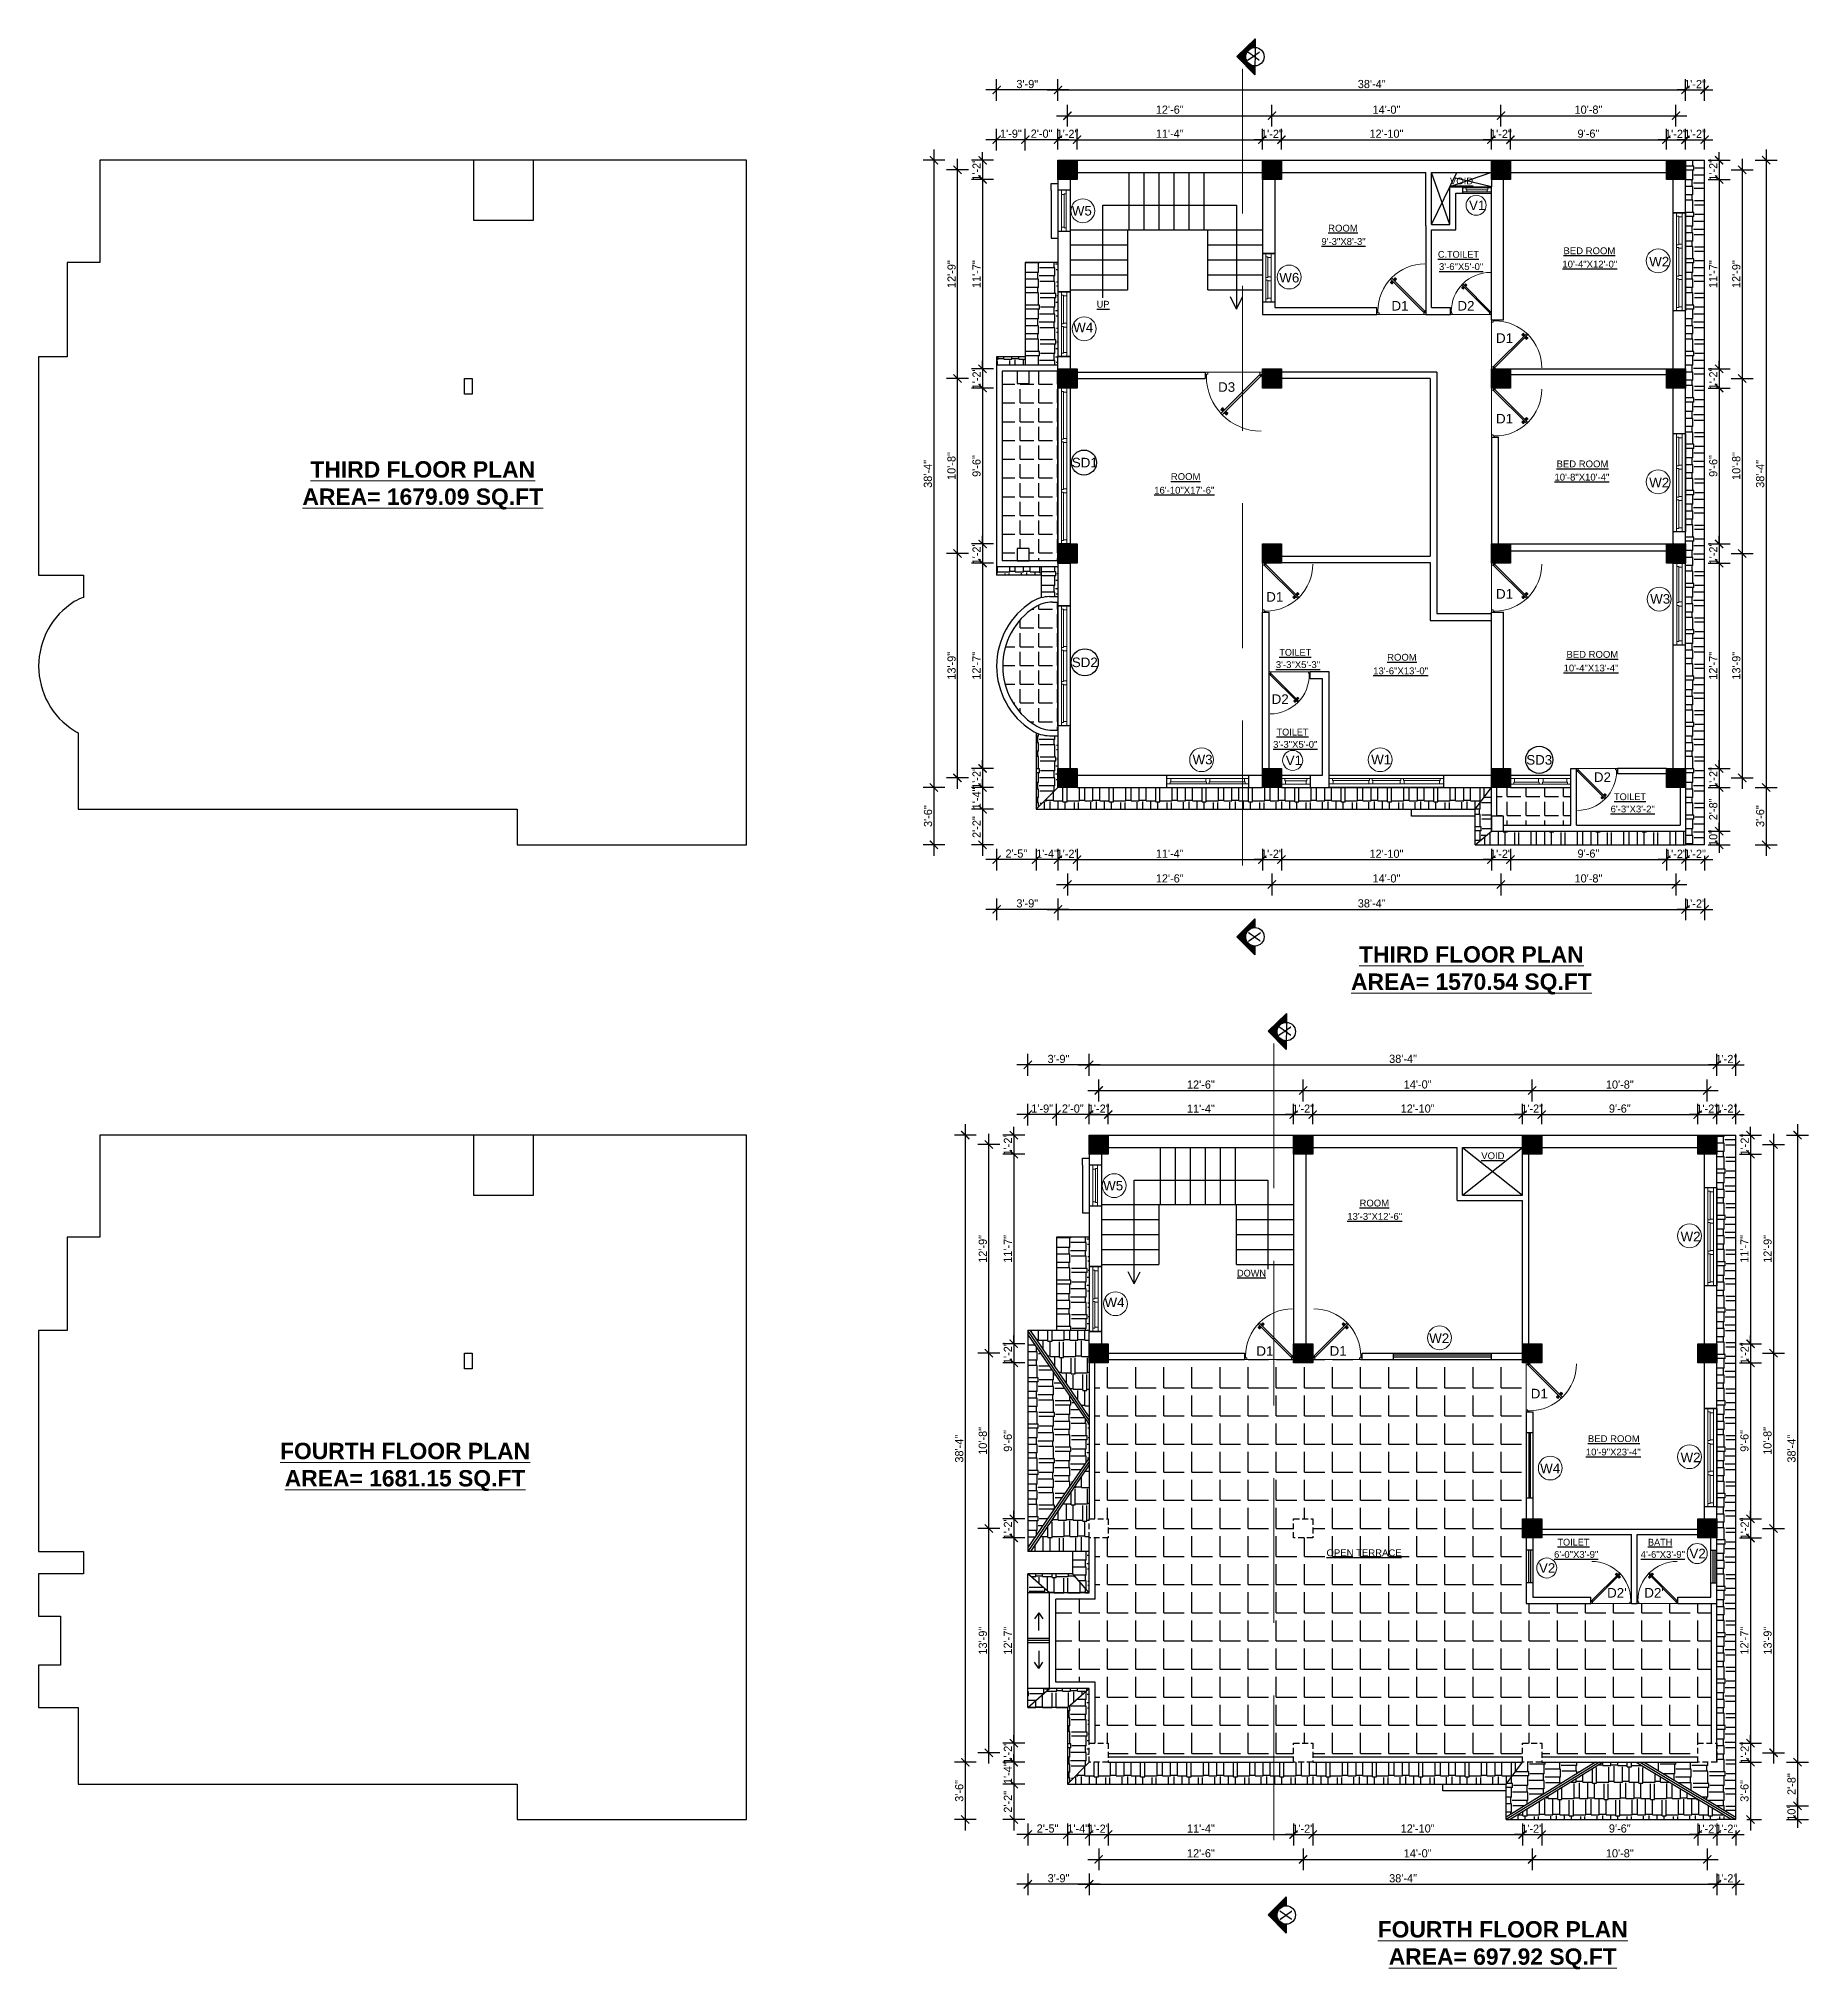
# Model space of a CAD drawing. Header units: inches. Extents: x 3672 to 10975, y -27382 to -746.
# Drawn here: x 7565 to 8864, y -26519 to -25103 of the extents above; entities that cross this region are included whole.
import ezdxf

# ---------------------------------------------------------------- set-up
doc = ezdxf.new("R2010")
doc.units = ezdxf.units.IN
doc.header["$LTSCALE"] = 17
doc.header["$MEASUREMENT"] = 0
doc.linetypes.add('21_FP_00$0$HIDDEN', pattern=[0.375, 0.25, -0.125])
doc.linetypes.add('PHANTOM2', pattern=[1.25, 0.625, -0.125, 0.125, -0.125, 0.125, -0.125])
for name, color, linetype, lineweight in [('25 BOT BAR', 12, 'Continuous', 25), ('aa_section_line', 2, 'PHANTOM2', 13), ('DOOR & WIN', 1, 'Continuous', 25), ('OUTLINE', 1, 'Continuous', 25), ('PUERTAS', 7, 'Continuous', 9), ('TEXT', 231, 'Continuous', 20), ('WINDOW FRAME PLAN', 162, 'Continuous', 18)]:
    doc.layers.add(name, color=color, linetype=linetype, lineweight=lineweight)
doc.layers.add('A-Sect-Iden', color=111, linetype='Continuous')
doc.styles.add('ARCHITECTURE', font='stylu.ttf')
doc.styles.add('DIMTEXT', font='arial.ttf', dxfattribs={"height": 6})
doc.styles.add('HEADING', font='swissel.ttf')
doc.dimstyles.new('8 SCALE', dxfattribs={"dimscale": 0, "dimtxt": 6, "dimasz": 6, "dimexe": 8, "dimexo": 8, "dimgap": 1.25, "dimtad": 1, "dimdec": 0, "dimzin": 3, "dimdsep": 46, "dimlunit": 4, "dimtxsty": 'ARCHITECTURE', "dimblk": 'ARCHTICK', "dimcen": 8, "dimdle": 8, "dimclrd": 5, "dimclre": 5, "dimclrt": 7, "dimadec": 0, "dimazin": 0, "dimtfac": 0.75, "dimtdec": 0, "dimtix": 1, "dimtmove": 2, "dimatfit": 3, "dimldrblk": 'ARCHTICK', "dimfxl": 8, "dimfxlon": 1, "dimtolj": 1, "dimtzin": 0, "dimlwd": -1, "dimlwe": -1, "dimarcsym": 0})
pattern_1 = [(90, (-1697.117, -6798.299), (-12, 25.5), [6, -5, 7, -3, 9, -4]), (90, (-1697.617, -6792.299), (-12, 25.5), [5, -19, 4, -6]), (90, (-1696.367, -6780.299), (-12, 25.5), [3, -31]), (180, (-1697.117, -6798.299), (-12, -8.5), [11.5, -36.5]), (180, (-1697.117, -6792.299), (-12, -8.5), [11.25, -36.75]), (180, (-1697.117, -6787.299), (-12, -8.5), [10.5, -37.5]), (180, (-1696.367, -6780.299), (-12, -8.5), [11.5, -36.5]), (180, (-1696.367, -6777.299), (-12, -8.5), [11.5, -36.5]), (180, (-1697.117, -6768.299), (-12, -8.5), [11, -37])]
pattern_2 = [(0, (-1697.117, -6798.299), (25.5, 12), [6, -5, 7, -3, 9, -4]), (0, (-1691.117, -6797.799), (25.5, 12), [5, -19, 4, -6]), (0, (-1679.117, -6799.049), (25.5, 12), [3, -31]), (90, (-1697.117, -6798.299), (-8.5, 12), [11.5, -36.5]), (90, (-1691.117, -6798.299), (-8.5, 12), [11.25, -36.75]), (90, (-1686.117, -6798.299), (-8.5, 12), [10.5, -37.5]), (90, (-1679.117, -6799.049), (-8.5, 12), [11.5, -36.5]), (90, (-1676.117, -6799.049), (-8.5, 12), [11.5, -36.5]), (90, (-1667.117, -6798.299), (-8.5, 12), [11, -37])]
pattern_3 = [(0, (-1697.117, -4924.22), (0, 13.75), [10, -3.75]), (90, (-1697.117, -4924.22), (-13.75, 8e-16), [10, -3.75])]
pattern_4 = [(90, (-1674.138, -4745.884), (-12, 25.5), [6, -5, 7, -3, 9, -4]), (90, (-1674.638, -4739.884), (-12, 25.5), [5, -19, 4, -6]), (90, (-1673.388, -4727.884), (-12, 25.5), [3, -31]), (180, (-1674.1384, -4745.884), (-12, -8.5), [11.5, -36.5]), (180, (-1674.1384, -4739.884), (-12, -8.5), [11.25, -36.75]), (180, (-1674.1384, -4734.884), (-12, -8.5), [10.5, -37.5]), (180, (-1673.3884, -4727.884), (-12, -8.5), [11.5, -36.5]), (180, (-1673.3884, -4724.884), (-12, -8.5), [11.5, -36.5]), (180, (-1674.1384, -4715.884), (-12, -8.5), [11, -37])]
pattern_5 = [(0, (-1674.138, -4745.884), (25.5, 12), [6, -5, 7, -3, 9, -4]), (0, (-1668.138, -4745.384), (25.5, 12), [5, -19, 4, -6]), (0, (-1656.138, -4746.634), (25.5, 12), [3, -31]), (90, (-1674.1384, -4745.884), (-8.5, 12), [11.5, -36.5]), (90, (-1668.1384, -4745.884), (-8.5, 12), [11.25, -36.75]), (90, (-1663.1384, -4745.884), (-8.5, 12), [10.5, -37.5]), (90, (-1656.1384, -4746.634), (-8.5, 12), [11.5, -36.5]), (90, (-1653.1384, -4746.634), (-8.5, 12), [11.5, -36.5]), (90, (-1644.1384, -4745.884), (-8.5, 12), [11, -37])]
pattern_6 = [(0, (-1674.138, -7513.282), (25.5, 12), [6, -5, 7, -3, 9, -4]), (0, (-1668.138, -7512.782), (25.5, 12), [5, -19, 4, -6]), (0, (-1656.138, -7514.032), (25.5, 12), [3, -31]), (90, (-1674.1384, -7513.282), (-8.5, 12), [11.5, -36.5]), (90, (-1668.1384, -7513.282), (-8.5, 12), [11.25, -36.75]), (90, (-1663.1384, -7513.282), (-8.5, 12), [10.5, -37.5]), (90, (-1656.1384, -7514.032), (-8.5, 12), [11.5, -36.5]), (90, (-1653.1384, -7514.032), (-8.5, 12), [11.5, -36.5]), (90, (-1644.1384, -7513.282), (-8.5, 12), [11, -37])]
pattern_7 = [(90, (-1674.138, -7513.282), (-12, 25.5), [6, -5, 7, -3, 9, -4]), (90, (-1674.638, -7507.282), (-12, 25.5), [5, -19, 4, -6]), (90, (-1673.388, -7495.282), (-12, 25.5), [3, -31]), (180, (-1674.1384, -7513.282), (-12, -8.5), [11.5, -36.5]), (180, (-1674.1384, -7507.282), (-12, -8.5), [11.25, -36.75]), (180, (-1674.1384, -7502.282), (-12, -8.5), [10.5, -37.5]), (180, (-1673.3884, -7495.282), (-12, -8.5), [11.5, -36.5]), (180, (-1673.3884, -7492.282), (-12, -8.5), [11.5, -36.5]), (180, (-1674.1384, -7483.282), (-12, -8.5), [11, -37])]
pattern_8 = [(90, (-2521.061, -5639.203), (-12, 25.5), [6, -5, 7, -3, 9, -4]), (90, (-2521.561, -5633.203), (-12, 25.5), [5, -19, 4, -6]), (90, (-2520.311, -5621.203), (-12, 25.5), [3, -31]), (180, (-2521.061, -5639.203), (-12, -8.5), [11.5, -36.5]), (180, (-2521.061, -5633.203), (-12, -8.5), [11.25, -36.75]), (180, (-2521.061, -5628.203), (-12, -8.5), [10.5, -37.5]), (180, (-2520.311, -5621.203), (-12, -8.5), [11.5, -36.5]), (180, (-2520.311, -5618.203), (-12, -8.5), [11.5, -36.5]), (180, (-2521.061, -5609.203), (-12, -8.5), [11, -37])]
pattern_9 = [(0, (-2521.061, -5639.203), (25.5, 12), [6, -5, 7, -3, 9, -4]), (0, (-2515.061, -5638.703), (25.5, 12), [5, -19, 4, -6]), (0, (-2503.061, -5639.953), (25.5, 12), [3, -31]), (90, (-2521.061, -5639.203), (-8.5, 12), [11.5, -36.5]), (90, (-2515.061, -5639.203), (-8.5, 12), [11.25, -36.75]), (90, (-2510.061, -5639.203), (-8.5, 12), [10.5, -37.5]), (90, (-2503.061, -5639.953), (-8.5, 12), [11.5, -36.5]), (90, (-2500.061, -5639.953), (-8.5, 12), [11.5, -36.5]), (90, (-2491.061, -5639.203), (-8.5, 12), [11, -37])]

msp = doc.modelspace()

# ---------------------------------------------------------------- texts
at = {"layer": 'A-Sect-Iden', "ltscale": 0.5, "char_height": 9, "width": 12.25, "attachment_point": 5, "style": 'HEADING'}
for insert, rotation in [((8456.6, -25116.1), 269.2631), ((8457.3, -25762.1), 269.8551), ((8479.6, -25831.1), 269.2631), ((8480.3, -26479.6), 269.8551)]:
    msp.add_mtext('X', dxfattribs=dict(at, insert=insert, rotation=rotation))
at = {"layer": 'DOOR & WIN', "char_height": 5, "attachment_point": 5}
for s, insert in [('{\\fArial TUR|b0|i0|c0|p34;\\L\\C7;VOID}', (8609.3, -25207.7)), ('{\\fArial TUR|b0|i0|c0|p34;\\L\\C7;ROOM}', (8522.3, -25242.3)), ('{\\fArial TUR|b0|i0|c0|p34;\\L\\C7;9\'-3"X8\'-3"}', (8522.7, -25252.1)), ('{\\L\\C7;C.TOILET}', (8607, -25261.5)), ('{\\fArial TUR|b0|i0|c0|p34;\\L\\C7;BED ROOM}', (8703.1, -25258.9)), ('{\\fArial TUR|b0|i0|c0|p34;\\L\\C7;3\'-6"X5\'-0"}', (8609, -25270.5)), ('{\\fArial TUR|b0|i0|c0|p34;\\L\\C7;10\'-4"X12\'-0"}', (8703.4, -25268.7)), ('{\\L\\C7;UP}', (8346.3, -25298.1)), ('{\\fArial TUR|b0|i0|c0|p34;\\L\\C7;BED ROOM}', (8698, -25415.2)), ('{\\fArial TUR|b0|i0|c0|p34;\\L\\C7;16\'-10"X17\'-6"}', (8405.9, -25434.5)), ('{\\fArial TUR|b0|i0|c0|p34;\\L\\C7; \\fArial TUR|b0|i0|c162|p34;ROOM}', (8405.9, -25424.5)), ('{\\fArial TUR|b0|i0|c0|p34;\\L\\C7;10\'-8"X10\'-4"}', (8697.6, -25424.9)), ('{\\L\\C7;TOILET}', (8487.3, -25553.4)), ('{\\fArial TUR|b0|i0|c0|p34;\\L\\C7; \\fArial TUR|b0|i0|c162|p34;ROOM}', (8564.6, -25557)), ('{\\fArial TUR|b0|i0|c162|p34;\\L\\C7; \\fArial TUR|b0|i0|c0|p34;BED \\fArial TUR|b0|i0|c162|p34;ROOM}', (8704.3, -25554.9)), ('{\\fArial TUR|b0|i0|c0|p34;\\L\\C7;3\'-3"X5\'-3"}', (8489.3, -25562.4)), ('{\\fArial TUR|b0|i0|c0|p34;\\L\\C7;13\'-6"X13\'-0"}', (8564.6, -25567)), ('{\\fArial TUR|b0|i0|c0|p34;\\L\\C7;10\'-4"X13\'-4"}', (8704.3, -25564.9)), ('{\\L\\C7;TOILET}', (8485.3, -25611.9)), ('{\\fArial TUR|b0|i0|c0|p34;\\L\\C7;3\'-3"X5\'-0"}', (8487.3, -25620.9)), ('{\\L\\C7;TOILET}', (8732.9, -25659.3)), ('{\\fArial TUR|b0|i0|c0|p34;\\L\\C7;6\'-3"X3\'-2"}', (8734.9, -25668.3)), ('{\\fArial TUR|b0|i0|c0|p34;\\L\\C7;VOID}', (8632.3, -25922.6)), ('{\\fArial TUR|b0|i0|c0|p34;\\L\\C7;ROOM}', (8545.3, -25957.3)), ('{\\fArial TUR|b0|i0|c0|p34;\\L\\C7;13\'-3"X12\'-6"}', (8545.6, -25967.1)), ('{\\L\\C7;DOWN}', (8455.2, -26008.7)), ('{\\fArial TUR|b0|i0|c0|p34;\\L\\C7;10\'-9"X23\'-4"}', (8720.6, -26139.9)), ('{\\fArial TUR|b0|i0|c0|p34;\\L\\C7;BED ROOM}', (8721, -26130.1)), ('{\\L\\C7;TOILET}', (8691.4, -26206)), ('{\\L\\C7;BATH}', (8755, -26206)), ('{\\fArial TUR|b0|i0|c0|p34;\\L\\C7;OPEN TERRACE}', (8537.8, -26213.8)), ('{\\fArial TUR|b0|i0|c0|p34;\\L\\C7;6\'-0"X3\'-9"}', (8693.4, -26215)), ('{\\fArial TUR|b0|i0|c0|p34;\\L\\C7;4\'-6"X3\'-9"}', (8757, -26215))]:
    msp.add_mtext(s, dxfattribs=dict(at, insert=insert))
at = {"layer": 'TEXT', "style": 'DIMTEXT'}
for s, p in [('W5', (8323.4, -25233)), ('W6', (8475.6, -25282.1)), ('W2', (8747, -25270.3)), ('W4', (8324.4, -25318.6)), ('SD1', (8323.4, -25417.7)), ('W2', (8747, -25432.3)), ('SD2', (8323.4, -25564.2)), ('SD3', (8656.8, -25635.7)), ('W5', (8346.4, -25948)), ('W2', (8770, -25985.3)), ('W4', (8347.4, -26033.6)), ('W2', (8585.6, -26059.9)), ('W4', (8667, -26155.4)), ('W2', (8770, -26147.3))]:
    msp.add_text(s, height=7, rotation=360, dxfattribs=at).set_placement(p)
for s, p in [('V1', (8614.8, -25229)), ('D1', (8557.9, -25302.7)), ('D2', (8606.3, -25302.7)), ('D1', (8634.6, -25326.4)), ('D3', (8430.7, -25362.3)), ('D1', (8634.6, -25385.5)), ('D1', (8466, -25516.2)), ('D1', (8634.6, -25514)), ('W3', (8747.7, -25517.7)), ('D2', (8470, -25591.2)), ('W3', (8412, -25635.5)), ('V1', (8480.3, -25636.1)), ('W1', (8543, -25635.5)), ('D2', (8706.4, -25648.4)), ('D1', (8458.8, -26069.3)), ('D1', (8512.5, -26069.2)), ('D1', (8660.1, -26100.5)), ('V2', (8776.5, -26217.8)), ('V2', (8666.1, -26228.4)), ("D2'", (8716.1, -26246.6)), ("D2'", (8743.4, -26246.6))]:
    msp.add_text(s, height=7, dxfattribs=at).set_placement(p)
at = {"layer": 'TEXT', "char_height": 12, "width": 396.298, "attachment_point": 2}
for s, insert in [('{\\fArial|b1|i0|c0|p34;\\LTHIRD FLOOR PLAN \\PAREA= 1679.09 SQ.FT}', (7847.2, -25413.2)), ('{\\fArial|b1|i0|c0|p34;\\LTHIRD FLOOR PLAN \\PAREA= 1570.54 SQ.FT}', (8616.5, -25768.9)), ('{\\fArial|b1|i0|c0|p34;\\LFOURTH FLOOR PLAN \\PAREA= 1681.15 SQ.FT}', (7834.2, -26133.1)), ('{\\fArial|b1|i0|c0|p34;\\LFOURTH FLOOR PLAN \\PAREA= 697.92 SQ.FT}', (8639.5, -26483.9))]:
    msp.add_mtext(s, dxfattribs=dict(at, insert=insert))

# ---------------------------------------------------------------- blocks, each defined once
blk = doc.blocks.new('ffddd')
at = {"layer": 'DOOR & WIN'}
for p, q in [((-13345.3, -2388.1), (-13345.3, -2316.1)), ((-13336.3, -2316.1), (-13345.3, -2316.1)), ((-13336.3, -2316.1), (-13336.3, -2388.1)), ((-13336.3, -2388.1), (-13345.3, -2388.1)), ((-13336.3, -2388.1), (-13345.3, -2388.1))]:
    blk.add_line(p, q, dxfattribs=at)
at = {"layer": 'WINDOW FRAME PLAN'}
for p, q in [((-13342.8, -2316.1), (-13342.8, -2318.6)), ((-13342.8, -2385.6), (-13342.8, -2318.6)), ((-13342.8, -2318.6), (-13341.3, -2318.6)), ((-13341.3, -2318.6), (-13341.3, -2319.1)), ((-13341.3, -2319.1), (-13341.3, -2339.6)), ((-13341.3, -2319.1), (-13338.8, -2319.1)), ((-13338.8, -2316.1), (-13338.8, -2319.1)), ((-13338.8, -2319.1), (-13338.8, -2385.1)), ((-13342.8, -2339.6), (-13341.3, -2339.6)), ((-13342.8, -2341.6), (-13341.3, -2341.6)), ((-13341.3, -2339.1), (-13338.8, -2339.1)), ((-13341.3, -2341.6), (-13341.3, -2342.1)), ((-13341.3, -2341.6), (-13341.3, -2362.6)), ((-13341.3, -2342.1), (-13338.8, -2342.1)), ((-13342.8, -2362.6), (-13341.3, -2362.6)), ((-13342.8, -2364.6), (-13341.3, -2364.6)), ((-13341.3, -2362.1), (-13338.8, -2362.1)), ((-13341.3, -2362.6), (-13341.3, -2362.1)), ((-13341.3, -2364.6), (-13341.3, -2385.6)), ((-13341.3, -2365.1), (-13338.8, -2365.1)), ((-13342.8, -2388.1), (-13342.8, -2385.6)), ((-13342.8, -2385.6), (-13341.3, -2385.6)), ((-13341.3, -2385.1), (-13338.8, -2385.1)), ((-13341.3, -2385.6), (-13341.3, -2385.1)), ((-13338.8, -2388.1), (-13338.8, -2385.1))]:
    blk.add_line(p, q, dxfattribs=at)
blk = doc.blocks.new('3ft')
at = {"layer": 'PUERTAS', "color": 6}
for p, q in [((1, 2.5), (25.2, 26.7)), ((26, 25.9), (1.8, 1.6)), ((26, 25.9), (25.2, 26.7)), ((0, 2.4), (0, 0)), ((0.7, 2.4), (0, 2.4)), ((1.6, 0), (0, 0)), ((0.7, 1.5), (0.7, 2.4)), ((0.8, 1.5), (0.7, 1.5)), ((0.8, 1.5), (0.8, 2.4)), ((0.8, 1.2), (0.8, 1.5)), ((1.6, 1.2), (0.8, 1.2)), ((1.6, 1.8), (0.9, 2.5)), ((1.6, 1.9), (1, 2.5)), ((1.6, 1.9), (1.6, 1.8)), ((1.8, 1.6), (1.6, 1.8)), ((1.6, 0), (1.6, 1.2)), ((34.4, 0), (34.4, 1.2)), ((34.4, 1.2), (35.2, 1.2)), ((34.4, 0), (36, 0)), ((35.2, 1.2), (35.2, 2.4)), ((35.2, 2.4), (36, 2.4)), ((36, 0), (36, 2.4))]:
    blk.add_line(p, q, dxfattribs=at)
at = {"layer": 'PUERTAS', "color": 8}
for p, q in [((22.6, 24.9), (21.6, 25.7)), ((22.6, 25), (21.7, 25.7)), ((22.7, 25.1), (21.8, 25.9)), ((22.1, 26.3), (22, 26.1)), ((22.9, 25.2), (22, 26.1)), ((22.1, 26.3), (22.3, 26.4)), ((22.3, 26.4), (22.3, 26.4)), ((23.2, 25.5), (22.3, 26.4)), ((23.3, 25.7), (22.5, 26.6)), ((23.5, 25.8), (22.7, 26.8)), ((23.4, 25.8), (22.7, 26.7)), ((22.7, 24.3), (23, 24.8)), ((23, 25), (22.8, 25.1)), ((23, 25), (22.9, 25.2)), ((23, 25), (22.9, 25.1)), ((22.9, 24.5), (23.1, 24.9)), ((23.1, 25.1), (23, 25.2)), ((23.1, 24.8), (23.2, 25)), ((23.3, 25.3), (23.2, 25.4)), ((23.4, 25.4), (23.3, 25.6)), ((23.4, 25.4), (23.3, 25.5)), ((23.4, 25.4), (23.3, 25.5)), ((23.3, 24.9), (23.3, 25.1)), ((23.5, 25.1), (23.3, 25.1)), ((23.6, 25.3), (23.4, 25.2)), ((23.9, 25.5), (23.5, 25.3)), ((24.1, 25.7), (23.6, 25.4)), ((23.6, 23.4), (24.1, 23.7)), ((23.8, 23.6), (24.2, 23.8)), ((24.1, 23.8), (24.3, 23.9)), ((24.2, 24), (24.4, 24)), ((24.2, 23.3), (25, 22.3)), ((24.3, 23.7), (24.4, 23.6)), ((24.3, 23.7), (24.5, 23.6)), ((24.3, 23.6), (24.4, 23.5)), ((24.3, 23.3), (25.1, 22.4)), ((24.4, 24.2), (24.4, 24)), ((24.4, 23.8), (24.5, 23.7)), ((24.4, 23.4), (25.2, 22.5)), ((24.6, 24.3), (24.5, 24.1)), ((24.5, 23.6), (25.4, 22.7)), ((24.8, 24.6), (24.6, 24.2)), ((24.6, 24), (24.7, 23.9)), ((25, 24.8), (24.7, 24.3)), ((24.7, 24.1), (24.8, 23.9)), ((24.7, 24.1), (24.8, 24)), ((24.8, 24.1), (24.9, 24)), ((24.8, 23.8), (25.7, 23)), ((25, 24), (25.9, 23.2)), ((25.1, 24.2), (26.1, 23.4)), ((25.1, 24.1), (26, 23.3)), ((25.6, 22.8), (25.4, 22.7)), ((25.6, 22.8), (25.7, 23)), ((25.7, 23), (25.7, 23)), ((0, 0), (36, 0))]:
    blk.add_line(p, q, dxfattribs=at)
at = {"layer": 'PUERTAS', "color": 1}
for p, q in [((21.7, 25.8), (22.1, 26.3)), ((21.7, 25.7), (22.2, 26.2)), ((21.7, 25.8), (21.7, 25.8)), ((22.5, 25), (21.7, 25.6)), ((22.6, 26.7), (22.1, 26.3)), ((22.7, 26.7), (22.2, 26.2)), ((22.6, 26.7), (22.6, 26.7)), ((22.6, 25), (23, 25.4)), ((22.6, 24.3), (22.9, 24.7)), ((22.6, 24.1), (22.6, 24.1)), ((22.7, 25.1), (22.7, 25.1)), ((23.4, 25.9), (22.8, 26.7)), ((22.8, 25.1), (23.1, 25.3)), ((22.9, 25), (22.8, 25.1)), ((22.9, 24.9), (23.2, 25.2)), ((22.9, 24.8), (22.9, 24.8)), ((22.9, 24.7), (22.9, 24.7)), ((23.4, 25.8), (23, 25.4)), ((23.3, 25.6), (23.1, 25.3)), ((23.5, 25.5), (23.2, 25.2)), ((23.3, 25.7), (23.3, 25.7)), ((23.4, 25.5), (23.3, 25.6)), ((23.4, 23.3), (23.4, 23.3)), ((23.6, 25.5), (23.6, 25.5)), ((23.6, 23.3), (24, 23.6)), ((24.1, 25.8), (23.7, 25.5)), ((23.7, 25.5), (23.7, 25.5)), ((24, 23.6), (24, 23.6)), ((24.1, 23.6), (24.1, 23.6)), ((24.3, 25.8), (24.3, 25.8)), ((24.3, 23.6), (24.5, 23.9)), ((24.3, 23.3), (24.7, 23.7)), ((24.3, 23.6), (24.4, 23.5)), ((24.3, 23.2), (24.9, 22.4)), ((24.4, 23.5), (24.6, 23.8)), ((24.4, 23.4), (24.4, 23.4)), ((24.8, 24.1), (24.5, 23.9)), ((24.9, 24), (24.6, 23.8)), ((25.1, 24.1), (24.7, 23.7)), ((25.1, 24.8), (24.8, 24.4)), ((24.8, 24.4), (24.8, 24.4)), ((24.8, 24.3), (24.8, 24.3)), ((24.8, 24.1), (24.9, 24)), ((25, 24), (25, 24)), ((25, 22.4), (25.5, 22.9)), ((25.1, 25), (25.1, 25)), ((25.1, 22.4), (25.6, 22.8)), ((25.1, 22.4), (25.1, 22.4)), ((25.2, 24.1), (26, 23.5)), ((26, 23.4), (25.5, 22.9)), ((26, 23.3), (25.6, 22.8)), ((26, 23.3), (26, 23.3))]:
    blk.add_line(p, q, dxfattribs=at)
at = {"layer": 'PUERTAS', "color": 2}
for p, q in [((22, 26.1), (22, 26.1)), ((25.4, 22.7), (25.4, 22.7))]:
    blk.add_line(p, q, dxfattribs=at)
at = {"layer": 'PUERTAS', "color": 6}
for radius in [0.155, 0.0752]:
    blk.add_circle((0.8, 2.6), radius, dxfattribs=at)
blk.add_arc((0.8, 2.6), 34.4, 359.7285, 90.0333, dxfattribs=at)
at = {"layer": 'PUERTAS', "color": 1}
for centre, start, end in [((22.5, 25), 231.0764, 315), ((22.7, 24.2), 135, 225), ((22.7, 26.7), 38.9236, 135), ((22.8, 25.1), 225, 315), ((23, 24.9), 135, 219.7428), ((22.9, 24.8), 315, 39.7428), ((23.3, 25.6), 315, 45), ((23.4, 25.9), 315, 38.9236), ((23.5, 23.4), 225, 315), ((23.5, 25.4), 50.2572, 135), ((23.6, 25.5), 230.2572, 315), ((24.1, 23.6), 50.2572, 135), ((24.2, 25.7), 45, 135), ((24.2, 23.7), 230.2572, 315), ((24.3, 23.2), 135, 218.9236), ((24.4, 23.5), 135, 225), ((24.8, 24.3), 135, 219.7428), ((24.7, 24.2), 315, 39.7428), ((24.9, 24), 45, 135), ((25, 22.4), 218.9236, 315), ((25, 24.9), 315, 45), ((25.2, 24.1), 51.0764, 135), ((26, 23.4), 315, 51.0764)]:
    blk.add_arc(centre, 0.08, start, end, dxfattribs=at)
blk = doc.blocks.new('*U2796')
at = {"color": 3, "xscale": -1}
blk.add_blockref('3ft', (42, 0), dxfattribs=at)
blk = doc.blocks.new('2ft6in')
at = {"layer": 'PUERTAS', "color": 2}
for p, q in [((0.8, 2.1), (21, 22.3)), ((21.7, 21.6), (1.5, 1.4)), ((18.3, 21.8), (18.3, 21.8)), ((21.7, 21.6), (21, 22.3)), ((21.2, 18.9), (21.2, 18.9)), ((0, 2), (0, 0)), ((0.6, 2), (0, 2)), ((1.3, 0), (0, 0)), ((0.6, 1.3), (0.6, 2)), ((0.7, 1.3), (0.6, 1.3)), ((0.7, 1.3), (0.7, 2)), ((0.7, 1), (0.7, 1.3)), ((1.3, 1), (0.7, 1)), ((1.4, 1.6), (0.8, 2.1)), ((1.3, 1.5), (0.8, 2.1)), ((1.4, 1.6), (1.3, 1.5)), ((1.5, 1.4), (1.3, 1.5)), ((1.3, 0), (1.3, 1)), ((28.7, 0), (28.7, 1)), ((28.7, 1), (29.3, 1)), ((28.7, 0), (30, 0)), ((29.3, 1), (29.3, 2)), ((29.3, 2), (30, 2)), ((30, 0), (30, 2))]:
    blk.add_line(p, q, dxfattribs=at)
at = {"layer": 'PUERTAS', "color": 8}
for p, q in [((18.8, 20.8), (18, 21.4)), ((18.9, 20.8), (18.1, 21.5)), ((19, 20.9), (18.2, 21.6)), ((18.4, 21.9), (18.3, 21.8)), ((19.1, 21), (18.3, 21.7)), ((18.4, 21.9), (18.6, 22)), ((18.6, 22), (18.6, 22)), ((19.3, 21.3), (18.6, 22)), ((19.4, 21.4), (18.8, 22.1)), ((19.6, 21.5), (18.9, 22.3)), ((19.5, 21.5), (18.9, 22.3)), ((18.9, 20.3), (19.2, 20.7)), ((19.1, 20.8), (19, 20.9)), ((19.2, 20.9), (19.1, 21)), ((19.1, 20.8), (19.1, 20.9)), ((19.1, 20.4), (19.3, 20.8)), ((19.3, 20.9), (19.2, 21)), ((19.4, 21.1), (19.3, 21.2)), ((19.3, 20.6), (19.3, 20.8)), ((19.5, 21.2), (19.4, 21.3)), ((19.5, 21.2), (19.4, 21.3)), ((19.5, 21.1), (19.4, 21.2)), ((19.4, 20.8), (19.4, 20.9)), ((19.6, 20.9), (19.4, 20.9)), ((19.7, 21.1), (19.5, 21)), ((20.1, 21.4), (19.6, 21.1)), ((19.9, 21.2), (19.6, 21.1)), ((19.7, 19.5), (20.1, 19.8)), ((19.9, 19.7), (20.2, 19.8)), ((20.1, 19.9), (20.3, 19.9)), ((20.2, 20), (20.3, 20)), ((20.2, 19.7), (20.3, 19.6)), ((20.2, 19.7), (20.3, 19.6)), ((20.2, 19.4), (20.9, 18.7)), ((20.2, 19.4), (20.8, 18.6)), ((20.3, 20.1), (20.4, 20)), ((20.3, 19.8), (20.4, 19.7)), ((20.3, 19.5), (21, 18.8)), ((20.5, 20.3), (20.4, 20.1)), ((20.4, 19.8), (20.4, 19.7)), ((20.7, 20.5), (20.5, 20.2)), ((20.5, 20), (20.6, 19.9)), ((20.5, 19.6), (21.1, 18.9)), ((20.8, 20.6), (20.6, 20.2)), ((20.6, 20.1), (20.7, 20)), ((20.6, 20.1), (20.7, 20)), ((20.6, 20), (20.7, 20)), ((20.7, 19.9), (21.4, 19.2)), ((20.8, 20), (21.6, 19.3)), ((20.9, 20.1), (21.7, 19.5)), ((21, 20.1), (21.7, 19.5)), ((21.3, 19), (21.2, 18.9)), ((21.3, 19), (21.4, 19.1)), ((21.4, 19.2), (21.4, 19.1)), ((0, 0), (30, 0))]:
    blk.add_line(p, q, dxfattribs=at)
at = {"layer": 'PUERTAS', "color": 1}
for p, q in [((18.1, 21.5), (18.5, 21.9)), ((18.1, 21.4), (18.5, 21.9)), ((18.1, 21.5), (18.1, 21.5)), ((18.7, 20.8), (18.1, 21.3)), ((18.9, 22.3), (18.5, 21.9)), ((18.8, 22.2), (18.5, 21.9)), ((18.8, 22.2), (18.8, 22.2)), ((18.8, 20.8), (19.2, 21.2)), ((18.8, 20.2), (19.1, 20.6)), ((18.9, 20.1), (18.8, 20.1)), ((18.9, 20.9), (18.9, 20.9)), ((19.5, 21.6), (19, 22.3)), ((19, 20.9), (19.2, 21.1)), ((19.1, 20.8), (19, 20.9)), ((19.1, 20.8), (19.3, 21)), ((19.1, 20.7), (19.1, 20.7)), ((19.1, 20.6), (19.1, 20.6)), ((19.5, 21.5), (19.2, 21.2)), ((19.5, 21.3), (19.2, 21.1)), ((19.5, 21.2), (19.3, 21)), ((19.4, 21.4), (19.5, 21.4)), ((19.5, 21.2), (19.4, 21.3)), ((19.5, 19.4), (19.5, 19.4)), ((19.6, 21.2), (19.6, 21.2)), ((19.6, 19.4), (20, 19.7)), ((20.1, 21.5), (19.7, 21.2)), ((19.7, 21.2), (19.7, 21.2)), ((20, 19.7), (20, 19.7)), ((20.1, 19.7), (20.1, 19.7)), ((20.2, 21.5), (20.2, 21.5)), ((20.2, 19.7), (20.4, 19.9)), ((20.2, 19.4), (20.6, 19.8)), ((20.2, 19.7), (20.3, 19.6)), ((20.2, 19.3), (20.8, 18.6)), ((20.3, 19.6), (20.5, 19.8)), ((20.3, 19.5), (20.3, 19.5)), ((20.6, 20.1), (20.4, 19.9)), ((20.7, 20), (20.5, 19.8)), ((20.7, 20.2), (20.6, 20.2)), ((20.9, 20.1), (20.6, 19.8)), ((20.6, 20.1), (20.7, 20)), ((20.9, 20.7), (20.7, 20.3)), ((20.7, 20.3), (20.7, 20.3)), ((20.8, 20), (20.8, 20)), ((20.9, 20.8), (20.9, 20.8)), ((20.9, 18.6), (21.3, 19.1)), ((20.9, 18.7), (21.3, 19)), ((20.9, 18.7), (20.9, 18.7)), ((21, 20.1), (21.7, 19.6)), ((21.7, 19.5), (21.3, 19.1)), ((21.7, 19.4), (21.3, 19)), ((21.6, 19.4), (21.7, 19.4))]:
    blk.add_line(p, q, dxfattribs=at)
at = {"layer": 'PUERTAS', "color": 2}
for radius in [0.129, 0.0627]:
    blk.add_circle((0.7, 2.1), radius, dxfattribs=at)
at = {"layer": 'PUERTAS', "color": 8}
blk.add_arc((0.7, 2.1), 28.7, 359.7285, 90.0333, dxfattribs=at)
at = {"layer": 'PUERTAS', "color": 1}
for centre, start, end in [((18.8, 20.8), 231.0764, 315), ((18.9, 20.2), 135, 225), ((18.9, 22.2), 38.9236, 135), ((19, 20.9), 225, 315), ((19.2, 20.7), 135, 219.7428), ((19.1, 20.6), 315, 39.7428), ((19.5, 21.6), 315, 38.9236), ((19.4, 21.4), 315, 45), ((19.6, 21.2), 50.2572, 135), ((19.6, 19.5), 225, 315), ((19.7, 21.3), 230.2572, 315), ((20.1, 19.6), 50.2572, 135), ((20.2, 21.4), 45, 135), ((20.2, 19.7), 230.2572, 315), ((20.3, 19.4), 135, 218.9236), ((20.4, 19.5), 135, 225), ((20.7, 20.3), 135, 219.7428), ((20.6, 20.2), 315, 39.7428), ((20.8, 20), 45, 135), ((20.8, 18.7), 218.9236, 315), ((20.9, 20.7), 315, 45), ((21, 20.1), 51.0764, 135), ((21.7, 19.5), 315, 51.0764)]:
    blk.add_arc(centre, 0.0667, start, end, dxfattribs=at)
blk = doc.blocks.new('*U2794')
at = {"color": 3, "xscale": -1}
blk.add_blockref('2ft6in', (42, 0), dxfattribs=at)
blk = doc.blocks.new('*U2798')
at = {"color": 3}
blk.add_blockref('3ft', (0, 0), dxfattribs=at)
blk = doc.blocks.new('*U2797')
at = {"layer": 'PUERTAS', "color": 2}
for p, q in [((11.6, 30.2), (12.6, 31.2)), ((11.6, 30.2), (39.9, 1.9)), ((40.8, 2.9), (12.6, 31.2)), ((16.3, 30.5), (16.4, 30.5)), ((12.3, 26.5), (12.3, 26.4)), ((0, 0), (0, 2.8)), ((0.9, 2.8), (0, 2.8)), ((1.9, 0), (0, 0)), ((0.9, 1.4), (0.9, 2.8)), ((1.9, 1.4), (0.9, 1.4)), ((1.9, 0), (1.9, 1.4)), ((39.9, 1.9), (40.2, 2.1)), ((40.1, 2.2), (40.9, 3)), ((40.1, 2.2), (40.2, 2.1)), ((40.1, 0), (40.1, 1.4)), ((40.1, 1.4), (41.1, 1.4)), ((40.1, 0), (42, 0)), ((40.2, 2.1), (40.9, 2.9)), ((41.1, 1.8), (41.1, 2.8)), ((41.1, 1.4), (41.1, 1.8)), ((41.1, 1.8), (41.2, 1.8)), ((41.2, 1.8), (41.2, 2.9)), ((41.2, 2.8), (42, 2.8)), ((42, 2.8), (42, 0))]:
    blk.add_line(p, q, dxfattribs=at)
at = {"layer": 'PUERTAS', "color": 1}
for p, q in [((12.7, 29.1), (12.7, 29.1)), ((12.7, 29), (13.1, 28.4)), ((13.1, 28.4), (13.1, 28.4)), ((13.7, 30.1), (13.7, 30.1)), ((13.8, 30.1), (14.4, 29.7)), ((14.4, 29.7), (14.4, 29.7)), ((14.5, 29.7), (14.5, 29.7)), ((14.6, 30.2), (15.4, 31.2)), ((14.6, 30.1), (15.1, 29.6)), ((14.6, 29.7), (14.8, 29.8)), ((14.6, 29.7), (14.9, 29.4)), ((14.8, 30), (14.8, 30)), ((14.8, 29.8), (15.1, 29.5)), ((15.2, 29.1), (14.9, 29.4)), ((15.6, 29.1), (15.1, 29.6)), ((15.4, 29.2), (15.1, 29.5)), ((15.2, 29.1), (15.4, 29.2)), ((15.3, 29), (15.2, 29)), ((15.3, 28.8), (15.3, 28.8)), ((15.6, 28.3), (15.3, 28.8)), ((15.5, 31.2), (16.1, 30.6)), ((15.5, 29.2), (15.5, 29.2)), ((15.6, 31.1), (15.7, 31.1)), ((15.7, 31.1), (16.2, 30.6)), ((15.8, 29.1), (16.7, 29.9)), ((16.7, 30), (16.1, 30.6)), ((16.7, 30.1), (16.2, 30.6)), ((16.6, 30.1), (16.7, 30.1)), ((12.6, 28.2), (11.6, 27.4)), ((11.6, 27.3), (12.2, 26.7)), ((11.7, 27.2), (11.7, 27.2)), ((11.7, 27.2), (12.2, 26.6)), ((12.8, 26.1), (12.2, 26.7)), ((12.7, 26.1), (12.2, 26.6)), ((12.7, 28.2), (13.2, 27.7)), ((12.7, 26.2), (12.7, 26.1)), ((12.8, 28), (12.8, 28)), ((13.7, 27), (12.9, 26.1)), ((13.1, 28.2), (13, 28)), ((13, 28), (13.3, 27.7)), ((13.1, 28.3), (13.1, 28.3)), ((13.1, 28.2), (13.4, 27.9)), ((13.7, 27.2), (13.2, 27.7)), ((13.6, 27.4), (13.3, 27.7)), ((13.7, 27.6), (13.4, 27.9)), ((13.7, 27.6), (13.6, 27.4)), ((13.6, 27.3), (13.6, 27.3)), ((13.8, 27.6), (13.8, 27.6)), ((14, 27.5), (14, 27.6)), ((14.5, 27.2), (14, 27.5)), ((14.7, 27.2), (14.6, 27.2)), ((15.6, 28.2), (15.6, 28.2))]:
    blk.add_line(p, q, dxfattribs=at)
at = {"layer": 'PUERTAS', "color": 8}
for p, q in [((12.8, 28.9), (13.2, 28.3)), ((13.1, 28.7), (13.3, 28.2)), ((13.3, 28.4), (13.4, 28.1)), ((13.9, 30), (14.5, 29.6)), ((14.2, 29.7), (14.6, 29.5)), ((14.4, 29.5), (14.7, 29.4)), ((14.6, 30.1), (15.5, 31.2)), ((14.6, 29.3), (14.8, 29.3)), ((14.7, 30.1), (15.6, 31.2)), ((14.7, 29.7), (14.8, 29.8)), ((14.7, 29.7), (14.8, 29.8)), ((14.7, 29.6), (14.9, 29.7)), ((14.8, 29.9), (15.7, 31)), ((14.8, 29.5), (15, 29.6)), ((14.8, 29.1), (14.8, 29.3)), ((15, 29.8), (15.9, 30.8)), ((15, 29.3), (15.2, 29.4)), ((15, 28.9), (15, 29.2)), ((15.3, 28.6), (15, 29.1)), ((15.1, 29.2), (15.3, 29.3)), ((15.5, 28.4), (15.1, 29)), ((15.2, 29.1), (15.4, 29.3)), ((15.2, 29.2), (15.3, 29.3)), ((15.3, 29.4), (16.3, 30.4)), ((15.5, 29.3), (16.5, 30.2)), ((15.6, 29.2), (16.7, 30)), ((15.7, 29.1), (16.7, 30)), ((16.2, 30.7), (16, 30.8)), ((16, 30.8), (16, 30.8)), ((16.2, 30.7), (16.4, 30.5)), ((12.7, 28.2), (11.6, 27.3)), ((12.7, 28.1), (11.6, 27.2)), ((12.9, 28), (11.8, 27.1)), ((13, 27.8), (12, 26.9)), ((12, 26.8), (12, 26.8)), ((12.2, 26.6), (12, 26.8)), ((12.2, 26.6), (12.3, 26.4)), ((13.4, 27.5), (12.4, 26.5)), ((13.5, 27.3), (12.6, 26.3)), ((13.7, 27.2), (12.8, 26.1)), ((13.7, 27.1), (12.8, 26.1)), ((13.1, 28.2), (13, 28)), ((13.1, 28.1), (13, 28)), ((13.2, 28.1), (13.1, 27.9)), ((13.3, 28), (13.2, 27.8)), ((13.5, 27.8), (13.4, 27.6)), ((13.5, 28.2), (13.5, 28)), ((13.7, 28), (13.5, 28)), ((13.6, 27.7), (13.5, 27.5)), ((13.7, 27.6), (13.5, 27.5)), ((13.9, 27.8), (13.6, 27.9)), ((13.7, 27.6), (13.6, 27.5)), ((14.2, 27.5), (13.7, 27.8)), ((14.4, 27.3), (13.8, 27.7)), ((0, 0), (42, 0))]:
    blk.add_line(p, q, dxfattribs=at)
at = {"layer": 'PUERTAS', "color": 2}
for radius in [0.181, 0.0878]:
    blk.add_circle((41, 3), radius, dxfattribs=at)
at = {"layer": 'PUERTAS', "color": 8}
blk.add_arc((41, 3), 40.1, 89.9667, 180.2715, dxfattribs=at)
at = {"layer": 'PUERTAS', "color": 1}
for centre, start, end in [((12.8, 29), 135, 225), ((13, 28.4), 320.2572, 45), ((13.8, 30), 45, 135), ((14.4, 29.8), 225, 309.7428), ((14.6, 29.6), 45, 129.7428), ((14.7, 30.2), 141.0764, 225), ((14.8, 29.9), 135, 225), ((15.2, 29), 320.2572, 45), ((15.3, 28.9), 140.2572, 225), ((15.5, 31.1), 45, 141.0764), ((15.4, 29.3), 225, 315), ((15.7, 29.2), 225, 308.9236), ((11.7, 27.3), 128.9236, 225), ((12.6, 28.1), 45, 128.9236), ((12.9, 28), 45, 135), ((12.9, 26.2), 225, 321.0764), ((13.2, 28.2), 140.2572, 225), ((13.5, 27.4), 315, 45), ((13.8, 27.6), 225, 309.7428), ((13.6, 27.1), 321.0764, 45), ((13.9, 27.5), 45, 129.7428), ((14.6, 27.3), 225, 315), ((15.6, 28.2), 315, 45)]:
    blk.add_arc(centre, 0.0933, start, end, dxfattribs=at)
blk = doc.blocks.new("5'")
at = {"layer": 'WINDOW FRAME PLAN'}
for p, q in [((10026.3, -7897.2), (10086.3, -7897.2)), ((10026.3, -7897.2), (10026.3, -7901.2)), ((10026.3, -7897.2), (10029.3, -7897.2)), ((10026.3, -7901.2), (10086.3, -7901.2)), ((10026.3, -7901.2), (10028.8, -7901.2)), ((10028.8, -7901.2), (10028.8, -7899.7)), ((10028.8, -7899.7), (10029.3, -7899.7)), ((10029.3, -7899.7), (10029.3, -7897.2)), ((10029.3, -7899.7), (10054.8, -7899.7)), ((10054.8, -7899.7), (10054.8, -7897.2)), ((10054.8, -7897.2), (10057.8, -7897.2)), ((10055.3, -7899.7), (10054.8, -7899.7)), ((10055.3, -7901.2), (10055.3, -7899.7)), ((10057.3, -7901.2), (10057.3, -7899.7)), ((10057.8, -7899.7), (10057.3, -7899.7)), ((10057.8, -7899.7), (10057.8, -7897.2)), ((10057.8, -7899.7), (10083.3, -7899.7)), ((10086.3, -7897.2), (10083.3, -7897.2)), ((10083.3, -7899.7), (10083.3, -7897.2)), ((10083.8, -7899.7), (10083.3, -7899.7)), ((10083.8, -7901.2), (10083.8, -7899.7)), ((10086.3, -7901.2), (10083.8, -7901.2)), ((10086.3, -7897.2), (10086.3, -7901.2))]:
    blk.add_line(p, q, dxfattribs=at)
blk = doc.blocks.new('DFFDFD')
at = {"layer": 'DOOR & WIN'}
for p, q in [((-13646.8, -2252.3), (-13646.8, -2168.3)), ((-13637.8, -2168.3), (-13646.8, -2168.3)), ((-13637.8, -2168.3), (-13637.8, -2252.3)), ((-13637.8, -2252.3), (-13646.8, -2252.3)), ((-13637.8, -2252.3), (-13646.8, -2252.3))]:
    blk.add_line(p, q, dxfattribs=at)
at = {"layer": 'WINDOW FRAME PLAN'}
for p, q in [((-13644.3, -2168.3), (-13644.3, -2170.8)), ((-13644.3, -2249.8), (-13644.3, -2170.8)), ((-13644.3, -2170.8), (-13642.8, -2170.8)), ((-13642.8, -2170.8), (-13642.8, -2171.3)), ((-13642.8, -2171.3), (-13642.8, -2197.8)), ((-13642.8, -2171.3), (-13640.3, -2171.3)), ((-13640.3, -2168.3), (-13640.3, -2171.3)), ((-13640.3, -2171.3), (-13640.3, -2249.3)), ((-13644.3, -2197.8), (-13642.8, -2197.8)), ((-13644.3, -2199.8), (-13642.8, -2199.8)), ((-13642.8, -2197.3), (-13640.3, -2197.3)), ((-13642.8, -2199.8), (-13642.8, -2200.3)), ((-13642.8, -2199.8), (-13642.8, -2220.8)), ((-13642.8, -2200.3), (-13640.3, -2200.3)), ((-13644.3, -2220.8), (-13642.8, -2220.8)), ((-13644.3, -2222.8), (-13642.8, -2222.8)), ((-13642.8, -2220.3), (-13640.3, -2220.3)), ((-13642.8, -2220.8), (-13642.8, -2220.3)), ((-13642.8, -2222.8), (-13642.8, -2249.3)), ((-13642.8, -2223.3), (-13640.3, -2223.3)), ((-13644.3, -2252.3), (-13644.3, -2249.8)), ((-13644.3, -2249.8), (-13642.8, -2249.8)), ((-13642.8, -2249.3), (-13640.3, -2249.3)), ((-13642.8, -2249.8), (-13642.8, -2249.3)), ((-13640.3, -2252.3), (-13640.3, -2249.3))]:
    blk.add_line(p, q, dxfattribs=at)
blk = doc.blocks.new('*U2802')
at = {"color": 3}
blk.add_blockref('3ft', (0, 0), dxfattribs=at)
blk = doc.blocks.new("W4'")
at = {"layer": '25 BOT BAR'}
for p, q in [((9894.3, -8421.4), (9894.3, -8468.9)), ((9903.3, -8421.4), (9903.3, -8468.9))]:
    blk.add_line(p, q, dxfattribs=at)
at = {"layer": 'DOOR & WIN'}
blk.add_line((9903.3, -8421.4), (9894.3, -8421.4), dxfattribs=at)
at = {"layer": 'OUTLINE'}
blk.add_line((9903.3, -8468.9), (9894.3, -8468.9), dxfattribs=at)
at = {"layer": 'WINDOW FRAME PLAN'}
for p, q in [((9896.8, -8421.4), (9896.8, -8423.9)), ((9896.8, -8468.9), (9896.8, -8423.9)), ((9896.8, -8423.9), (9898.3, -8423.9)), ((9898.3, -8423.9), (9898.3, -8424.4)), ((9898.3, -8424.4), (9898.3, -8444.9)), ((9898.3, -8424.4), (9900.8, -8424.4)), ((9900.8, -8421.4), (9900.8, -8424.4)), ((9900.8, -8424.4), (9900.8, -8468.9)), ((9896.8, -8444.9), (9898.3, -8444.9)), ((9896.8, -8446.9), (9898.3, -8446.9)), ((9898.3, -8444.4), (9900.8, -8444.4)), ((9898.3, -8446.9), (9898.3, -8447.4)), ((9898.3, -8446.9), (9898.3, -8466.4)), ((9898.3, -8447.4), (9900.8, -8447.4)), ((9896.8, -8468.9), (9896.8, -8466.4)), ((9896.8, -8466.4), (9898.3, -8466.4)), ((9898.3, -8465.9), (9900.8, -8465.9)), ((9898.3, -8466.4), (9898.3, -8465.9)), ((9900.8, -8468.9), (9900.8, -8465.9))]:
    blk.add_line(p, q, dxfattribs=at)
blk = doc.blocks.new('*U2800')
at = {"color": 3}
blk.add_blockref('2ft6in', (0, 0), dxfattribs=at)
blk = doc.blocks.new('_ArchTick')
at = {"color": 0, "linetype": 'ByBlock', "const_width": 0.15}
blk.add_lwpolyline([(-0.5, -0.5), (0.5, 0.5)], dxfattribs=at)
blk = doc.blocks.new('*D3282')
at = {"layer": '25 BOT BAR', "color": 5, "transparency": 16777216}
for p, q in [((8257.9, -25192.5), (8257.9, -25186.5)), ((8265.9, -25192.5), (8249.9, -25192.5)), ((8257.9, -25192.5), (8257.9, -25206.5)), ((8265.9, -25206.5), (8249.9, -25206.5)), ((8257.9, -25206.5), (8257.9, -25212.5))]:
    blk.add_line(p, q, dxfattribs=at)
at = {"layer": 'Defpoints', "color": 0, "transparency": 16777216}
for p in [(8313.2, -25192.5), (8257.9, -25206.5), (8313.2, -25206.5)]:
    blk.add_point(p, dxfattribs=at)
at = {"layer": '25 BOT BAR', "color": 5, "transparency": 16777216, "xscale": 6, "yscale": 6, "zscale": 6}
for p, rotation in [((8257.9, -25192.5), 270), ((8257.9, -25206.5), 90)]:
    blk.add_blockref('_ArchTick', p, dxfattribs=dict(at, rotation=rotation))
at = {"layer": '25 BOT BAR', "color": 7, "transparency": 16777216, "insert": (8253.5, -25199.5), "char_height": 6, "attachment_point": 5, "rotation": 90, "style": 'ARCHITECTURE'}
blk.add_mtext('\\A1;1\'-2"', dxfattribs=at)
blk = doc.blocks.new('*D3283')
at = {"layer": '25 BOT BAR', "color": 5, "transparency": 16777216}
for p, q in [((8257.9, -25198.5), (8257.9, -25353.5)), ((8265.9, -25206.5), (8249.9, -25206.5)), ((8265.9, -25345.5), (8249.9, -25345.5))]:
    blk.add_line(p, q, dxfattribs=at)
at = {"layer": 'Defpoints', "color": 0, "transparency": 16777216}
for p in [(8313.2, -25206.5), (8257.9, -25345.5), (8313.2, -25345.5)]:
    blk.add_point(p, dxfattribs=at)
at = {"layer": '25 BOT BAR', "color": 5, "transparency": 16777216, "xscale": 6, "yscale": 6, "zscale": 6}
for p, rotation in [((8257.9, -25206.5), 90), ((8257.9, -25345.5), 270)]:
    blk.add_blockref('_ArchTick', p, dxfattribs=dict(at, rotation=rotation))
at = {"layer": '25 BOT BAR', "color": 7, "transparency": 16777216, "insert": (8253.4, -25276), "char_height": 6, "attachment_point": 5, "rotation": 90, "style": 'ARCHITECTURE'}
blk.add_mtext('\\A1;11\'-7"', dxfattribs=at)
blk = doc.blocks.new('*D3284')
at = {"layer": '25 BOT BAR', "color": 5, "transparency": 16777216}
for p, q in [((8265.9, -25345.5), (8249.9, -25345.5)), ((8257.9, -25345.5), (8257.9, -25339.5)), ((8257.9, -25345.5), (8257.9, -25359.5)), ((8265.9, -25359.5), (8249.9, -25359.5)), ((8257.9, -25359.5), (8257.9, -25365.5))]:
    blk.add_line(p, q, dxfattribs=at)
at = {"layer": 'Defpoints', "color": 0, "transparency": 16777216}
for p in [(8313.2, -25345.5), (8257.9, -25359.5), (8313.2, -25359.5)]:
    blk.add_point(p, dxfattribs=at)
at = {"layer": '25 BOT BAR', "color": 5, "transparency": 16777216, "xscale": 6, "yscale": 6, "zscale": 6}
for p, rotation in [((8257.9, -25345.5), 270), ((8257.9, -25359.5), 90)]:
    blk.add_blockref('_ArchTick', p, dxfattribs=dict(at, rotation=rotation))
at = {"layer": '25 BOT BAR', "color": 7, "transparency": 16777216, "insert": (8253.5, -25352.5), "char_height": 6, "attachment_point": 5, "rotation": 90, "style": 'ARCHITECTURE'}
blk.add_mtext('\\A1;1\'-2"', dxfattribs=at)
blk = doc.blocks.new('*D3285')
at = {"layer": '25 BOT BAR', "color": 5, "transparency": 16777216}
for p, q in [((8265.9, -25359.5), (8249.9, -25359.5)), ((8257.9, -25351.5), (8257.9, -25481.9)), ((8265.9, -25473.9), (8249.9, -25473.9))]:
    blk.add_line(p, q, dxfattribs=at)
at = {"layer": 'Defpoints', "color": 0, "transparency": 16777216}
for p in [(8313.2, -25359.5), (8257.9, -25473.9), (8313.2, -25473.9)]:
    blk.add_point(p, dxfattribs=at)
at = {"layer": '25 BOT BAR', "color": 5, "transparency": 16777216, "xscale": 6, "yscale": 6, "zscale": 6}
for p, rotation in [((8257.9, -25359.5), 90), ((8257.9, -25473.9), 270)]:
    blk.add_blockref('_ArchTick', p, dxfattribs=dict(at, rotation=rotation))
at = {"layer": '25 BOT BAR', "color": 7, "transparency": 16777216, "insert": (8253.5, -25416.7), "char_height": 6, "attachment_point": 5, "rotation": 90, "style": 'ARCHITECTURE'}
blk.add_mtext('\\A1;9\'-6"', dxfattribs=at)
blk = doc.blocks.new('*D3286')
at = {"layer": '25 BOT BAR', "color": 5, "transparency": 16777216}
for p, q in [((8265.9, -25473.9), (8249.9, -25473.9)), ((8257.9, -25473.9), (8257.9, -25467.9)), ((8257.9, -25473.9), (8257.9, -25487.9)), ((8265.9, -25487.9), (8249.9, -25487.9)), ((8257.9, -25487.9), (8257.9, -25493.9))]:
    blk.add_line(p, q, dxfattribs=at)
at = {"layer": 'Defpoints', "color": 0, "transparency": 16777216}
for p in [(8313.2, -25473.9), (8257.9, -25487.9), (8313.2, -25487.9)]:
    blk.add_point(p, dxfattribs=at)
at = {"layer": '25 BOT BAR', "color": 5, "transparency": 16777216, "xscale": 6, "yscale": 6, "zscale": 6}
for p, rotation in [((8257.9, -25473.9), 270), ((8257.9, -25487.9), 90)]:
    blk.add_blockref('_ArchTick', p, dxfattribs=dict(at, rotation=rotation))
at = {"layer": '25 BOT BAR', "color": 7, "transparency": 16777216, "insert": (8253.5, -25480.9), "char_height": 6, "attachment_point": 5, "rotation": 90, "style": 'ARCHITECTURE'}
blk.add_mtext('\\A1;1\'-2"', dxfattribs=at)
blk = doc.blocks.new('*D3287')
at = {"layer": '25 BOT BAR', "color": 5, "transparency": 16777216}
for p, q in [((8265.9, -25487.9), (8249.9, -25487.9)), ((8257.9, -25479.9), (8257.9, -25646.5)), ((8265.9, -25638.5), (8249.9, -25638.5))]:
    blk.add_line(p, q, dxfattribs=at)
at = {"layer": 'Defpoints', "color": 0, "transparency": 16777216}
for p in [(8313.2, -25487.9), (8257.9, -25638.5), (8313.2, -25638.5)]:
    blk.add_point(p, dxfattribs=at)
at = {"layer": '25 BOT BAR', "color": 5, "transparency": 16777216, "xscale": 6, "yscale": 6, "zscale": 6}
for p, rotation in [((8257.9, -25487.9), 90), ((8257.9, -25638.5), 270)]:
    blk.add_blockref('_ArchTick', p, dxfattribs=dict(at, rotation=rotation))
at = {"layer": '25 BOT BAR', "color": 7, "transparency": 16777216, "insert": (8253.4, -25563.2), "char_height": 6, "attachment_point": 5, "rotation": 90, "style": 'ARCHITECTURE'}
blk.add_mtext('\\A1;12\'-7"', dxfattribs=at)
blk = doc.blocks.new('*D3288')
at = {"layer": '25 BOT BAR', "color": 5, "transparency": 16777216}
for p, q in [((8265.9, -25638.5), (8249.9, -25638.5)), ((8257.9, -25638.5), (8257.9, -25632.5)), ((8257.9, -25638.5), (8257.9, -25652.5)), ((8265.9, -25652.5), (8249.9, -25652.5)), ((8257.9, -25652.5), (8257.9, -25658.5))]:
    blk.add_line(p, q, dxfattribs=at)
at = {"layer": 'Defpoints', "color": 0, "transparency": 16777216}
for p in [(8313.2, -25638.5), (8257.9, -25652.5), (8313.2, -25652.5)]:
    blk.add_point(p, dxfattribs=at)
at = {"layer": '25 BOT BAR', "color": 5, "transparency": 16777216, "xscale": 6, "yscale": 6, "zscale": 6}
for p, rotation in [((8257.9, -25638.5), 270), ((8257.9, -25652.5), 90)]:
    blk.add_blockref('_ArchTick', p, dxfattribs=dict(at, rotation=rotation))
at = {"layer": '25 BOT BAR', "color": 7, "transparency": 16777216, "insert": (8253.5, -25645.5), "char_height": 6, "attachment_point": 5, "rotation": 90, "style": 'ARCHITECTURE'}
blk.add_mtext('\\A1;1\'-2"', dxfattribs=at)
blk = doc.blocks.new('*D3289')
at = {"layer": '25 BOT BAR', "color": 5, "transparency": 16777216}
for p, q in [((8239.5, -25653.5), (8239.5, -25472.9)), ((8247.5, -25480.9), (8231.5, -25480.9)), ((8247.5, -25645.5), (8231.5, -25645.5))]:
    blk.add_line(p, q, dxfattribs=at)
at = {"layer": 'Defpoints', "color": 0, "transparency": 16777216}
for p in [(8239.5, -25480.9), (8320.2, -25480.9), (8320.2, -25645.5)]:
    blk.add_point(p, dxfattribs=at)
at = {"layer": '25 BOT BAR', "color": 5, "transparency": 16777216, "xscale": 6, "yscale": 6, "zscale": 6}
for p, rotation in [((8239.5, -25480.9), 90), ((8239.5, -25645.5), 270)]:
    blk.add_blockref('_ArchTick', p, dxfattribs=dict(at, rotation=rotation))
at = {"layer": '25 BOT BAR', "color": 7, "transparency": 16777216, "insert": (8235.2, -25563.2), "char_height": 6, "attachment_point": 5, "rotation": 90, "style": 'ARCHITECTURE'}
blk.add_mtext('\\A1;13\'-9"', dxfattribs=at)
blk = doc.blocks.new('*D3290')
at = {"layer": '25 BOT BAR', "color": 5, "transparency": 16777216}
for p, q in [((8239.5, -25488.9), (8239.5, -25344.5)), ((8247.5, -25352.5), (8231.5, -25352.5)), ((8247.5, -25480.9), (8231.5, -25480.9))]:
    blk.add_line(p, q, dxfattribs=at)
at = {"layer": 'Defpoints', "color": 0, "transparency": 16777216}
for p in [(8239.5, -25352.5), (8320.2, -25352.5), (8320.2, -25480.9)]:
    blk.add_point(p, dxfattribs=at)
at = {"layer": '25 BOT BAR', "color": 5, "transparency": 16777216, "xscale": 6, "yscale": 6, "zscale": 6}
for p, rotation in [((8239.5, -25352.5), 90), ((8239.5, -25480.9), 270)]:
    blk.add_blockref('_ArchTick', p, dxfattribs=dict(at, rotation=rotation))
at = {"layer": '25 BOT BAR', "color": 7, "transparency": 16777216, "insert": (8235.1, -25416.7), "char_height": 6, "attachment_point": 5, "rotation": 90, "style": 'ARCHITECTURE'}
blk.add_mtext('\\A1;10\'-8"', dxfattribs=at)
blk = doc.blocks.new('*D3291')
at = {"layer": '25 BOT BAR', "color": 5, "transparency": 16777216}
for p, q in [((8247.5, -25199.5), (8231.5, -25199.5)), ((8239.5, -25360.5), (8239.5, -25191.5)), ((8247.5, -25352.5), (8231.5, -25352.5))]:
    blk.add_line(p, q, dxfattribs=at)
at = {"layer": 'Defpoints', "color": 0, "transparency": 16777216}
for p in [(8239.5, -25199.5), (8320.2, -25199.5), (8320.2, -25352.5)]:
    blk.add_point(p, dxfattribs=at)
at = {"layer": '25 BOT BAR', "color": 5, "transparency": 16777216, "xscale": 6, "yscale": 6, "zscale": 6}
for p, rotation in [((8239.5, -25199.5), 90), ((8239.5, -25352.5), 270)]:
    blk.add_blockref('_ArchTick', p, dxfattribs=dict(at, rotation=rotation))
at = {"layer": '25 BOT BAR', "color": 7, "transparency": 16777216, "insert": (8235.2, -25276), "char_height": 6, "attachment_point": 5, "rotation": 90, "style": 'ARCHITECTURE'}
blk.add_mtext('\\A1;12\'-9"', dxfattribs=at)
blk = doc.blocks.new('*D3292')
at = {"layer": '25 BOT BAR', "color": 5, "transparency": 16777216}
for p, q in [((8222.2, -25184.5), (8222.2, -25660.5)), ((8230.2, -25192.5), (8214.2, -25192.5)), ((8230.2, -25652.5), (8214.2, -25652.5))]:
    blk.add_line(p, q, dxfattribs=at)
at = {"layer": 'Defpoints', "color": 0, "transparency": 16777216}
for p in [(8313.2, -25192.5), (8222.2, -25652.5), (8313.2, -25652.5)]:
    blk.add_point(p, dxfattribs=at)
at = {"layer": '25 BOT BAR', "color": 5, "transparency": 16777216, "xscale": 6, "yscale": 6, "zscale": 6}
for p, rotation in [((8222.2, -25192.5), 90), ((8222.2, -25652.5), 270)]:
    blk.add_blockref('_ArchTick', p, dxfattribs=dict(at, rotation=rotation))
at = {"layer": '25 BOT BAR', "color": 7, "transparency": 16777216, "insert": (8217.8, -25422.5), "char_height": 6, "attachment_point": 5, "rotation": 90, "style": 'ARCHITECTURE'}
blk.add_mtext('\\A1;38\'-4"', dxfattribs=at)
blk = doc.blocks.new('*D3293')
at = {"layer": '25 BOT BAR', "color": 5, "transparency": 16777216}
for p, q in [((8313.2, -25697.4), (8313.2, -25713.4)), ((8327.2, -25697.4), (8327.2, -25713.4)), ((8313.2, -25705.4), (8307.2, -25705.4)), ((8313.2, -25705.4), (8327.2, -25705.4)), ((8327.2, -25705.4), (8333.2, -25705.4))]:
    blk.add_line(p, q, dxfattribs=at)
at = {"layer": 'Defpoints', "color": 0, "transparency": 16777216}
for p in [(8313.2, -25652.5), (8327.2, -25652.5), (8327.2, -25705.4)]:
    blk.add_point(p, dxfattribs=at)
at = {"layer": '25 BOT BAR', "color": 5, "transparency": 16777216, "xscale": 6, "yscale": 6, "zscale": 6}
blk.add_blockref('_ArchTick', (8313.2, -25705.4), dxfattribs=at)
at = {"layer": '25 BOT BAR', "color": 5, "transparency": 16777216, "xscale": 6, "yscale": 6, "zscale": 6, "rotation": 180}
blk.add_blockref('_ArchTick', (8327.2, -25705.4), dxfattribs=at)
at = {"layer": '25 BOT BAR', "color": 7, "transparency": 16777216, "insert": (8320.2, -25701.1), "char_height": 6, "attachment_point": 5, "style": 'ARCHITECTURE'}
blk.add_mtext('\\A1;1\'-2"', dxfattribs=at)
blk = doc.blocks.new('*D3294')
at = {"layer": '25 BOT BAR', "color": 5, "transparency": 16777216}
for p, q in [((8327.2, -25697.4), (8327.2, -25713.4)), ((8463.2, -25697.4), (8463.2, -25713.4)), ((8319.2, -25705.4), (8471.2, -25705.4))]:
    blk.add_line(p, q, dxfattribs=at)
at = {"layer": 'Defpoints', "color": 0, "transparency": 16777216}
for p in [(8327.2, -25652.5), (8463.2, -25652.5), (8463.2, -25705.4)]:
    blk.add_point(p, dxfattribs=at)
at = {"layer": '25 BOT BAR', "color": 5, "transparency": 16777216, "xscale": 6, "yscale": 6, "zscale": 6, "rotation": 180}
blk.add_blockref('_ArchTick', (8327.2, -25705.4), dxfattribs=at)
at = {"layer": '25 BOT BAR', "color": 5, "transparency": 16777216, "xscale": 6, "yscale": 6, "zscale": 6}
blk.add_blockref('_ArchTick', (8463.2, -25705.4), dxfattribs=at)
at = {"layer": '25 BOT BAR', "color": 7, "transparency": 16777216, "insert": (8395.2, -25701), "char_height": 6, "attachment_point": 5, "style": 'ARCHITECTURE'}
blk.add_mtext('\\A1;11\'-4"', dxfattribs=at)
blk = doc.blocks.new('*D3295')
at = {"layer": '25 BOT BAR', "color": 5, "transparency": 16777216}
for p, q in [((8463.2, -25697.4), (8463.2, -25713.4)), ((8477.2, -25697.4), (8477.2, -25713.4)), ((8463.2, -25705.4), (8457.2, -25705.4)), ((8463.2, -25705.4), (8477.2, -25705.4)), ((8477.2, -25705.4), (8483.2, -25705.4))]:
    blk.add_line(p, q, dxfattribs=at)
at = {"layer": 'Defpoints', "color": 0, "transparency": 16777216}
for p in [(8463.2, -25652.5), (8477.2, -25652.5), (8477.2, -25705.4)]:
    blk.add_point(p, dxfattribs=at)
at = {"layer": '25 BOT BAR', "color": 5, "transparency": 16777216, "xscale": 6, "yscale": 6, "zscale": 6}
blk.add_blockref('_ArchTick', (8463.2, -25705.4), dxfattribs=at)
at = {"layer": '25 BOT BAR', "color": 5, "transparency": 16777216, "xscale": 6, "yscale": 6, "zscale": 6, "rotation": 180}
blk.add_blockref('_ArchTick', (8477.2, -25705.4), dxfattribs=at)
at = {"layer": '25 BOT BAR', "color": 7, "transparency": 16777216, "insert": (8470.2, -25701.1), "char_height": 6, "attachment_point": 5, "style": 'ARCHITECTURE'}
blk.add_mtext('\\A1;1\'-2"', dxfattribs=at)
blk = doc.blocks.new('*D3296')
at = {"layer": '25 BOT BAR', "color": 5, "transparency": 16777216}
for p, q in [((8477.2, -25697.4), (8477.2, -25713.4)), ((8631.2, -25697.4), (8631.2, -25713.4)), ((8469.2, -25705.4), (8639.2, -25705.4))]:
    blk.add_line(p, q, dxfattribs=at)
at = {"layer": 'Defpoints', "color": 0, "transparency": 16777216}
for p in [(8477.2, -25652.5), (8631.2, -25652.5), (8631.2, -25705.4)]:
    blk.add_point(p, dxfattribs=at)
at = {"layer": '25 BOT BAR', "color": 5, "transparency": 16777216, "xscale": 6, "yscale": 6, "zscale": 6, "rotation": 180}
blk.add_blockref('_ArchTick', (8477.2, -25705.4), dxfattribs=at)
at = {"layer": '25 BOT BAR', "color": 5, "transparency": 16777216, "xscale": 6, "yscale": 6, "zscale": 6}
blk.add_blockref('_ArchTick', (8631.2, -25705.4), dxfattribs=at)
at = {"layer": '25 BOT BAR', "color": 7, "transparency": 16777216, "insert": (8554.2, -25701.1), "char_height": 6, "attachment_point": 5, "style": 'ARCHITECTURE'}
blk.add_mtext('\\A1;12\'-10"', dxfattribs=at)
blk = doc.blocks.new('*D3297')
at = {"layer": '25 BOT BAR', "color": 5, "transparency": 16777216}
for p, q in [((8631.2, -25697.4), (8631.2, -25713.4)), ((8645.2, -25697.4), (8645.2, -25713.4)), ((8631.2, -25705.4), (8625.2, -25705.4)), ((8631.2, -25705.4), (8645.2, -25705.4)), ((8645.2, -25705.4), (8651.2, -25705.4))]:
    blk.add_line(p, q, dxfattribs=at)
at = {"layer": 'Defpoints', "color": 0, "transparency": 16777216}
for p in [(8631.2, -25652.5), (8645.2, -25652.5), (8645.2, -25705.4)]:
    blk.add_point(p, dxfattribs=at)
at = {"layer": '25 BOT BAR', "color": 5, "transparency": 16777216, "xscale": 6, "yscale": 6, "zscale": 6}
blk.add_blockref('_ArchTick', (8631.2, -25705.4), dxfattribs=at)
at = {"layer": '25 BOT BAR', "color": 5, "transparency": 16777216, "xscale": 6, "yscale": 6, "zscale": 6, "rotation": 180}
blk.add_blockref('_ArchTick', (8645.2, -25705.4), dxfattribs=at)
at = {"layer": '25 BOT BAR', "color": 7, "transparency": 16777216, "insert": (8638.2, -25701.1), "char_height": 6, "attachment_point": 5, "style": 'ARCHITECTURE'}
blk.add_mtext('\\A1;1\'-2"', dxfattribs=at)
blk = doc.blocks.new('*D3298')
at = {"layer": '25 BOT BAR', "color": 5, "transparency": 16777216}
for p, q in [((8645.2, -25697.4), (8645.2, -25713.4)), ((8759.6, -25697.4), (8759.6, -25713.4)), ((8637.2, -25705.4), (8767.6, -25705.4))]:
    blk.add_line(p, q, dxfattribs=at)
at = {"layer": 'Defpoints', "color": 0, "transparency": 16777216}
for p in [(8645.2, -25652.5), (8759.6, -25652.5), (8759.6, -25705.4)]:
    blk.add_point(p, dxfattribs=at)
at = {"layer": '25 BOT BAR', "color": 5, "transparency": 16777216, "xscale": 6, "yscale": 6, "zscale": 6, "rotation": 180}
blk.add_blockref('_ArchTick', (8645.2, -25705.4), dxfattribs=at)
at = {"layer": '25 BOT BAR', "color": 5, "transparency": 16777216, "xscale": 6, "yscale": 6, "zscale": 6}
blk.add_blockref('_ArchTick', (8759.6, -25705.4), dxfattribs=at)
at = {"layer": '25 BOT BAR', "color": 7, "transparency": 16777216, "insert": (8702.4, -25701), "char_height": 6, "attachment_point": 5, "style": 'ARCHITECTURE'}
blk.add_mtext('\\A1;9\'-6"', dxfattribs=at)
blk = doc.blocks.new('*D3299')
at = {"layer": '25 BOT BAR', "color": 5, "transparency": 16777216}
for p, q in [((8759.6, -25697.4), (8759.6, -25713.4)), ((8773.6, -25697.4), (8773.6, -25713.4)), ((8759.6, -25705.4), (8753.6, -25705.4)), ((8759.6, -25705.4), (8773.6, -25705.4)), ((8773.6, -25705.4), (8779.6, -25705.4))]:
    blk.add_line(p, q, dxfattribs=at)
at = {"layer": 'Defpoints', "color": 0, "transparency": 16777216}
for p in [(8759.6, -25652.5), (8773.6, -25652.5), (8773.6, -25705.4)]:
    blk.add_point(p, dxfattribs=at)
at = {"layer": '25 BOT BAR', "color": 5, "transparency": 16777216, "xscale": 6, "yscale": 6, "zscale": 6}
blk.add_blockref('_ArchTick', (8759.6, -25705.4), dxfattribs=at)
at = {"layer": '25 BOT BAR', "color": 5, "transparency": 16777216, "xscale": 6, "yscale": 6, "zscale": 6, "rotation": 180}
blk.add_blockref('_ArchTick', (8773.6, -25705.4), dxfattribs=at)
at = {"layer": '25 BOT BAR', "color": 7, "transparency": 16777216, "insert": (8766.6, -25701.1), "char_height": 6, "attachment_point": 5, "style": 'ARCHITECTURE'}
blk.add_mtext('\\A1;1\'-2"', dxfattribs=at)
blk = doc.blocks.new('*D3300')
at = {"layer": '25 BOT BAR', "color": 5, "transparency": 16777216}
for p, q in [((8312.2, -25723.6), (8478.2, -25723.6)), ((8320.2, -25715.6), (8320.2, -25731.6)), ((8470.2, -25715.6), (8470.2, -25731.6))]:
    blk.add_line(p, q, dxfattribs=at)
at = {"layer": 'Defpoints', "color": 0, "transparency": 16777216}
for p in [(8320.2, -25645.5), (8470.2, -25645.5), (8470.2, -25723.6)]:
    blk.add_point(p, dxfattribs=at)
at = {"layer": '25 BOT BAR', "color": 5, "transparency": 16777216, "xscale": 6, "yscale": 6, "zscale": 6, "rotation": 180}
blk.add_blockref('_ArchTick', (8320.2, -25723.6), dxfattribs=at)
at = {"layer": '25 BOT BAR', "color": 5, "transparency": 16777216, "xscale": 6, "yscale": 6, "zscale": 6}
blk.add_blockref('_ArchTick', (8470.2, -25723.6), dxfattribs=at)
at = {"layer": '25 BOT BAR', "color": 7, "transparency": 16777216, "insert": (8395.2, -25719.2), "char_height": 6, "attachment_point": 5, "style": 'ARCHITECTURE'}
blk.add_mtext('\\A1;12\'-6"', dxfattribs=at)
blk = doc.blocks.new('*D3301')
at = {"layer": '25 BOT BAR', "color": 5, "transparency": 16777216}
for p, q in [((8462.2, -25723.6), (8646.2, -25723.6)), ((8470.2, -25715.6), (8470.2, -25731.6)), ((8638.2, -25715.6), (8638.2, -25731.6))]:
    blk.add_line(p, q, dxfattribs=at)
at = {"layer": 'Defpoints', "color": 0, "transparency": 16777216}
for p in [(8470.2, -25645.5), (8638.2, -25645.5), (8638.2, -25723.6)]:
    blk.add_point(p, dxfattribs=at)
at = {"layer": '25 BOT BAR', "color": 5, "transparency": 16777216, "xscale": 6, "yscale": 6, "zscale": 6, "rotation": 180}
blk.add_blockref('_ArchTick', (8470.2, -25723.6), dxfattribs=at)
at = {"layer": '25 BOT BAR', "color": 5, "transparency": 16777216, "xscale": 6, "yscale": 6, "zscale": 6}
blk.add_blockref('_ArchTick', (8638.2, -25723.6), dxfattribs=at)
at = {"layer": '25 BOT BAR', "color": 7, "transparency": 16777216, "insert": (8554.2, -25719.2), "char_height": 6, "attachment_point": 5, "style": 'ARCHITECTURE'}
blk.add_mtext('\\A1;14\'-0"', dxfattribs=at)
blk = doc.blocks.new('*D3302')
at = {"layer": '25 BOT BAR', "color": 5, "transparency": 16777216}
for p, q in [((8630.2, -25723.6), (8774.6, -25723.6)), ((8638.2, -25715.6), (8638.2, -25731.6)), ((8766.6, -25715.6), (8766.6, -25731.6))]:
    blk.add_line(p, q, dxfattribs=at)
at = {"layer": 'Defpoints', "color": 0, "transparency": 16777216}
for p in [(8638.2, -25645.5), (8766.6, -25645.5), (8766.6, -25723.6)]:
    blk.add_point(p, dxfattribs=at)
at = {"layer": '25 BOT BAR', "color": 5, "transparency": 16777216, "xscale": 6, "yscale": 6, "zscale": 6, "rotation": 180}
blk.add_blockref('_ArchTick', (8638.2, -25723.6), dxfattribs=at)
at = {"layer": '25 BOT BAR', "color": 5, "transparency": 16777216, "xscale": 6, "yscale": 6, "zscale": 6}
blk.add_blockref('_ArchTick', (8766.6, -25723.6), dxfattribs=at)
at = {"layer": '25 BOT BAR', "color": 7, "transparency": 16777216, "insert": (8702.4, -25719.2), "char_height": 6, "attachment_point": 5, "style": 'ARCHITECTURE'}
blk.add_mtext('\\A1;10\'-8"', dxfattribs=at)
blk = doc.blocks.new('*D3303')
at = {"layer": '25 BOT BAR', "color": 5, "transparency": 16777216}
for p, q in [((8305.2, -25741.9), (8781.6, -25741.9)), ((8313.2, -25733.9), (8313.2, -25749.9)), ((8773.6, -25733.9), (8773.6, -25749.9))]:
    blk.add_line(p, q, dxfattribs=at)
at = {"layer": 'Defpoints', "color": 0, "transparency": 16777216}
for p in [(8313.2, -25652.5), (8773.6, -25652.5), (8773.6, -25741.9)]:
    blk.add_point(p, dxfattribs=at)
at = {"layer": '25 BOT BAR', "color": 5, "transparency": 16777216, "xscale": 6, "yscale": 6, "zscale": 6, "rotation": 180}
blk.add_blockref('_ArchTick', (8313.2, -25741.9), dxfattribs=at)
at = {"layer": '25 BOT BAR', "color": 5, "transparency": 16777216, "xscale": 6, "yscale": 6, "zscale": 6}
blk.add_blockref('_ArchTick', (8773.6, -25741.9), dxfattribs=at)
at = {"layer": '25 BOT BAR', "color": 7, "transparency": 16777216, "insert": (8543.4, -25737.5), "char_height": 6, "attachment_point": 5, "style": 'ARCHITECTURE'}
blk.add_mtext('\\A1;38\'-4"', dxfattribs=at)
blk = doc.blocks.new('*D3304')
at = {"layer": '25 BOT BAR', "color": 5, "transparency": 16777216}
for p, q in [((8313.2, -25184.5), (8313.2, -25169.4)), ((8327.2, -25184.5), (8327.2, -25169.4)), ((8313.2, -25177.4), (8307.2, -25177.4)), ((8313.2, -25177.4), (8327.2, -25177.4)), ((8327.2, -25177.4), (8333.2, -25177.4))]:
    blk.add_line(p, q, dxfattribs=at)
at = {"layer": 'Defpoints', "color": 0, "transparency": 16777216}
for p in [(8327.2, -25177.4), (8313.2, -25192.5), (8327.2, -25192.5)]:
    blk.add_point(p, dxfattribs=at)
at = {"layer": '25 BOT BAR', "color": 5, "transparency": 16777216, "xscale": 6, "yscale": 6, "zscale": 6}
blk.add_blockref('_ArchTick', (8313.2, -25177.4), dxfattribs=at)
at = {"layer": '25 BOT BAR', "color": 5, "transparency": 16777216, "xscale": 6, "yscale": 6, "zscale": 6, "rotation": 180}
blk.add_blockref('_ArchTick', (8327.2, -25177.4), dxfattribs=at)
at = {"layer": '25 BOT BAR', "color": 7, "transparency": 16777216, "insert": (8320.2, -25173.1), "char_height": 6, "attachment_point": 5, "style": 'ARCHITECTURE'}
blk.add_mtext('\\A1;1\'-2"', dxfattribs=at)
blk = doc.blocks.new('*D3305')
at = {"layer": '25 BOT BAR', "color": 5, "transparency": 16777216}
for p, q in [((8327.2, -25184.5), (8327.2, -25169.4)), ((8463.2, -25184.5), (8463.2, -25169.4)), ((8319.2, -25177.4), (8471.2, -25177.4))]:
    blk.add_line(p, q, dxfattribs=at)
at = {"layer": 'Defpoints', "color": 0, "transparency": 16777216}
for p in [(8463.2, -25177.4), (8327.2, -25192.5), (8463.2, -25192.5)]:
    blk.add_point(p, dxfattribs=at)
at = {"layer": '25 BOT BAR', "color": 5, "transparency": 16777216, "xscale": 6, "yscale": 6, "zscale": 6, "rotation": 180}
blk.add_blockref('_ArchTick', (8327.2, -25177.4), dxfattribs=at)
at = {"layer": '25 BOT BAR', "color": 5, "transparency": 16777216, "xscale": 6, "yscale": 6, "zscale": 6}
blk.add_blockref('_ArchTick', (8463.2, -25177.4), dxfattribs=at)
at = {"layer": '25 BOT BAR', "color": 7, "transparency": 16777216, "insert": (8395.2, -25173), "char_height": 6, "attachment_point": 5, "style": 'ARCHITECTURE'}
blk.add_mtext('\\A1;11\'-4"', dxfattribs=at)
blk = doc.blocks.new('*D3306')
at = {"layer": '25 BOT BAR', "color": 5, "transparency": 16777216}
for p, q in [((8463.2, -25184.5), (8463.2, -25169.4)), ((8477.2, -25184.5), (8477.2, -25169.4)), ((8463.2, -25177.4), (8457.2, -25177.4)), ((8463.2, -25177.4), (8477.2, -25177.4)), ((8477.2, -25177.4), (8483.2, -25177.4))]:
    blk.add_line(p, q, dxfattribs=at)
at = {"layer": 'Defpoints', "color": 0, "transparency": 16777216}
for p in [(8477.2, -25177.4), (8463.2, -25192.5), (8477.2, -25192.5)]:
    blk.add_point(p, dxfattribs=at)
at = {"layer": '25 BOT BAR', "color": 5, "transparency": 16777216, "xscale": 6, "yscale": 6, "zscale": 6}
blk.add_blockref('_ArchTick', (8463.2, -25177.4), dxfattribs=at)
at = {"layer": '25 BOT BAR', "color": 5, "transparency": 16777216, "xscale": 6, "yscale": 6, "zscale": 6, "rotation": 180}
blk.add_blockref('_ArchTick', (8477.2, -25177.4), dxfattribs=at)
at = {"layer": '25 BOT BAR', "color": 7, "transparency": 16777216, "insert": (8470.2, -25173.1), "char_height": 6, "attachment_point": 5, "style": 'ARCHITECTURE'}
blk.add_mtext('\\A1;1\'-2"', dxfattribs=at)
blk = doc.blocks.new('*D3307')
at = {"layer": '25 BOT BAR', "color": 5, "transparency": 16777216}
for p, q in [((8477.2, -25184.5), (8477.2, -25169.4)), ((8631.2, -25184.5), (8631.2, -25169.4)), ((8469.2, -25177.4), (8639.2, -25177.4))]:
    blk.add_line(p, q, dxfattribs=at)
at = {"layer": 'Defpoints', "color": 0, "transparency": 16777216}
for p in [(8631.2, -25177.4), (8477.2, -25192.5), (8631.2, -25192.5)]:
    blk.add_point(p, dxfattribs=at)
at = {"layer": '25 BOT BAR', "color": 5, "transparency": 16777216, "xscale": 6, "yscale": 6, "zscale": 6, "rotation": 180}
blk.add_blockref('_ArchTick', (8477.2, -25177.4), dxfattribs=at)
at = {"layer": '25 BOT BAR', "color": 5, "transparency": 16777216, "xscale": 6, "yscale": 6, "zscale": 6}
blk.add_blockref('_ArchTick', (8631.2, -25177.4), dxfattribs=at)
at = {"layer": '25 BOT BAR', "color": 7, "transparency": 16777216, "insert": (8554.2, -25173), "char_height": 6, "attachment_point": 5, "style": 'ARCHITECTURE'}
blk.add_mtext('\\A1;12\'-10"', dxfattribs=at)
blk = doc.blocks.new('*D3308')
at = {"layer": '25 BOT BAR', "color": 5, "transparency": 16777216}
for p, q in [((8631.2, -25184.5), (8631.2, -25169.4)), ((8645.2, -25184.5), (8645.2, -25169.4)), ((8631.2, -25177.4), (8625.2, -25177.4)), ((8631.2, -25177.4), (8645.2, -25177.4)), ((8645.2, -25177.4), (8651.2, -25177.4))]:
    blk.add_line(p, q, dxfattribs=at)
at = {"layer": 'Defpoints', "color": 0, "transparency": 16777216}
for p in [(8645.2, -25177.4), (8631.2, -25192.5), (8645.2, -25192.5)]:
    blk.add_point(p, dxfattribs=at)
at = {"layer": '25 BOT BAR', "color": 5, "transparency": 16777216, "xscale": 6, "yscale": 6, "zscale": 6}
blk.add_blockref('_ArchTick', (8631.2, -25177.4), dxfattribs=at)
at = {"layer": '25 BOT BAR', "color": 5, "transparency": 16777216, "xscale": 6, "yscale": 6, "zscale": 6, "rotation": 180}
blk.add_blockref('_ArchTick', (8645.2, -25177.4), dxfattribs=at)
at = {"layer": '25 BOT BAR', "color": 7, "transparency": 16777216, "insert": (8638.2, -25173.1), "char_height": 6, "attachment_point": 5, "style": 'ARCHITECTURE'}
blk.add_mtext('\\A1;1\'-2"', dxfattribs=at)
blk = doc.blocks.new('*D3309')
at = {"layer": '25 BOT BAR', "color": 5, "transparency": 16777216}
for p, q in [((8645.2, -25184.5), (8645.2, -25169.4)), ((8759.6, -25184.5), (8759.6, -25169.4)), ((8637.2, -25177.4), (8767.6, -25177.4))]:
    blk.add_line(p, q, dxfattribs=at)
at = {"layer": 'Defpoints', "color": 0, "transparency": 16777216}
for p in [(8759.6, -25177.4), (8645.2, -25192.5), (8759.6, -25192.5)]:
    blk.add_point(p, dxfattribs=at)
at = {"layer": '25 BOT BAR', "color": 5, "transparency": 16777216, "xscale": 6, "yscale": 6, "zscale": 6, "rotation": 180}
blk.add_blockref('_ArchTick', (8645.2, -25177.4), dxfattribs=at)
at = {"layer": '25 BOT BAR', "color": 5, "transparency": 16777216, "xscale": 6, "yscale": 6, "zscale": 6}
blk.add_blockref('_ArchTick', (8759.6, -25177.4), dxfattribs=at)
at = {"layer": '25 BOT BAR', "color": 7, "transparency": 16777216, "insert": (8702.4, -25173), "char_height": 6, "attachment_point": 5, "style": 'ARCHITECTURE'}
blk.add_mtext('\\A1;9\'-6"', dxfattribs=at)
blk = doc.blocks.new('*D3310')
at = {"layer": '25 BOT BAR', "color": 5, "transparency": 16777216}
for p, q in [((8759.6, -25184.5), (8759.6, -25169.4)), ((8773.6, -25184.5), (8773.6, -25169.4)), ((8759.6, -25177.4), (8753.6, -25177.4)), ((8759.6, -25177.4), (8773.6, -25177.4)), ((8773.6, -25177.4), (8779.6, -25177.4))]:
    blk.add_line(p, q, dxfattribs=at)
at = {"layer": 'Defpoints', "color": 0, "transparency": 16777216}
for p in [(8773.6, -25177.4), (8759.6, -25192.5), (8773.6, -25192.5)]:
    blk.add_point(p, dxfattribs=at)
at = {"layer": '25 BOT BAR', "color": 5, "transparency": 16777216, "xscale": 6, "yscale": 6, "zscale": 6}
blk.add_blockref('_ArchTick', (8759.6, -25177.4), dxfattribs=at)
at = {"layer": '25 BOT BAR', "color": 5, "transparency": 16777216, "xscale": 6, "yscale": 6, "zscale": 6, "rotation": 180}
blk.add_blockref('_ArchTick', (8773.6, -25177.4), dxfattribs=at)
at = {"layer": '25 BOT BAR', "color": 7, "transparency": 16777216, "insert": (8766.6, -25173.1), "char_height": 6, "attachment_point": 5, "style": 'ARCHITECTURE'}
blk.add_mtext('\\A1;1\'-2"', dxfattribs=at)
blk = doc.blocks.new('*D3311')
at = {"layer": '25 BOT BAR', "color": 5, "transparency": 16777216}
for p, q in [((8312.2, -25159.8), (8478.2, -25159.8)), ((8320.2, -25167.8), (8320.2, -25151.8)), ((8470.2, -25167.8), (8470.2, -25151.8))]:
    blk.add_line(p, q, dxfattribs=at)
at = {"layer": 'Defpoints', "color": 0, "transparency": 16777216}
for p in [(8470.2, -25159.8), (8320.2, -25199.5), (8470.2, -25199.5)]:
    blk.add_point(p, dxfattribs=at)
at = {"layer": '25 BOT BAR', "color": 5, "transparency": 16777216, "xscale": 6, "yscale": 6, "zscale": 6, "rotation": 180}
blk.add_blockref('_ArchTick', (8320.2, -25159.8), dxfattribs=at)
at = {"layer": '25 BOT BAR', "color": 5, "transparency": 16777216, "xscale": 6, "yscale": 6, "zscale": 6}
blk.add_blockref('_ArchTick', (8470.2, -25159.8), dxfattribs=at)
at = {"layer": '25 BOT BAR', "color": 7, "transparency": 16777216, "insert": (8395.2, -25155.4), "char_height": 6, "attachment_point": 5, "style": 'ARCHITECTURE'}
blk.add_mtext('\\A1;12\'-6"', dxfattribs=at)
blk = doc.blocks.new('*D3312')
at = {"layer": '25 BOT BAR', "color": 5, "transparency": 16777216}
for p, q in [((8462.2, -25159.8), (8646.2, -25159.8)), ((8470.2, -25167.8), (8470.2, -25151.8)), ((8638.2, -25167.8), (8638.2, -25151.8))]:
    blk.add_line(p, q, dxfattribs=at)
at = {"layer": 'Defpoints', "color": 0, "transparency": 16777216}
for p in [(8638.2, -25159.8), (8470.2, -25199.5), (8638.2, -25199.5)]:
    blk.add_point(p, dxfattribs=at)
at = {"layer": '25 BOT BAR', "color": 5, "transparency": 16777216, "xscale": 6, "yscale": 6, "zscale": 6, "rotation": 180}
blk.add_blockref('_ArchTick', (8470.2, -25159.8), dxfattribs=at)
at = {"layer": '25 BOT BAR', "color": 5, "transparency": 16777216, "xscale": 6, "yscale": 6, "zscale": 6}
blk.add_blockref('_ArchTick', (8638.2, -25159.8), dxfattribs=at)
at = {"layer": '25 BOT BAR', "color": 7, "transparency": 16777216, "insert": (8554.2, -25155.4), "char_height": 6, "attachment_point": 5, "style": 'ARCHITECTURE'}
blk.add_mtext('\\A1;14\'-0"', dxfattribs=at)
blk = doc.blocks.new('*D3313')
at = {"layer": '25 BOT BAR', "color": 5, "transparency": 16777216}
for p, q in [((8630.2, -25159.8), (8774.6, -25159.8)), ((8638.2, -25167.8), (8638.2, -25151.8)), ((8766.6, -25167.8), (8766.6, -25151.8))]:
    blk.add_line(p, q, dxfattribs=at)
at = {"layer": 'Defpoints', "color": 0, "transparency": 16777216}
for p in [(8766.6, -25159.8), (8638.2, -25199.5), (8766.6, -25199.5)]:
    blk.add_point(p, dxfattribs=at)
at = {"layer": '25 BOT BAR', "color": 5, "transparency": 16777216, "xscale": 6, "yscale": 6, "zscale": 6, "rotation": 180}
blk.add_blockref('_ArchTick', (8638.2, -25159.8), dxfattribs=at)
at = {"layer": '25 BOT BAR', "color": 5, "transparency": 16777216, "xscale": 6, "yscale": 6, "zscale": 6}
blk.add_blockref('_ArchTick', (8766.6, -25159.8), dxfattribs=at)
at = {"layer": '25 BOT BAR', "color": 7, "transparency": 16777216, "insert": (8702.4, -25155.4), "char_height": 6, "attachment_point": 5, "style": 'ARCHITECTURE'}
blk.add_mtext('\\A1;10\'-8"', dxfattribs=at)
blk = doc.blocks.new('*D3314')
at = {"layer": '25 BOT BAR', "color": 5, "transparency": 16777216}
for p, q in [((8313.2, -25148.9), (8313.2, -25132.9)), ((8773.6, -25148.9), (8773.6, -25132.9)), ((8305.2, -25140.9), (8781.6, -25140.9))]:
    blk.add_line(p, q, dxfattribs=at)
at = {"layer": 'Defpoints', "color": 0, "transparency": 16777216}
for p in [(8773.6, -25140.9), (8313.2, -25192.5), (8773.6, -25192.5)]:
    blk.add_point(p, dxfattribs=at)
at = {"layer": '25 BOT BAR', "color": 5, "transparency": 16777216, "xscale": 6, "yscale": 6, "zscale": 6, "rotation": 180}
blk.add_blockref('_ArchTick', (8313.2, -25140.9), dxfattribs=at)
at = {"layer": '25 BOT BAR', "color": 5, "transparency": 16777216, "xscale": 6, "yscale": 6, "zscale": 6}
blk.add_blockref('_ArchTick', (8773.6, -25140.9), dxfattribs=at)
at = {"layer": '25 BOT BAR', "color": 7, "transparency": 16777216, "insert": (8543.4, -25136.6), "char_height": 6, "attachment_point": 5, "style": 'ARCHITECTURE'}
blk.add_mtext('\\A1;38\'-4"', dxfattribs=at)
blk = doc.blocks.new('*D3315')
at = {"layer": '25 BOT BAR', "color": 5, "transparency": 16777216}
for p, q in [((8798.3, -25192.5), (8798.3, -25186.5)), ((8790.3, -25192.5), (8806.3, -25192.5)), ((8798.3, -25192.5), (8798.3, -25206.5)), ((8790.3, -25206.5), (8806.3, -25206.5)), ((8798.3, -25206.5), (8798.3, -25212.5))]:
    blk.add_line(p, q, dxfattribs=at)
at = {"layer": 'Defpoints', "color": 0, "transparency": 16777216}
for p in [(8773.6, -25192.5), (8773.6, -25206.5), (8798.3, -25206.5)]:
    blk.add_point(p, dxfattribs=at)
at = {"layer": '25 BOT BAR', "color": 5, "transparency": 16777216, "xscale": 6, "yscale": 6, "zscale": 6}
for p, rotation in [((8798.3, -25192.5), 270), ((8798.3, -25206.5), 90)]:
    blk.add_blockref('_ArchTick', p, dxfattribs=dict(at, rotation=rotation))
at = {"layer": '25 BOT BAR', "color": 7, "transparency": 16777216, "insert": (8794, -25199.5), "char_height": 6, "attachment_point": 5, "rotation": 90, "style": 'ARCHITECTURE'}
blk.add_mtext('\\A1;1\'-2"', dxfattribs=at)
blk = doc.blocks.new('*D3316')
at = {"layer": '25 BOT BAR', "color": 5, "transparency": 16777216}
for p, q in [((8798.3, -25198.5), (8798.3, -25353.5)), ((8790.3, -25206.5), (8806.3, -25206.5)), ((8790.3, -25345.5), (8806.3, -25345.5))]:
    blk.add_line(p, q, dxfattribs=at)
at = {"layer": 'Defpoints', "color": 0, "transparency": 16777216}
for p in [(8773.6, -25206.5), (8773.6, -25345.5), (8798.3, -25345.5)]:
    blk.add_point(p, dxfattribs=at)
at = {"layer": '25 BOT BAR', "color": 5, "transparency": 16777216, "xscale": 6, "yscale": 6, "zscale": 6}
for p, rotation in [((8798.3, -25206.5), 90), ((8798.3, -25345.5), 270)]:
    blk.add_blockref('_ArchTick', p, dxfattribs=dict(at, rotation=rotation))
at = {"layer": '25 BOT BAR', "color": 7, "transparency": 16777216, "insert": (8793.9, -25276), "char_height": 6, "attachment_point": 5, "rotation": 90, "style": 'ARCHITECTURE'}
blk.add_mtext('\\A1;11\'-7"', dxfattribs=at)
blk = doc.blocks.new('*D3317')
at = {"layer": '25 BOT BAR', "color": 5, "transparency": 16777216}
for p, q in [((8790.3, -25345.5), (8806.3, -25345.5)), ((8798.3, -25345.5), (8798.3, -25339.5)), ((8798.3, -25345.5), (8798.3, -25359.5)), ((8790.3, -25359.5), (8806.3, -25359.5)), ((8798.3, -25359.5), (8798.3, -25365.5))]:
    blk.add_line(p, q, dxfattribs=at)
at = {"layer": 'Defpoints', "color": 0, "transparency": 16777216}
for p in [(8773.6, -25345.5), (8773.6, -25359.5), (8798.3, -25359.5)]:
    blk.add_point(p, dxfattribs=at)
at = {"layer": '25 BOT BAR', "color": 5, "transparency": 16777216, "xscale": 6, "yscale": 6, "zscale": 6}
for p, rotation in [((8798.3, -25345.5), 270), ((8798.3, -25359.5), 90)]:
    blk.add_blockref('_ArchTick', p, dxfattribs=dict(at, rotation=rotation))
at = {"layer": '25 BOT BAR', "color": 7, "transparency": 16777216, "insert": (8794, -25352.5), "char_height": 6, "attachment_point": 5, "rotation": 90, "style": 'ARCHITECTURE'}
blk.add_mtext('\\A1;1\'-2"', dxfattribs=at)
blk = doc.blocks.new('*D3318')
at = {"layer": '25 BOT BAR', "color": 5, "transparency": 16777216}
for p, q in [((8790.3, -25359.5), (8806.3, -25359.5)), ((8798.3, -25351.5), (8798.3, -25481.9)), ((8790.3, -25473.9), (8806.3, -25473.9))]:
    blk.add_line(p, q, dxfattribs=at)
at = {"layer": 'Defpoints', "color": 0, "transparency": 16777216}
for p in [(8773.6, -25359.5), (8773.6, -25473.9), (8798.3, -25473.9)]:
    blk.add_point(p, dxfattribs=at)
at = {"layer": '25 BOT BAR', "color": 5, "transparency": 16777216, "xscale": 6, "yscale": 6, "zscale": 6}
for p, rotation in [((8798.3, -25359.5), 90), ((8798.3, -25473.9), 270)]:
    blk.add_blockref('_ArchTick', p, dxfattribs=dict(at, rotation=rotation))
at = {"layer": '25 BOT BAR', "color": 7, "transparency": 16777216, "insert": (8794, -25416.7), "char_height": 6, "attachment_point": 5, "rotation": 90, "style": 'ARCHITECTURE'}
blk.add_mtext('\\A1;9\'-6"', dxfattribs=at)
blk = doc.blocks.new('*D3319')
at = {"layer": '25 BOT BAR', "color": 5, "transparency": 16777216}
for p, q in [((8790.3, -25473.9), (8806.3, -25473.9)), ((8798.3, -25473.9), (8798.3, -25467.9)), ((8798.3, -25473.9), (8798.3, -25487.9)), ((8790.3, -25487.9), (8806.3, -25487.9)), ((8798.3, -25487.9), (8798.3, -25493.9))]:
    blk.add_line(p, q, dxfattribs=at)
at = {"layer": 'Defpoints', "color": 0, "transparency": 16777216}
for p in [(8773.6, -25473.9), (8773.6, -25487.9), (8798.3, -25487.9)]:
    blk.add_point(p, dxfattribs=at)
at = {"layer": '25 BOT BAR', "color": 5, "transparency": 16777216, "xscale": 6, "yscale": 6, "zscale": 6}
for p, rotation in [((8798.3, -25473.9), 270), ((8798.3, -25487.9), 90)]:
    blk.add_blockref('_ArchTick', p, dxfattribs=dict(at, rotation=rotation))
at = {"layer": '25 BOT BAR', "color": 7, "transparency": 16777216, "insert": (8794, -25480.9), "char_height": 6, "attachment_point": 5, "rotation": 90, "style": 'ARCHITECTURE'}
blk.add_mtext('\\A1;1\'-2"', dxfattribs=at)
blk = doc.blocks.new('*D3320')
at = {"layer": '25 BOT BAR', "color": 5, "transparency": 16777216}
for p, q in [((8790.3, -25487.9), (8806.3, -25487.9)), ((8798.3, -25479.9), (8798.3, -25646.5)), ((8790.3, -25638.5), (8806.3, -25638.5))]:
    blk.add_line(p, q, dxfattribs=at)
at = {"layer": 'Defpoints', "color": 0, "transparency": 16777216}
for p in [(8773.6, -25487.9), (8773.6, -25638.5), (8798.3, -25638.5)]:
    blk.add_point(p, dxfattribs=at)
at = {"layer": '25 BOT BAR', "color": 5, "transparency": 16777216, "xscale": 6, "yscale": 6, "zscale": 6}
for p, rotation in [((8798.3, -25487.9), 90), ((8798.3, -25638.5), 270)]:
    blk.add_blockref('_ArchTick', p, dxfattribs=dict(at, rotation=rotation))
at = {"layer": '25 BOT BAR', "color": 7, "transparency": 16777216, "insert": (8793.9, -25563.2), "char_height": 6, "attachment_point": 5, "rotation": 90, "style": 'ARCHITECTURE'}
blk.add_mtext('\\A1;12\'-7"', dxfattribs=at)
blk = doc.blocks.new('*D3321')
at = {"layer": '25 BOT BAR', "color": 5, "transparency": 16777216}
for p, q in [((8790.3, -25638.5), (8806.3, -25638.5)), ((8798.3, -25638.5), (8798.3, -25632.5)), ((8798.3, -25638.5), (8798.3, -25652.5)), ((8790.3, -25652.5), (8806.3, -25652.5)), ((8798.3, -25652.5), (8798.3, -25658.5))]:
    blk.add_line(p, q, dxfattribs=at)
at = {"layer": 'Defpoints', "color": 0, "transparency": 16777216}
for p in [(8773.6, -25638.5), (8773.6, -25652.5), (8798.3, -25652.5)]:
    blk.add_point(p, dxfattribs=at)
at = {"layer": '25 BOT BAR', "color": 5, "transparency": 16777216, "xscale": 6, "yscale": 6, "zscale": 6}
for p, rotation in [((8798.3, -25638.5), 270), ((8798.3, -25652.5), 90)]:
    blk.add_blockref('_ArchTick', p, dxfattribs=dict(at, rotation=rotation))
at = {"layer": '25 BOT BAR', "color": 7, "transparency": 16777216, "insert": (8794, -25645.5), "char_height": 6, "attachment_point": 5, "rotation": 90, "style": 'ARCHITECTURE'}
blk.add_mtext('\\A1;1\'-2"', dxfattribs=at)
blk = doc.blocks.new('*D3322')
at = {"layer": '25 BOT BAR', "color": 5, "transparency": 16777216}
for p, q in [((8790.3, -25652.5), (8806.3, -25652.5)), ((8798.3, -25644.5), (8798.3, -25692.5)), ((8790.3, -25684.5), (8806.3, -25684.5))]:
    blk.add_line(p, q, dxfattribs=at)
at = {"layer": 'Defpoints', "color": 0, "transparency": 16777216}
for p in [(8773.6, -25652.5), (8773.6, -25684.5), (8798.3, -25684.5)]:
    blk.add_point(p, dxfattribs=at)
at = {"layer": '25 BOT BAR', "color": 5, "transparency": 16777216, "xscale": 6, "yscale": 6, "zscale": 6}
for p, rotation in [((8798.3, -25652.5), 90), ((8798.3, -25684.5), 270)]:
    blk.add_blockref('_ArchTick', p, dxfattribs=dict(at, rotation=rotation))
at = {"layer": '25 BOT BAR', "color": 7, "transparency": 16777216, "insert": (8794, -25668.5), "char_height": 6, "attachment_point": 5, "rotation": 90, "style": 'ARCHITECTURE'}
blk.add_mtext('\\A1;2\'-8"', dxfattribs=at)
blk = doc.blocks.new('*D3323')
at = {"layer": '25 BOT BAR', "color": 5, "transparency": 16777216}
for p, q in [((8807.2, -25199.5), (8823.2, -25199.5)), ((8815.2, -25191.5), (8815.2, -25360.5)), ((8807.2, -25352.5), (8823.2, -25352.5))]:
    blk.add_line(p, q, dxfattribs=at)
at = {"layer": 'Defpoints', "color": 0, "transparency": 16777216}
for p in [(8766.6, -25199.5), (8766.6, -25352.5), (8815.2, -25352.5)]:
    blk.add_point(p, dxfattribs=at)
at = {"layer": '25 BOT BAR', "color": 5, "transparency": 16777216, "xscale": 6, "yscale": 6, "zscale": 6}
for p, rotation in [((8815.2, -25199.5), 90), ((8815.2, -25352.5), 270)]:
    blk.add_blockref('_ArchTick', p, dxfattribs=dict(at, rotation=rotation))
at = {"layer": '25 BOT BAR', "color": 7, "transparency": 16777216, "insert": (8810.9, -25276), "char_height": 6, "attachment_point": 5, "rotation": 90, "style": 'ARCHITECTURE'}
blk.add_mtext('\\A1;12\'-9"', dxfattribs=at)
blk = doc.blocks.new('*D3324')
at = {"layer": '25 BOT BAR', "color": 5, "transparency": 16777216}
for p, q in [((8815.2, -25344.5), (8815.2, -25488.9)), ((8807.2, -25352.5), (8823.2, -25352.5)), ((8807.2, -25480.9), (8823.2, -25480.9))]:
    blk.add_line(p, q, dxfattribs=at)
at = {"layer": 'Defpoints', "color": 0, "transparency": 16777216}
for p in [(8766.6, -25352.5), (8766.6, -25480.9), (8815.2, -25480.9)]:
    blk.add_point(p, dxfattribs=at)
at = {"layer": '25 BOT BAR', "color": 5, "transparency": 16777216, "xscale": 6, "yscale": 6, "zscale": 6}
for p, rotation in [((8815.2, -25352.5), 90), ((8815.2, -25480.9), 270)]:
    blk.add_blockref('_ArchTick', p, dxfattribs=dict(at, rotation=rotation))
at = {"layer": '25 BOT BAR', "color": 7, "transparency": 16777216, "insert": (8810.9, -25416.7), "char_height": 6, "attachment_point": 5, "rotation": 90, "style": 'ARCHITECTURE'}
blk.add_mtext('\\A1;10\'-8"', dxfattribs=at)
blk = doc.blocks.new('*D3325')
at = {"layer": '25 BOT BAR', "color": 5, "transparency": 16777216}
for p, q in [((8815.2, -25472.9), (8815.2, -25653.5)), ((8807.2, -25480.9), (8823.2, -25480.9)), ((8807.2, -25645.5), (8823.2, -25645.5))]:
    blk.add_line(p, q, dxfattribs=at)
at = {"layer": 'Defpoints', "color": 0, "transparency": 16777216}
for p in [(8766.6, -25480.9), (8766.6, -25645.5), (8815.2, -25645.5)]:
    blk.add_point(p, dxfattribs=at)
at = {"layer": '25 BOT BAR', "color": 5, "transparency": 16777216, "xscale": 6, "yscale": 6, "zscale": 6}
for p, rotation in [((8815.2, -25480.9), 90), ((8815.2, -25645.5), 270)]:
    blk.add_blockref('_ArchTick', p, dxfattribs=dict(at, rotation=rotation))
at = {"layer": '25 BOT BAR', "color": 7, "transparency": 16777216, "insert": (8810.9, -25563.2), "char_height": 6, "attachment_point": 5, "rotation": 90, "style": 'ARCHITECTURE'}
blk.add_mtext('\\A1;13\'-9"', dxfattribs=at)
blk = doc.blocks.new('*D3326')
at = {"layer": '25 BOT BAR', "color": 5, "transparency": 16777216}
for p, q in [((8832.8, -25184.5), (8832.8, -25660.5)), ((8824.8, -25192.5), (8840.8, -25192.5)), ((8824.8, -25652.5), (8840.8, -25652.5))]:
    blk.add_line(p, q, dxfattribs=at)
at = {"layer": 'Defpoints', "color": 0, "transparency": 16777216}
for p in [(8773.6, -25192.5), (8773.6, -25652.5), (8832.8, -25652.5)]:
    blk.add_point(p, dxfattribs=at)
at = {"layer": '25 BOT BAR', "color": 5, "transparency": 16777216, "xscale": 6, "yscale": 6, "zscale": 6}
for p, rotation in [((8832.8, -25192.5), 90), ((8832.8, -25652.5), 270)]:
    blk.add_blockref('_ArchTick', p, dxfattribs=dict(at, rotation=rotation))
at = {"layer": '25 BOT BAR', "color": 7, "transparency": 16777216, "insert": (8828.4, -25422.5), "char_height": 6, "attachment_point": 5, "rotation": 90, "style": 'ARCHITECTURE'}
blk.add_mtext('\\A1;38\'-4"', dxfattribs=at)
blk = doc.blocks.new('*D3327')
at = {"layer": '25 BOT BAR', "color": 5, "transparency": 16777216}
for p, q in [((8824.8, -25652.5), (8840.8, -25652.5)), ((8832.8, -25644.5), (8832.8, -25702.5)), ((8824.8, -25694.5), (8840.8, -25694.5))]:
    blk.add_line(p, q, dxfattribs=at)
at = {"layer": 'Defpoints', "color": 0, "transparency": 16777216}
for p in [(8773.6, -25652.5), (8773.6, -25694.5), (8832.8, -25694.5)]:
    blk.add_point(p, dxfattribs=at)
at = {"layer": '25 BOT BAR', "color": 5, "transparency": 16777216, "xscale": 6, "yscale": 6, "zscale": 6}
for p, rotation in [((8832.8, -25652.5), 90), ((8832.8, -25694.5), 270)]:
    blk.add_blockref('_ArchTick', p, dxfattribs=dict(at, rotation=rotation))
at = {"layer": '25 BOT BAR', "color": 7, "transparency": 16777216, "insert": (8828.4, -25673.5), "char_height": 6, "attachment_point": 5, "rotation": 90, "style": 'ARCHITECTURE'}
blk.add_mtext('\\A1;3\'-6"', dxfattribs=at)
blk = doc.blocks.new('*D3328')
at = {"layer": '25 BOT BAR', "color": 5, "transparency": 16777216}
for p, q in [((8289.2, -25185.4), (8289.2, -25169.4)), ((8313.2, -25184.5), (8313.2, -25169.4)), ((8321.2, -25177.4), (8281.2, -25177.4))]:
    blk.add_line(p, q, dxfattribs=at)
at = {"layer": 'Defpoints', "color": 0, "transparency": 16777216}
for p in [(8289.2, -25177.4), (8313.2, -25192.5), (8289.2, -25267.5)]:
    blk.add_point(p, dxfattribs=at)
at = {"layer": '25 BOT BAR', "color": 5, "transparency": 16777216, "xscale": 6, "yscale": 6, "zscale": 6, "rotation": 180}
blk.add_blockref('_ArchTick', (8289.2, -25177.4), dxfattribs=at)
at = {"layer": '25 BOT BAR', "color": 5, "transparency": 16777216, "xscale": 6, "yscale": 6, "zscale": 6}
blk.add_blockref('_ArchTick', (8313.2, -25177.4), dxfattribs=at)
at = {"layer": '25 BOT BAR', "color": 7, "transparency": 16777216, "insert": (8301.2, -25173), "char_height": 6, "attachment_point": 5, "style": 'ARCHITECTURE'}
blk.add_mtext('\\A1;2\'-0"', dxfattribs=at)
blk = doc.blocks.new('*D3329')
at = {"layer": '25 BOT BAR', "color": 5, "transparency": 16777216}
for p, q in [((8268.2, -25148.9), (8268.2, -25132.9)), ((8313.2, -25148.9), (8313.2, -25132.9)), ((8321.2, -25140.9), (8260.2, -25140.9))]:
    blk.add_line(p, q, dxfattribs=at)
at = {"layer": 'Defpoints', "color": 0, "transparency": 16777216}
for p in [(8268.2, -25140.9), (8313.2, -25192.5), (8268.2, -25336.7)]:
    blk.add_point(p, dxfattribs=at)
at = {"layer": '25 BOT BAR', "color": 5, "transparency": 16777216, "xscale": 6, "yscale": 6, "zscale": 6, "rotation": 180}
blk.add_blockref('_ArchTick', (8268.2, -25140.9), dxfattribs=at)
at = {"layer": '25 BOT BAR', "color": 5, "transparency": 16777216, "xscale": 6, "yscale": 6, "zscale": 6}
blk.add_blockref('_ArchTick', (8313.2, -25140.9), dxfattribs=at)
at = {"layer": '25 BOT BAR', "color": 7, "transparency": 16777216, "insert": (8290.7, -25136.6), "char_height": 6, "attachment_point": 5, "style": 'ARCHITECTURE'}
blk.add_mtext('\\A1;3\'-9"', dxfattribs=at)
blk = doc.blocks.new('*D3330')
at = {"layer": '25 BOT BAR', "color": 5, "transparency": 16777216}
for p, q in [((8773.6, -25148.9), (8773.6, -25132.9)), ((8787.6, -25148.9), (8787.6, -25132.9)), ((8773.6, -25140.9), (8767.6, -25140.9)), ((8773.6, -25140.9), (8787.6, -25140.9)), ((8787.6, -25140.9), (8793.6, -25140.9))]:
    blk.add_line(p, q, dxfattribs=at)
at = {"layer": 'Defpoints', "color": 0, "transparency": 16777216}
for p in [(8787.6, -25140.9), (8773.6, -25192.5), (8787.6, -25192.5)]:
    blk.add_point(p, dxfattribs=at)
at = {"layer": '25 BOT BAR', "color": 5, "transparency": 16777216, "xscale": 6, "yscale": 6, "zscale": 6}
blk.add_blockref('_ArchTick', (8773.6, -25140.9), dxfattribs=at)
at = {"layer": '25 BOT BAR', "color": 5, "transparency": 16777216, "xscale": 6, "yscale": 6, "zscale": 6, "rotation": 180}
blk.add_blockref('_ArchTick', (8787.6, -25140.9), dxfattribs=at)
at = {"layer": '25 BOT BAR', "color": 7, "transparency": 16777216, "insert": (8780.6, -25136.6), "char_height": 6, "attachment_point": 5, "style": 'ARCHITECTURE'}
blk.add_mtext('\\A1;1\'-2"', dxfattribs=at)
blk = doc.blocks.new('*D3331')
at = {"layer": '25 BOT BAR', "color": 5, "transparency": 16777216}
for p, q in [((8773.6, -25184.5), (8773.6, -25169.4)), ((8787.6, -25184.5), (8787.6, -25169.4)), ((8773.6, -25177.4), (8767.6, -25177.4)), ((8773.6, -25177.4), (8787.6, -25177.4)), ((8787.6, -25177.4), (8793.6, -25177.4))]:
    blk.add_line(p, q, dxfattribs=at)
at = {"layer": 'Defpoints', "color": 0, "transparency": 16777216}
for p in [(8787.6, -25177.4), (8773.6, -25192.5), (8787.6, -25192.5)]:
    blk.add_point(p, dxfattribs=at)
at = {"layer": '25 BOT BAR', "color": 5, "transparency": 16777216, "xscale": 6, "yscale": 6, "zscale": 6}
blk.add_blockref('_ArchTick', (8773.6, -25177.4), dxfattribs=at)
at = {"layer": '25 BOT BAR', "color": 5, "transparency": 16777216, "xscale": 6, "yscale": 6, "zscale": 6, "rotation": 180}
blk.add_blockref('_ArchTick', (8787.6, -25177.4), dxfattribs=at)
at = {"layer": '25 BOT BAR', "color": 7, "transparency": 16777216, "insert": (8780.6, -25173.1), "char_height": 6, "attachment_point": 5, "style": 'ARCHITECTURE'}
blk.add_mtext('\\A1;1\'-2"', dxfattribs=at)
blk = doc.blocks.new('*D3332')
at = {"layer": '25 BOT BAR', "color": 5, "transparency": 16777216}
for p, q in [((8790.3, -25684.5), (8806.3, -25684.5)), ((8798.3, -25684.5), (8798.3, -25678.5)), ((8798.3, -25684.5), (8798.3, -25694.5)), ((8790.3, -25694.5), (8806.3, -25694.5)), ((8798.3, -25694.5), (8798.3, -25700.5))]:
    blk.add_line(p, q, dxfattribs=at)
at = {"layer": 'Defpoints', "color": 0, "transparency": 16777216}
for p in [(8773.6, -25684.5), (8773.6, -25694.5), (8798.3, -25694.5)]:
    blk.add_point(p, dxfattribs=at)
at = {"layer": '25 BOT BAR', "color": 5, "transparency": 16777216, "xscale": 6, "yscale": 6, "zscale": 6}
for p, rotation in [((8798.3, -25684.5), 270), ((8798.3, -25694.5), 90)]:
    blk.add_blockref('_ArchTick', p, dxfattribs=dict(at, rotation=rotation))
at = {"layer": '25 BOT BAR', "color": 7, "transparency": 16777216, "insert": (8794, -25689.5), "char_height": 6, "attachment_point": 5, "rotation": 90, "style": 'ARCHITECTURE'}
blk.add_mtext('\\A1;10"', dxfattribs=at)
blk = doc.blocks.new('*D3333')
at = {"layer": '25 BOT BAR', "color": 5, "transparency": 16777216}
for p, q in [((8773.6, -25697.4), (8773.6, -25713.4)), ((8773.6, -25705.4), (8767.6, -25705.4)), ((8773.6, -25705.4), (8787.6, -25705.4)), ((8787.6, -25702.5), (8787.6, -25713.4)), ((8787.6, -25705.4), (8793.6, -25705.4))]:
    blk.add_line(p, q, dxfattribs=at)
at = {"layer": 'Defpoints', "color": 0, "transparency": 16777216}
for p in [(8773.6, -25652.5), (8787.6, -25694.5), (8787.6, -25705.4)]:
    blk.add_point(p, dxfattribs=at)
at = {"layer": '25 BOT BAR', "color": 5, "transparency": 16777216, "xscale": 6, "yscale": 6, "zscale": 6}
blk.add_blockref('_ArchTick', (8773.6, -25705.4), dxfattribs=at)
at = {"layer": '25 BOT BAR', "color": 5, "transparency": 16777216, "xscale": 6, "yscale": 6, "zscale": 6, "rotation": 180}
blk.add_blockref('_ArchTick', (8787.6, -25705.4), dxfattribs=at)
at = {"layer": '25 BOT BAR', "color": 7, "transparency": 16777216, "insert": (8780.6, -25701.1), "char_height": 6, "attachment_point": 5, "style": 'ARCHITECTURE'}
blk.add_mtext('\\A1;1\'-2"', dxfattribs=at)
blk = doc.blocks.new('*D3334')
at = {"layer": '25 BOT BAR', "color": 5, "transparency": 16777216}
for p, q in [((8773.6, -25741.9), (8767.6, -25741.9)), ((8773.6, -25733.9), (8773.6, -25749.9)), ((8773.6, -25741.9), (8787.6, -25741.9)), ((8787.6, -25733.9), (8787.6, -25749.9)), ((8787.6, -25741.9), (8793.6, -25741.9))]:
    blk.add_line(p, q, dxfattribs=at)
at = {"layer": 'Defpoints', "color": 0, "transparency": 16777216}
for p in [(8773.6, -25652.5), (8787.6, -25694.5), (8787.6, -25741.9)]:
    blk.add_point(p, dxfattribs=at)
at = {"layer": '25 BOT BAR', "color": 5, "transparency": 16777216, "xscale": 6, "yscale": 6, "zscale": 6}
blk.add_blockref('_ArchTick', (8773.6, -25741.9), dxfattribs=at)
at = {"layer": '25 BOT BAR', "color": 5, "transparency": 16777216, "xscale": 6, "yscale": 6, "zscale": 6, "rotation": 180}
blk.add_blockref('_ArchTick', (8787.6, -25741.9), dxfattribs=at)
at = {"layer": '25 BOT BAR', "color": 7, "transparency": 16777216, "insert": (8780.6, -25737.6), "char_height": 6, "attachment_point": 5, "style": 'ARCHITECTURE'}
blk.add_mtext('\\A1;1\'-2"', dxfattribs=at)
blk = doc.blocks.new('*D3335')
at = {"layer": '25 BOT BAR', "color": 5, "transparency": 16777216}
for p, q in [((8265.9, -25652.5), (8249.9, -25652.5)), ((8257.9, -25652.5), (8257.9, -25646.5)), ((8257.9, -25652.5), (8257.9, -25668.5)), ((8265.9, -25668.5), (8249.9, -25668.5)), ((8257.9, -25668.5), (8257.9, -25674.5))]:
    blk.add_line(p, q, dxfattribs=at)
at = {"layer": 'Defpoints', "color": 0, "transparency": 16777216}
for p in [(8313.2, -25652.5), (8257.9, -25668.5), (8297.2, -25668.5)]:
    blk.add_point(p, dxfattribs=at)
at = {"layer": '25 BOT BAR', "color": 5, "transparency": 16777216, "xscale": 6, "yscale": 6, "zscale": 6}
for p, rotation in [((8257.9, -25652.5), 270), ((8257.9, -25668.5), 90)]:
    blk.add_blockref('_ArchTick', p, dxfattribs=dict(at, rotation=rotation))
at = {"layer": '25 BOT BAR', "color": 7, "transparency": 16777216, "insert": (8253.5, -25660.5), "char_height": 6, "attachment_point": 5, "rotation": 90, "style": 'ARCHITECTURE'}
blk.add_mtext('\\A1;1\'-4"', dxfattribs=at)
blk = doc.blocks.new('*D3336')
at = {"layer": '25 BOT BAR', "color": 5, "transparency": 16777216}
for p, q in [((8265.9, -25668.5), (8249.9, -25668.5)), ((8257.9, -25660.5), (8257.9, -25702.5)), ((8265.9, -25694.5), (8249.9, -25694.5))]:
    blk.add_line(p, q, dxfattribs=at)
at = {"layer": 'Defpoints', "color": 0, "transparency": 16777216}
for p in [(8297.2, -25668.5), (8257.9, -25694.5), (8619.2, -25694.5)]:
    blk.add_point(p, dxfattribs=at)
at = {"layer": '25 BOT BAR', "color": 5, "transparency": 16777216, "xscale": 6, "yscale": 6, "zscale": 6}
for p, rotation in [((8257.9, -25668.5), 90), ((8257.9, -25694.5), 270)]:
    blk.add_blockref('_ArchTick', p, dxfattribs=dict(at, rotation=rotation))
at = {"layer": '25 BOT BAR', "color": 7, "transparency": 16777216, "insert": (8253.5, -25681.5), "char_height": 6, "attachment_point": 5, "rotation": 90, "style": 'ARCHITECTURE'}
blk.add_mtext('\\A1;2\'-2"', dxfattribs=at)
blk = doc.blocks.new('*D3337')
at = {"layer": '25 BOT BAR', "color": 5, "transparency": 16777216}
for p, q in [((8230.2, -25652.5), (8214.2, -25652.5)), ((8222.2, -25644.5), (8222.2, -25702.5)), ((8230.2, -25694.5), (8214.2, -25694.5))]:
    blk.add_line(p, q, dxfattribs=at)
at = {"layer": 'Defpoints', "color": 0, "transparency": 16777216}
for p in [(8313.2, -25652.5), (8222.2, -25694.5), (8619.2, -25694.5)]:
    blk.add_point(p, dxfattribs=at)
at = {"layer": '25 BOT BAR', "color": 5, "transparency": 16777216, "xscale": 6, "yscale": 6, "zscale": 6}
for p, rotation in [((8222.2, -25652.5), 90), ((8222.2, -25694.5), 270)]:
    blk.add_blockref('_ArchTick', p, dxfattribs=dict(at, rotation=rotation))
at = {"layer": '25 BOT BAR', "color": 7, "transparency": 16777216, "insert": (8217.9, -25673.5), "char_height": 6, "attachment_point": 5, "rotation": 90, "style": 'ARCHITECTURE'}
blk.add_mtext('\\A1;3\'-6"', dxfattribs=at)
blk = doc.blocks.new('*D3338')
at = {"layer": '25 BOT BAR', "color": 5, "transparency": 16777216}
for p, q in [((8268.2, -25185.4), (8268.2, -25169.4)), ((8289.2, -25185.4), (8289.2, -25169.4)), ((8297.2, -25177.4), (8260.2, -25177.4))]:
    blk.add_line(p, q, dxfattribs=at)
at = {"layer": 'Defpoints', "color": 0, "transparency": 16777216}
for p in [(8268.2, -25177.4), (8289.2, -25267.5), (8268.2, -25336.7)]:
    blk.add_point(p, dxfattribs=at)
at = {"layer": '25 BOT BAR', "color": 5, "transparency": 16777216, "xscale": 6, "yscale": 6, "zscale": 6, "rotation": 180}
blk.add_blockref('_ArchTick', (8268.2, -25177.4), dxfattribs=at)
at = {"layer": '25 BOT BAR', "color": 5, "transparency": 16777216, "xscale": 6, "yscale": 6, "zscale": 6}
blk.add_blockref('_ArchTick', (8289.2, -25177.4), dxfattribs=at)
at = {"layer": '25 BOT BAR', "color": 7, "transparency": 16777216, "insert": (8278.7, -25173), "char_height": 6, "attachment_point": 5, "style": 'ARCHITECTURE'}
blk.add_mtext('\\A1;1\'-9"', dxfattribs=at)
blk = doc.blocks.new('*D3339')
at = {"layer": '25 BOT BAR', "color": 5, "transparency": 16777216}
for p, q in [((8297.2, -25697.4), (8297.2, -25713.4)), ((8313.2, -25697.4), (8313.2, -25713.4)), ((8297.2, -25705.4), (8291.2, -25705.4)), ((8313.2, -25705.4), (8297.2, -25705.4)), ((8313.2, -25705.4), (8319.2, -25705.4))]:
    blk.add_line(p, q, dxfattribs=at)
at = {"layer": 'Defpoints', "color": 0, "transparency": 16777216}
for p in [(8313.2, -25652.5), (8297.2, -25668.5), (8297.2, -25705.4)]:
    blk.add_point(p, dxfattribs=at)
at = {"layer": '25 BOT BAR', "color": 5, "transparency": 16777216, "xscale": 6, "yscale": 6, "zscale": 6}
blk.add_blockref('_ArchTick', (8297.2, -25705.4), dxfattribs=at)
at = {"layer": '25 BOT BAR', "color": 5, "transparency": 16777216, "xscale": 6, "yscale": 6, "zscale": 6, "rotation": 180}
blk.add_blockref('_ArchTick', (8313.2, -25705.4), dxfattribs=at)
at = {"layer": '25 BOT BAR', "color": 7, "transparency": 16777216, "insert": (8305.2, -25701), "char_height": 6, "attachment_point": 5, "style": 'ARCHITECTURE'}
blk.add_mtext('\\A1;1\'-4"', dxfattribs=at)
blk = doc.blocks.new('*D3340')
at = {"layer": '25 BOT BAR', "color": 5, "transparency": 16777216}
for p, q in [((8268.2, -25697.4), (8268.2, -25713.4)), ((8297.2, -25697.4), (8297.2, -25713.4)), ((8305.2, -25705.4), (8260.2, -25705.4))]:
    blk.add_line(p, q, dxfattribs=at)
at = {"layer": 'Defpoints', "color": 0, "transparency": 16777216}
for p in [(8268.2, -25496.5), (8297.2, -25668.5), (8268.2, -25705.4)]:
    blk.add_point(p, dxfattribs=at)
at = {"layer": '25 BOT BAR', "color": 5, "transparency": 16777216, "xscale": 6, "yscale": 6, "zscale": 6, "rotation": 180}
blk.add_blockref('_ArchTick', (8268.2, -25705.4), dxfattribs=at)
at = {"layer": '25 BOT BAR', "color": 5, "transparency": 16777216, "xscale": 6, "yscale": 6, "zscale": 6}
blk.add_blockref('_ArchTick', (8297.2, -25705.4), dxfattribs=at)
at = {"layer": '25 BOT BAR', "color": 7, "transparency": 16777216, "insert": (8282.7, -25701), "char_height": 6, "attachment_point": 5, "style": 'ARCHITECTURE'}
blk.add_mtext('\\A1;2\'-5"', dxfattribs=at)
blk = doc.blocks.new('*D3341')
at = {"layer": '25 BOT BAR', "color": 5, "transparency": 16777216}
for p, q in [((8321.2, -25741.9), (8260.2, -25741.9)), ((8268.2, -25733.9), (8268.2, -25749.9)), ((8313.2, -25733.9), (8313.2, -25749.9))]:
    blk.add_line(p, q, dxfattribs=at)
at = {"layer": 'Defpoints', "color": 0, "transparency": 16777216}
for p in [(8268.2, -25496.5), (8313.2, -25652.5), (8268.2, -25741.9)]:
    blk.add_point(p, dxfattribs=at)
at = {"layer": '25 BOT BAR', "color": 5, "transparency": 16777216, "xscale": 6, "yscale": 6, "zscale": 6, "rotation": 180}
blk.add_blockref('_ArchTick', (8268.2, -25741.9), dxfattribs=at)
at = {"layer": '25 BOT BAR', "color": 5, "transparency": 16777216, "xscale": 6, "yscale": 6, "zscale": 6}
blk.add_blockref('_ArchTick', (8313.2, -25741.9), dxfattribs=at)
at = {"layer": '25 BOT BAR', "color": 7, "transparency": 16777216, "insert": (8290.7, -25737.5), "char_height": 6, "attachment_point": 5, "style": 'ARCHITECTURE'}
blk.add_mtext('\\A1;3\'-9"', dxfattribs=at)
blk = doc.blocks.new('*U2795')
at = {"color": 3, "xscale": -1}
blk.add_blockref('3ft', (42, 0), dxfattribs=at)
blk = doc.blocks.new('*D3342')
at = {"layer": '25 BOT BAR', "color": 5, "transparency": 16777216}
for p, q in [((8288.8, -25907.4), (8272.8, -25907.4)), ((8280.8, -25907.4), (8280.8, -25901.4)), ((8280.8, -25907.4), (8280.8, -25921.4)), ((8288.8, -25921.4), (8272.8, -25921.4)), ((8280.8, -25921.4), (8280.8, -25927.4))]:
    blk.add_line(p, q, dxfattribs=at)
at = {"layer": 'Defpoints', "color": 0, "transparency": 16777216}
for p in [(8336.1, -25907.4), (8280.8, -25921.4), (8336.1, -25921.4)]:
    blk.add_point(p, dxfattribs=at)
at = {"layer": '25 BOT BAR', "color": 5, "transparency": 16777216, "xscale": 6, "yscale": 6, "zscale": 6}
for p, rotation in [((8280.8, -25907.4), 270), ((8280.8, -25921.4), 90)]:
    blk.add_blockref('_ArchTick', p, dxfattribs=dict(at, rotation=rotation))
at = {"layer": '25 BOT BAR', "color": 7, "transparency": 16777216, "insert": (8276.5, -25914.4), "char_height": 6, "attachment_point": 5, "rotation": 90, "style": 'ARCHITECTURE'}
blk.add_mtext('\\A1;1\'-2"', dxfattribs=at)
blk = doc.blocks.new('*D3343')
at = {"layer": '25 BOT BAR', "color": 5, "transparency": 16777216}
for p, q in [((8280.8, -25913.4), (8280.8, -26068.4)), ((8288.8, -25921.4), (8272.8, -25921.4)), ((8288.8, -26060.4), (8272.8, -26060.4))]:
    blk.add_line(p, q, dxfattribs=at)
at = {"layer": 'Defpoints', "color": 0, "transparency": 16777216}
for p in [(8336.1, -25921.4), (8280.8, -26060.4), (8336.1, -26060.4)]:
    blk.add_point(p, dxfattribs=at)
at = {"layer": '25 BOT BAR', "color": 5, "transparency": 16777216, "xscale": 6, "yscale": 6, "zscale": 6}
for p, rotation in [((8280.8, -25921.4), 90), ((8280.8, -26060.4), 270)]:
    blk.add_blockref('_ArchTick', p, dxfattribs=dict(at, rotation=rotation))
at = {"layer": '25 BOT BAR', "color": 7, "transparency": 16777216, "insert": (8276.4, -25990.9), "char_height": 6, "attachment_point": 5, "rotation": 90, "style": 'ARCHITECTURE'}
blk.add_mtext('\\A1;11\'-7"', dxfattribs=at)
blk = doc.blocks.new('*D3344')
at = {"layer": '25 BOT BAR', "color": 5, "transparency": 16777216}
for p, q in [((8280.8, -26060.4), (8280.8, -26054.4)), ((8288.8, -26060.4), (8272.8, -26060.4)), ((8280.8, -26060.4), (8280.8, -26074.4)), ((8288.8, -26074.4), (8272.8, -26074.4)), ((8280.8, -26074.4), (8280.8, -26080.4))]:
    blk.add_line(p, q, dxfattribs=at)
at = {"layer": 'Defpoints', "color": 0, "transparency": 16777216}
for p in [(8336.1, -26060.4), (8280.8, -26074.4), (8336.1, -26074.4)]:
    blk.add_point(p, dxfattribs=at)
at = {"layer": '25 BOT BAR', "color": 5, "transparency": 16777216, "xscale": 6, "yscale": 6, "zscale": 6}
for p, rotation in [((8280.8, -26060.4), 270), ((8280.8, -26074.4), 90)]:
    blk.add_blockref('_ArchTick', p, dxfattribs=dict(at, rotation=rotation))
at = {"layer": '25 BOT BAR', "color": 7, "transparency": 16777216, "insert": (8276.5, -26067.4), "char_height": 6, "attachment_point": 5, "rotation": 90, "style": 'ARCHITECTURE'}
blk.add_mtext('\\A1;1\'-2"', dxfattribs=at)
blk = doc.blocks.new('*D3345')
at = {"layer": '25 BOT BAR', "color": 5, "transparency": 16777216}
for p, q in [((8280.8, -26066.4), (8280.8, -26196.9)), ((8288.8, -26074.4), (8272.8, -26074.4)), ((8288.8, -26188.9), (8272.8, -26188.9))]:
    blk.add_line(p, q, dxfattribs=at)
at = {"layer": 'Defpoints', "color": 0, "transparency": 16777216}
for p in [(8336.1, -26074.4), (8280.8, -26188.9), (8336.1, -26188.9)]:
    blk.add_point(p, dxfattribs=at)
at = {"layer": '25 BOT BAR', "color": 5, "transparency": 16777216, "xscale": 6, "yscale": 6, "zscale": 6}
for p, rotation in [((8280.8, -26074.4), 90), ((8280.8, -26188.9), 270)]:
    blk.add_blockref('_ArchTick', p, dxfattribs=dict(at, rotation=rotation))
at = {"layer": '25 BOT BAR', "color": 7, "transparency": 16777216, "insert": (8276.5, -26131.7), "char_height": 6, "attachment_point": 5, "rotation": 90, "style": 'ARCHITECTURE'}
blk.add_mtext('\\A1;9\'-6"', dxfattribs=at)
blk = doc.blocks.new('*D3346')
at = {"layer": '25 BOT BAR', "color": 5, "transparency": 16777216}
for p, q in [((8288.8, -26188.9), (8272.8, -26188.9)), ((8280.8, -26188.9), (8280.8, -26182.9)), ((8280.8, -26188.9), (8280.8, -26202.9)), ((8288.8, -26202.9), (8272.8, -26202.9)), ((8280.8, -26202.9), (8280.8, -26208.9))]:
    blk.add_line(p, q, dxfattribs=at)
at = {"layer": 'Defpoints', "color": 0, "transparency": 16777216}
for p in [(8336.1, -26188.9), (8280.8, -26202.9), (8336.1, -26202.9)]:
    blk.add_point(p, dxfattribs=at)
at = {"layer": '25 BOT BAR', "color": 5, "transparency": 16777216, "xscale": 6, "yscale": 6, "zscale": 6}
for p, rotation in [((8280.8, -26188.9), 270), ((8280.8, -26202.9), 90)]:
    blk.add_blockref('_ArchTick', p, dxfattribs=dict(at, rotation=rotation))
at = {"layer": '25 BOT BAR', "color": 7, "transparency": 16777216, "insert": (8276.5, -26195.9), "char_height": 6, "attachment_point": 5, "rotation": 90, "style": 'ARCHITECTURE'}
blk.add_mtext('\\A1;1\'-2"', dxfattribs=at)
blk = doc.blocks.new('*D3347')
at = {"layer": '25 BOT BAR', "color": 5, "transparency": 16777216}
for p, q in [((8280.8, -26194.9), (8280.8, -26361.4)), ((8288.8, -26202.9), (8272.8, -26202.9)), ((8288.8, -26353.4), (8272.8, -26353.4))]:
    blk.add_line(p, q, dxfattribs=at)
at = {"layer": 'Defpoints', "color": 0, "transparency": 16777216}
for p in [(8336.1, -26202.9), (8280.8, -26353.4), (8336.1, -26353.4)]:
    blk.add_point(p, dxfattribs=at)
at = {"layer": '25 BOT BAR', "color": 5, "transparency": 16777216, "xscale": 6, "yscale": 6, "zscale": 6}
for p, rotation in [((8280.8, -26202.9), 90), ((8280.8, -26353.4), 270)]:
    blk.add_blockref('_ArchTick', p, dxfattribs=dict(at, rotation=rotation))
at = {"layer": '25 BOT BAR', "color": 7, "transparency": 16777216, "insert": (8276.4, -26278.2), "char_height": 6, "attachment_point": 5, "rotation": 90, "style": 'ARCHITECTURE'}
blk.add_mtext('\\A1;12\'-7"', dxfattribs=at)
blk = doc.blocks.new('*D3348')
at = {"layer": '25 BOT BAR', "color": 5, "transparency": 16777216}
for p, q in [((8280.8, -26353.4), (8280.8, -26347.4)), ((8288.8, -26353.4), (8272.8, -26353.4)), ((8280.8, -26353.4), (8280.8, -26367.4)), ((8288.8, -26367.4), (8272.8, -26367.4)), ((8280.8, -26367.4), (8280.8, -26373.4))]:
    blk.add_line(p, q, dxfattribs=at)
at = {"layer": 'Defpoints', "color": 0, "transparency": 16777216}
for p in [(8336.1, -26353.4), (8280.8, -26367.4), (8336.1, -26367.4)]:
    blk.add_point(p, dxfattribs=at)
at = {"layer": '25 BOT BAR', "color": 5, "transparency": 16777216, "xscale": 6, "yscale": 6, "zscale": 6}
for p, rotation in [((8280.8, -26353.4), 270), ((8280.8, -26367.4), 90)]:
    blk.add_blockref('_ArchTick', p, dxfattribs=dict(at, rotation=rotation))
at = {"layer": '25 BOT BAR', "color": 7, "transparency": 16777216, "insert": (8276.5, -26360.4), "char_height": 6, "attachment_point": 5, "rotation": 90, "style": 'ARCHITECTURE'}
blk.add_mtext('\\A1;1\'-2"', dxfattribs=at)
blk = doc.blocks.new('*D3349')
at = {"layer": '25 BOT BAR', "color": 5, "transparency": 16777216}
for p, q in [((8270.5, -26195.9), (8254.5, -26195.9)), ((8262.5, -26368.4), (8262.5, -26187.9)), ((8270.5, -26360.4), (8254.5, -26360.4))]:
    blk.add_line(p, q, dxfattribs=at)
at = {"layer": 'Defpoints', "color": 0, "transparency": 16777216}
for p in [(8262.5, -26195.9), (8343.1, -26195.9), (8343.1, -26360.4)]:
    blk.add_point(p, dxfattribs=at)
at = {"layer": '25 BOT BAR', "color": 5, "transparency": 16777216, "xscale": 6, "yscale": 6, "zscale": 6}
for p, rotation in [((8262.5, -26195.9), 90), ((8262.5, -26360.4), 270)]:
    blk.add_blockref('_ArchTick', p, dxfattribs=dict(at, rotation=rotation))
at = {"layer": '25 BOT BAR', "color": 7, "transparency": 16777216, "insert": (8258.1, -26278.2), "char_height": 6, "attachment_point": 5, "rotation": 90, "style": 'ARCHITECTURE'}
blk.add_mtext('\\A1;13\'-9"', dxfattribs=at)
blk = doc.blocks.new('*D3350')
at = {"layer": '25 BOT BAR', "color": 5, "transparency": 16777216}
for p, q in [((8270.5, -26067.4), (8254.5, -26067.4)), ((8262.5, -26203.9), (8262.5, -26059.4)), ((8270.5, -26195.9), (8254.5, -26195.9))]:
    blk.add_line(p, q, dxfattribs=at)
at = {"layer": 'Defpoints', "color": 0, "transparency": 16777216}
for p in [(8262.5, -26067.4), (8343.1, -26067.4), (8343.1, -26195.9)]:
    blk.add_point(p, dxfattribs=at)
at = {"layer": '25 BOT BAR', "color": 5, "transparency": 16777216, "xscale": 6, "yscale": 6, "zscale": 6}
for p, rotation in [((8262.5, -26067.4), 90), ((8262.5, -26195.9), 270)]:
    blk.add_blockref('_ArchTick', p, dxfattribs=dict(at, rotation=rotation))
at = {"layer": '25 BOT BAR', "color": 7, "transparency": 16777216, "insert": (8258.1, -26131.7), "char_height": 6, "attachment_point": 5, "rotation": 90, "style": 'ARCHITECTURE'}
blk.add_mtext('\\A1;10\'-8"', dxfattribs=at)
blk = doc.blocks.new('*D3351')
at = {"layer": '25 BOT BAR', "color": 5, "transparency": 16777216}
for p, q in [((8262.5, -26075.4), (8262.5, -25906.4)), ((8270.5, -25914.4), (8254.5, -25914.4)), ((8270.5, -26067.4), (8254.5, -26067.4))]:
    blk.add_line(p, q, dxfattribs=at)
at = {"layer": 'Defpoints', "color": 0, "transparency": 16777216}
for p in [(8262.5, -25914.4), (8343.1, -25914.4), (8343.1, -26067.4)]:
    blk.add_point(p, dxfattribs=at)
at = {"layer": '25 BOT BAR', "color": 5, "transparency": 16777216, "xscale": 6, "yscale": 6, "zscale": 6}
for p, rotation in [((8262.5, -25914.4), 90), ((8262.5, -26067.4), 270)]:
    blk.add_blockref('_ArchTick', p, dxfattribs=dict(at, rotation=rotation))
at = {"layer": '25 BOT BAR', "color": 7, "transparency": 16777216, "insert": (8258.1, -25990.9), "char_height": 6, "attachment_point": 5, "rotation": 90, "style": 'ARCHITECTURE'}
blk.add_mtext('\\A1;12\'-9"', dxfattribs=at)
blk = doc.blocks.new('*D3352')
at = {"layer": '25 BOT BAR', "color": 5, "transparency": 16777216}
for p, q in [((8253.2, -25907.4), (8237.2, -25907.4)), ((8245.2, -25899.4), (8245.2, -26375.4)), ((8253.2, -26367.4), (8237.2, -26367.4))]:
    blk.add_line(p, q, dxfattribs=at)
at = {"layer": 'Defpoints', "color": 0, "transparency": 16777216}
for p in [(8336.1, -25907.4), (8245.2, -26367.4), (8336.1, -26367.4)]:
    blk.add_point(p, dxfattribs=at)
at = {"layer": '25 BOT BAR', "color": 5, "transparency": 16777216, "xscale": 6, "yscale": 6, "zscale": 6}
for p, rotation in [((8245.2, -25907.4), 90), ((8245.2, -26367.4), 270)]:
    blk.add_blockref('_ArchTick', p, dxfattribs=dict(at, rotation=rotation))
at = {"layer": '25 BOT BAR', "color": 7, "transparency": 16777216, "insert": (8240.8, -26137.4), "char_height": 6, "attachment_point": 5, "rotation": 90, "style": 'ARCHITECTURE'}
blk.add_mtext('\\A1;38\'-4"', dxfattribs=at)
blk = doc.blocks.new('*D3353')
at = {"layer": '25 BOT BAR', "color": 5, "transparency": 16777216}
for p, q in [((8336.1, -26420.4), (8330.1, -26420.4)), ((8336.1, -26412.4), (8336.1, -26428.4)), ((8336.1, -26420.4), (8350.1, -26420.4)), ((8350.1, -26412.4), (8350.1, -26428.4)), ((8350.1, -26420.4), (8356.1, -26420.4))]:
    blk.add_line(p, q, dxfattribs=at)
at = {"layer": 'Defpoints', "color": 0, "transparency": 16777216}
for p in [(8336.1, -26367.4), (8350.1, -26367.4), (8350.1, -26420.4)]:
    blk.add_point(p, dxfattribs=at)
at = {"layer": '25 BOT BAR', "color": 5, "transparency": 16777216, "xscale": 6, "yscale": 6, "zscale": 6}
blk.add_blockref('_ArchTick', (8336.1, -26420.4), dxfattribs=at)
at = {"layer": '25 BOT BAR', "color": 5, "transparency": 16777216, "xscale": 6, "yscale": 6, "zscale": 6, "rotation": 180}
blk.add_blockref('_ArchTick', (8350.1, -26420.4), dxfattribs=at)
at = {"layer": '25 BOT BAR', "color": 7, "transparency": 16777216, "insert": (8343.1, -26416.1), "char_height": 6, "attachment_point": 5, "style": 'ARCHITECTURE'}
blk.add_mtext('\\A1;1\'-2"', dxfattribs=at)
blk = doc.blocks.new('*D3354')
at = {"layer": '25 BOT BAR', "color": 5, "transparency": 16777216}
for p, q in [((8342.1, -26420.4), (8494.1, -26420.4)), ((8350.1, -26412.4), (8350.1, -26428.4)), ((8486.1, -26412.4), (8486.1, -26428.4))]:
    blk.add_line(p, q, dxfattribs=at)
at = {"layer": 'Defpoints', "color": 0, "transparency": 16777216}
for p in [(8350.1, -26367.4), (8486.1, -26367.4), (8486.1, -26420.4)]:
    blk.add_point(p, dxfattribs=at)
at = {"layer": '25 BOT BAR', "color": 5, "transparency": 16777216, "xscale": 6, "yscale": 6, "zscale": 6, "rotation": 180}
blk.add_blockref('_ArchTick', (8350.1, -26420.4), dxfattribs=at)
at = {"layer": '25 BOT BAR', "color": 5, "transparency": 16777216, "xscale": 6, "yscale": 6, "zscale": 6}
blk.add_blockref('_ArchTick', (8486.1, -26420.4), dxfattribs=at)
at = {"layer": '25 BOT BAR', "color": 7, "transparency": 16777216, "insert": (8418.1, -26416), "char_height": 6, "attachment_point": 5, "style": 'ARCHITECTURE'}
blk.add_mtext('\\A1;11\'-4"', dxfattribs=at)
blk = doc.blocks.new('*D3355')
at = {"layer": '25 BOT BAR', "color": 5, "transparency": 16777216}
for p, q in [((8486.1, -26420.4), (8480.1, -26420.4)), ((8486.1, -26412.4), (8486.1, -26428.4)), ((8486.1, -26420.4), (8500.1, -26420.4)), ((8500.1, -26412.4), (8500.1, -26428.4)), ((8500.1, -26420.4), (8506.1, -26420.4))]:
    blk.add_line(p, q, dxfattribs=at)
at = {"layer": 'Defpoints', "color": 0, "transparency": 16777216}
for p in [(8486.1, -26367.4), (8500.1, -26367.4), (8500.1, -26420.4)]:
    blk.add_point(p, dxfattribs=at)
at = {"layer": '25 BOT BAR', "color": 5, "transparency": 16777216, "xscale": 6, "yscale": 6, "zscale": 6}
blk.add_blockref('_ArchTick', (8486.1, -26420.4), dxfattribs=at)
at = {"layer": '25 BOT BAR', "color": 5, "transparency": 16777216, "xscale": 6, "yscale": 6, "zscale": 6, "rotation": 180}
blk.add_blockref('_ArchTick', (8500.1, -26420.4), dxfattribs=at)
at = {"layer": '25 BOT BAR', "color": 7, "transparency": 16777216, "insert": (8493.1, -26416.1), "char_height": 6, "attachment_point": 5, "style": 'ARCHITECTURE'}
blk.add_mtext('\\A1;1\'-2"', dxfattribs=at)
blk = doc.blocks.new('*D3356')
at = {"layer": '25 BOT BAR', "color": 5, "transparency": 16777216}
for p, q in [((8492.1, -26420.4), (8662.1, -26420.4)), ((8500.1, -26412.4), (8500.1, -26428.4)), ((8654.1, -26412.4), (8654.1, -26428.4))]:
    blk.add_line(p, q, dxfattribs=at)
at = {"layer": 'Defpoints', "color": 0, "transparency": 16777216}
for p in [(8500.1, -26367.4), (8654.1, -26367.4), (8654.1, -26420.4)]:
    blk.add_point(p, dxfattribs=at)
at = {"layer": '25 BOT BAR', "color": 5, "transparency": 16777216, "xscale": 6, "yscale": 6, "zscale": 6, "rotation": 180}
blk.add_blockref('_ArchTick', (8500.1, -26420.4), dxfattribs=at)
at = {"layer": '25 BOT BAR', "color": 5, "transparency": 16777216, "xscale": 6, "yscale": 6, "zscale": 6}
blk.add_blockref('_ArchTick', (8654.1, -26420.4), dxfattribs=at)
at = {"layer": '25 BOT BAR', "color": 7, "transparency": 16777216, "insert": (8577.1, -26416), "char_height": 6, "attachment_point": 5, "style": 'ARCHITECTURE'}
blk.add_mtext('\\A1;12\'-10"', dxfattribs=at)
blk = doc.blocks.new('*D3357')
at = {"layer": '25 BOT BAR', "color": 5, "transparency": 16777216}
for p, q in [((8654.1, -26420.4), (8648.1, -26420.4)), ((8654.1, -26412.4), (8654.1, -26428.4)), ((8654.1, -26420.4), (8668.1, -26420.4)), ((8668.1, -26412.4), (8668.1, -26428.4)), ((8668.1, -26420.4), (8674.1, -26420.4))]:
    blk.add_line(p, q, dxfattribs=at)
at = {"layer": 'Defpoints', "color": 0, "transparency": 16777216}
for p in [(8654.1, -26367.4), (8668.1, -26367.4), (8668.1, -26420.4)]:
    blk.add_point(p, dxfattribs=at)
at = {"layer": '25 BOT BAR', "color": 5, "transparency": 16777216, "xscale": 6, "yscale": 6, "zscale": 6}
blk.add_blockref('_ArchTick', (8654.1, -26420.4), dxfattribs=at)
at = {"layer": '25 BOT BAR', "color": 5, "transparency": 16777216, "xscale": 6, "yscale": 6, "zscale": 6, "rotation": 180}
blk.add_blockref('_ArchTick', (8668.1, -26420.4), dxfattribs=at)
at = {"layer": '25 BOT BAR', "color": 7, "transparency": 16777216, "insert": (8661.1, -26416.1), "char_height": 6, "attachment_point": 5, "style": 'ARCHITECTURE'}
blk.add_mtext('\\A1;1\'-2"', dxfattribs=at)
blk = doc.blocks.new('*D3358')
at = {"layer": '25 BOT BAR', "color": 5, "transparency": 16777216}
for p, q in [((8660.1, -26420.4), (8790.6, -26420.4)), ((8668.1, -26412.4), (8668.1, -26428.4)), ((8782.6, -26412.4), (8782.6, -26428.4))]:
    blk.add_line(p, q, dxfattribs=at)
at = {"layer": 'Defpoints', "color": 0, "transparency": 16777216}
for p in [(8668.1, -26367.4), (8782.6, -26367.4), (8782.6, -26420.4)]:
    blk.add_point(p, dxfattribs=at)
at = {"layer": '25 BOT BAR', "color": 5, "transparency": 16777216, "xscale": 6, "yscale": 6, "zscale": 6, "rotation": 180}
blk.add_blockref('_ArchTick', (8668.1, -26420.4), dxfattribs=at)
at = {"layer": '25 BOT BAR', "color": 5, "transparency": 16777216, "xscale": 6, "yscale": 6, "zscale": 6}
blk.add_blockref('_ArchTick', (8782.6, -26420.4), dxfattribs=at)
at = {"layer": '25 BOT BAR', "color": 7, "transparency": 16777216, "insert": (8725.4, -26416), "char_height": 6, "attachment_point": 5, "style": 'ARCHITECTURE'}
blk.add_mtext('\\A1;9\'-6"', dxfattribs=at)
blk = doc.blocks.new('*D3359')
at = {"layer": '25 BOT BAR', "color": 5, "transparency": 16777216}
for p, q in [((8782.6, -26420.4), (8776.6, -26420.4)), ((8782.6, -26412.4), (8782.6, -26428.4)), ((8782.6, -26420.4), (8796.6, -26420.4)), ((8796.6, -26412.4), (8796.6, -26428.4)), ((8796.6, -26420.4), (8802.6, -26420.4))]:
    blk.add_line(p, q, dxfattribs=at)
at = {"layer": 'Defpoints', "color": 0, "transparency": 16777216}
for p in [(8782.6, -26367.4), (8796.6, -26367.4), (8796.6, -26420.4)]:
    blk.add_point(p, dxfattribs=at)
at = {"layer": '25 BOT BAR', "color": 5, "transparency": 16777216, "xscale": 6, "yscale": 6, "zscale": 6}
blk.add_blockref('_ArchTick', (8782.6, -26420.4), dxfattribs=at)
at = {"layer": '25 BOT BAR', "color": 5, "transparency": 16777216, "xscale": 6, "yscale": 6, "zscale": 6, "rotation": 180}
blk.add_blockref('_ArchTick', (8796.6, -26420.4), dxfattribs=at)
at = {"layer": '25 BOT BAR', "color": 7, "transparency": 16777216, "insert": (8789.6, -26416.1), "char_height": 6, "attachment_point": 5, "style": 'ARCHITECTURE'}
blk.add_mtext('\\A1;1\'-2"', dxfattribs=at)
blk = doc.blocks.new('*D3360')
at = {"layer": '25 BOT BAR', "color": 5, "transparency": 16777216}
for p, q in [((8343.1, -26430.6), (8343.1, -26446.6)), ((8493.1, -26430.6), (8493.1, -26446.6)), ((8335.1, -26438.6), (8501.1, -26438.6))]:
    blk.add_line(p, q, dxfattribs=at)
at = {"layer": 'Defpoints', "color": 0, "transparency": 16777216}
for p in [(8343.1, -26360.4), (8493.1, -26360.4), (8493.1, -26438.6)]:
    blk.add_point(p, dxfattribs=at)
at = {"layer": '25 BOT BAR', "color": 5, "transparency": 16777216, "xscale": 6, "yscale": 6, "zscale": 6, "rotation": 180}
blk.add_blockref('_ArchTick', (8343.1, -26438.6), dxfattribs=at)
at = {"layer": '25 BOT BAR', "color": 5, "transparency": 16777216, "xscale": 6, "yscale": 6, "zscale": 6}
blk.add_blockref('_ArchTick', (8493.1, -26438.6), dxfattribs=at)
at = {"layer": '25 BOT BAR', "color": 7, "transparency": 16777216, "insert": (8418.1, -26434.2), "char_height": 6, "attachment_point": 5, "style": 'ARCHITECTURE'}
blk.add_mtext('\\A1;12\'-6"', dxfattribs=at)
blk = doc.blocks.new('*D3361')
at = {"layer": '25 BOT BAR', "color": 5, "transparency": 16777216}
for p, q in [((8493.1, -26430.6), (8493.1, -26446.6)), ((8661.1, -26430.6), (8661.1, -26446.6)), ((8485.1, -26438.6), (8669.1, -26438.6))]:
    blk.add_line(p, q, dxfattribs=at)
at = {"layer": 'Defpoints', "color": 0, "transparency": 16777216}
for p in [(8493.1, -26360.4), (8661.1, -26360.4), (8661.1, -26438.6)]:
    blk.add_point(p, dxfattribs=at)
at = {"layer": '25 BOT BAR', "color": 5, "transparency": 16777216, "xscale": 6, "yscale": 6, "zscale": 6, "rotation": 180}
blk.add_blockref('_ArchTick', (8493.1, -26438.6), dxfattribs=at)
at = {"layer": '25 BOT BAR', "color": 5, "transparency": 16777216, "xscale": 6, "yscale": 6, "zscale": 6}
blk.add_blockref('_ArchTick', (8661.1, -26438.6), dxfattribs=at)
at = {"layer": '25 BOT BAR', "color": 7, "transparency": 16777216, "insert": (8577.1, -26434.2), "char_height": 6, "attachment_point": 5, "style": 'ARCHITECTURE'}
blk.add_mtext('\\A1;14\'-0"', dxfattribs=at)
blk = doc.blocks.new('*D3362')
at = {"layer": '25 BOT BAR', "color": 5, "transparency": 16777216}
for p, q in [((8661.1, -26430.6), (8661.1, -26446.6)), ((8789.6, -26430.6), (8789.6, -26446.6)), ((8653.1, -26438.6), (8797.6, -26438.6))]:
    blk.add_line(p, q, dxfattribs=at)
at = {"layer": 'Defpoints', "color": 0, "transparency": 16777216}
for p in [(8661.1, -26360.4), (8789.6, -26360.4), (8789.6, -26438.6)]:
    blk.add_point(p, dxfattribs=at)
at = {"layer": '25 BOT BAR', "color": 5, "transparency": 16777216, "xscale": 6, "yscale": 6, "zscale": 6, "rotation": 180}
blk.add_blockref('_ArchTick', (8661.1, -26438.6), dxfattribs=at)
at = {"layer": '25 BOT BAR', "color": 5, "transparency": 16777216, "xscale": 6, "yscale": 6, "zscale": 6}
blk.add_blockref('_ArchTick', (8789.6, -26438.6), dxfattribs=at)
at = {"layer": '25 BOT BAR', "color": 7, "transparency": 16777216, "insert": (8725.4, -26434.2), "char_height": 6, "attachment_point": 5, "style": 'ARCHITECTURE'}
blk.add_mtext('\\A1;10\'-8"', dxfattribs=at)
blk = doc.blocks.new('*D3363')
at = {"layer": '25 BOT BAR', "color": 5, "transparency": 16777216}
for p, q in [((8336.1, -26448.9), (8336.1, -26464.9)), ((8796.6, -26448.9), (8796.6, -26464.9)), ((8328.1, -26456.9), (8804.6, -26456.9))]:
    blk.add_line(p, q, dxfattribs=at)
at = {"layer": 'Defpoints', "color": 0, "transparency": 16777216}
for p in [(8336.1, -26367.4), (8796.6, -26367.4), (8796.6, -26456.9)]:
    blk.add_point(p, dxfattribs=at)
at = {"layer": '25 BOT BAR', "color": 5, "transparency": 16777216, "xscale": 6, "yscale": 6, "zscale": 6, "rotation": 180}
blk.add_blockref('_ArchTick', (8336.1, -26456.9), dxfattribs=at)
at = {"layer": '25 BOT BAR', "color": 5, "transparency": 16777216, "xscale": 6, "yscale": 6, "zscale": 6}
blk.add_blockref('_ArchTick', (8796.6, -26456.9), dxfattribs=at)
at = {"layer": '25 BOT BAR', "color": 7, "transparency": 16777216, "insert": (8566.4, -26452.5), "char_height": 6, "attachment_point": 5, "style": 'ARCHITECTURE'}
blk.add_mtext('\\A1;38\'-4"', dxfattribs=at)
blk = doc.blocks.new('*D3364')
at = {"layer": '25 BOT BAR', "color": 5, "transparency": 16777216}
for p, q in [((8336.1, -25899.4), (8336.1, -25884.4)), ((8350.1, -25899.4), (8350.1, -25884.4)), ((8336.1, -25892.4), (8330.1, -25892.4)), ((8336.1, -25892.4), (8350.1, -25892.4)), ((8350.1, -25892.4), (8356.1, -25892.4))]:
    blk.add_line(p, q, dxfattribs=at)
at = {"layer": 'Defpoints', "color": 0, "transparency": 16777216}
for p in [(8350.1, -25892.4), (8336.1, -25907.4), (8350.1, -25907.4)]:
    blk.add_point(p, dxfattribs=at)
at = {"layer": '25 BOT BAR', "color": 5, "transparency": 16777216, "xscale": 6, "yscale": 6, "zscale": 6}
blk.add_blockref('_ArchTick', (8336.1, -25892.4), dxfattribs=at)
at = {"layer": '25 BOT BAR', "color": 5, "transparency": 16777216, "xscale": 6, "yscale": 6, "zscale": 6, "rotation": 180}
blk.add_blockref('_ArchTick', (8350.1, -25892.4), dxfattribs=at)
at = {"layer": '25 BOT BAR', "color": 7, "transparency": 16777216, "insert": (8343.1, -25888), "char_height": 6, "attachment_point": 5, "style": 'ARCHITECTURE'}
blk.add_mtext('\\A1;1\'-2"', dxfattribs=at)
blk = doc.blocks.new('*D3365')
at = {"layer": '25 BOT BAR', "color": 5, "transparency": 16777216}
for p, q in [((8350.1, -25899.4), (8350.1, -25884.4)), ((8486.1, -25899.4), (8486.1, -25884.4)), ((8342.1, -25892.4), (8494.1, -25892.4))]:
    blk.add_line(p, q, dxfattribs=at)
at = {"layer": 'Defpoints', "color": 0, "transparency": 16777216}
for p in [(8486.1, -25892.4), (8350.1, -25907.4), (8486.1, -25907.4)]:
    blk.add_point(p, dxfattribs=at)
at = {"layer": '25 BOT BAR', "color": 5, "transparency": 16777216, "xscale": 6, "yscale": 6, "zscale": 6, "rotation": 180}
blk.add_blockref('_ArchTick', (8350.1, -25892.4), dxfattribs=at)
at = {"layer": '25 BOT BAR', "color": 5, "transparency": 16777216, "xscale": 6, "yscale": 6, "zscale": 6}
blk.add_blockref('_ArchTick', (8486.1, -25892.4), dxfattribs=at)
at = {"layer": '25 BOT BAR', "color": 7, "transparency": 16777216, "insert": (8418.1, -25888), "char_height": 6, "attachment_point": 5, "style": 'ARCHITECTURE'}
blk.add_mtext('\\A1;11\'-4"', dxfattribs=at)
blk = doc.blocks.new('*D3366')
at = {"layer": '25 BOT BAR', "color": 5, "transparency": 16777216}
for p, q in [((8486.1, -25899.4), (8486.1, -25884.4)), ((8500.1, -25899.4), (8500.1, -25884.4)), ((8486.1, -25892.4), (8480.1, -25892.4)), ((8486.1, -25892.4), (8500.1, -25892.4)), ((8500.1, -25892.4), (8506.1, -25892.4))]:
    blk.add_line(p, q, dxfattribs=at)
at = {"layer": 'Defpoints', "color": 0, "transparency": 16777216}
for p in [(8500.1, -25892.4), (8486.1, -25907.4), (8500.1, -25907.4)]:
    blk.add_point(p, dxfattribs=at)
at = {"layer": '25 BOT BAR', "color": 5, "transparency": 16777216, "xscale": 6, "yscale": 6, "zscale": 6}
blk.add_blockref('_ArchTick', (8486.1, -25892.4), dxfattribs=at)
at = {"layer": '25 BOT BAR', "color": 5, "transparency": 16777216, "xscale": 6, "yscale": 6, "zscale": 6, "rotation": 180}
blk.add_blockref('_ArchTick', (8500.1, -25892.4), dxfattribs=at)
at = {"layer": '25 BOT BAR', "color": 7, "transparency": 16777216, "insert": (8493.1, -25888), "char_height": 6, "attachment_point": 5, "style": 'ARCHITECTURE'}
blk.add_mtext('\\A1;1\'-2"', dxfattribs=at)
blk = doc.blocks.new('*D3367')
at = {"layer": '25 BOT BAR', "color": 5, "transparency": 16777216}
for p, q in [((8500.1, -25899.4), (8500.1, -25884.4)), ((8654.1, -25899.4), (8654.1, -25884.4)), ((8492.1, -25892.4), (8662.1, -25892.4))]:
    blk.add_line(p, q, dxfattribs=at)
at = {"layer": 'Defpoints', "color": 0, "transparency": 16777216}
for p in [(8654.1, -25892.4), (8500.1, -25907.4), (8654.1, -25907.4)]:
    blk.add_point(p, dxfattribs=at)
at = {"layer": '25 BOT BAR', "color": 5, "transparency": 16777216, "xscale": 6, "yscale": 6, "zscale": 6, "rotation": 180}
blk.add_blockref('_ArchTick', (8500.1, -25892.4), dxfattribs=at)
at = {"layer": '25 BOT BAR', "color": 5, "transparency": 16777216, "xscale": 6, "yscale": 6, "zscale": 6}
blk.add_blockref('_ArchTick', (8654.1, -25892.4), dxfattribs=at)
at = {"layer": '25 BOT BAR', "color": 7, "transparency": 16777216, "insert": (8577.1, -25888), "char_height": 6, "attachment_point": 5, "style": 'ARCHITECTURE'}
blk.add_mtext('\\A1;12\'-10"', dxfattribs=at)
blk = doc.blocks.new('*D3368')
at = {"layer": '25 BOT BAR', "color": 5, "transparency": 16777216}
for p, q in [((8654.1, -25899.4), (8654.1, -25884.4)), ((8668.1, -25899.4), (8668.1, -25884.4)), ((8654.1, -25892.4), (8648.1, -25892.4)), ((8654.1, -25892.4), (8668.1, -25892.4)), ((8668.1, -25892.4), (8674.1, -25892.4))]:
    blk.add_line(p, q, dxfattribs=at)
at = {"layer": 'Defpoints', "color": 0, "transparency": 16777216}
for p in [(8668.1, -25892.4), (8654.1, -25907.4), (8668.1, -25907.4)]:
    blk.add_point(p, dxfattribs=at)
at = {"layer": '25 BOT BAR', "color": 5, "transparency": 16777216, "xscale": 6, "yscale": 6, "zscale": 6}
blk.add_blockref('_ArchTick', (8654.1, -25892.4), dxfattribs=at)
at = {"layer": '25 BOT BAR', "color": 5, "transparency": 16777216, "xscale": 6, "yscale": 6, "zscale": 6, "rotation": 180}
blk.add_blockref('_ArchTick', (8668.1, -25892.4), dxfattribs=at)
at = {"layer": '25 BOT BAR', "color": 7, "transparency": 16777216, "insert": (8661.1, -25888), "char_height": 6, "attachment_point": 5, "style": 'ARCHITECTURE'}
blk.add_mtext('\\A1;1\'-2"', dxfattribs=at)
blk = doc.blocks.new('*D3369')
at = {"layer": '25 BOT BAR', "color": 5, "transparency": 16777216}
for p, q in [((8668.1, -25899.4), (8668.1, -25884.4)), ((8782.6, -25899.4), (8782.6, -25884.4)), ((8660.1, -25892.4), (8790.6, -25892.4))]:
    blk.add_line(p, q, dxfattribs=at)
at = {"layer": 'Defpoints', "color": 0, "transparency": 16777216}
for p in [(8782.6, -25892.4), (8668.1, -25907.4), (8782.6, -25907.4)]:
    blk.add_point(p, dxfattribs=at)
at = {"layer": '25 BOT BAR', "color": 5, "transparency": 16777216, "xscale": 6, "yscale": 6, "zscale": 6, "rotation": 180}
blk.add_blockref('_ArchTick', (8668.1, -25892.4), dxfattribs=at)
at = {"layer": '25 BOT BAR', "color": 5, "transparency": 16777216, "xscale": 6, "yscale": 6, "zscale": 6}
blk.add_blockref('_ArchTick', (8782.6, -25892.4), dxfattribs=at)
at = {"layer": '25 BOT BAR', "color": 7, "transparency": 16777216, "insert": (8725.4, -25888), "char_height": 6, "attachment_point": 5, "style": 'ARCHITECTURE'}
blk.add_mtext('\\A1;9\'-6"', dxfattribs=at)
blk = doc.blocks.new('*D3370')
at = {"layer": '25 BOT BAR', "color": 5, "transparency": 16777216}
for p, q in [((8782.6, -25899.4), (8782.6, -25884.4)), ((8796.6, -25899.4), (8796.6, -25884.4)), ((8782.6, -25892.4), (8776.6, -25892.4)), ((8782.6, -25892.4), (8796.6, -25892.4)), ((8796.6, -25892.4), (8802.6, -25892.4))]:
    blk.add_line(p, q, dxfattribs=at)
at = {"layer": 'Defpoints', "color": 0, "transparency": 16777216}
for p in [(8796.6, -25892.4), (8782.6, -25907.4), (8796.6, -25907.4)]:
    blk.add_point(p, dxfattribs=at)
at = {"layer": '25 BOT BAR', "color": 5, "transparency": 16777216, "xscale": 6, "yscale": 6, "zscale": 6}
blk.add_blockref('_ArchTick', (8782.6, -25892.4), dxfattribs=at)
at = {"layer": '25 BOT BAR', "color": 5, "transparency": 16777216, "xscale": 6, "yscale": 6, "zscale": 6, "rotation": 180}
blk.add_blockref('_ArchTick', (8796.6, -25892.4), dxfattribs=at)
at = {"layer": '25 BOT BAR', "color": 7, "transparency": 16777216, "insert": (8789.6, -25888), "char_height": 6, "attachment_point": 5, "style": 'ARCHITECTURE'}
blk.add_mtext('\\A1;1\'-2"', dxfattribs=at)
blk = doc.blocks.new('*D3371')
at = {"layer": '25 BOT BAR', "color": 5, "transparency": 16777216}
for p, q in [((8343.1, -25882.7), (8343.1, -25866.7)), ((8493.1, -25882.7), (8493.1, -25866.7)), ((8335.1, -25874.7), (8501.1, -25874.7))]:
    blk.add_line(p, q, dxfattribs=at)
at = {"layer": 'Defpoints', "color": 0, "transparency": 16777216}
for p in [(8493.1, -25874.7), (8343.1, -25914.4), (8493.1, -25914.4)]:
    blk.add_point(p, dxfattribs=at)
at = {"layer": '25 BOT BAR', "color": 5, "transparency": 16777216, "xscale": 6, "yscale": 6, "zscale": 6, "rotation": 180}
blk.add_blockref('_ArchTick', (8343.1, -25874.7), dxfattribs=at)
at = {"layer": '25 BOT BAR', "color": 5, "transparency": 16777216, "xscale": 6, "yscale": 6, "zscale": 6}
blk.add_blockref('_ArchTick', (8493.1, -25874.7), dxfattribs=at)
at = {"layer": '25 BOT BAR', "color": 7, "transparency": 16777216, "insert": (8418.1, -25870.4), "char_height": 6, "attachment_point": 5, "style": 'ARCHITECTURE'}
blk.add_mtext('\\A1;12\'-6"', dxfattribs=at)
blk = doc.blocks.new('*D3372')
at = {"layer": '25 BOT BAR', "color": 5, "transparency": 16777216}
for p, q in [((8493.1, -25882.7), (8493.1, -25866.7)), ((8661.1, -25882.7), (8661.1, -25866.7)), ((8485.1, -25874.7), (8669.1, -25874.7))]:
    blk.add_line(p, q, dxfattribs=at)
at = {"layer": 'Defpoints', "color": 0, "transparency": 16777216}
for p in [(8661.1, -25874.7), (8493.1, -25914.4), (8661.1, -25914.4)]:
    blk.add_point(p, dxfattribs=at)
at = {"layer": '25 BOT BAR', "color": 5, "transparency": 16777216, "xscale": 6, "yscale": 6, "zscale": 6, "rotation": 180}
blk.add_blockref('_ArchTick', (8493.1, -25874.7), dxfattribs=at)
at = {"layer": '25 BOT BAR', "color": 5, "transparency": 16777216, "xscale": 6, "yscale": 6, "zscale": 6}
blk.add_blockref('_ArchTick', (8661.1, -25874.7), dxfattribs=at)
at = {"layer": '25 BOT BAR', "color": 7, "transparency": 16777216, "insert": (8577.1, -25870.3), "char_height": 6, "attachment_point": 5, "style": 'ARCHITECTURE'}
blk.add_mtext('\\A1;14\'-0"', dxfattribs=at)
blk = doc.blocks.new('*D3373')
at = {"layer": '25 BOT BAR', "color": 5, "transparency": 16777216}
for p, q in [((8661.1, -25882.7), (8661.1, -25866.7)), ((8789.6, -25882.7), (8789.6, -25866.7)), ((8653.1, -25874.7), (8797.6, -25874.7))]:
    blk.add_line(p, q, dxfattribs=at)
at = {"layer": 'Defpoints', "color": 0, "transparency": 16777216}
for p in [(8789.6, -25874.7), (8661.1, -25914.4), (8789.6, -25914.4)]:
    blk.add_point(p, dxfattribs=at)
at = {"layer": '25 BOT BAR', "color": 5, "transparency": 16777216, "xscale": 6, "yscale": 6, "zscale": 6, "rotation": 180}
blk.add_blockref('_ArchTick', (8661.1, -25874.7), dxfattribs=at)
at = {"layer": '25 BOT BAR', "color": 5, "transparency": 16777216, "xscale": 6, "yscale": 6, "zscale": 6}
blk.add_blockref('_ArchTick', (8789.6, -25874.7), dxfattribs=at)
at = {"layer": '25 BOT BAR', "color": 7, "transparency": 16777216, "insert": (8725.4, -25870.4), "char_height": 6, "attachment_point": 5, "style": 'ARCHITECTURE'}
blk.add_mtext('\\A1;10\'-8"', dxfattribs=at)
blk = doc.blocks.new('*D3374')
at = {"layer": '25 BOT BAR', "color": 5, "transparency": 16777216}
for p, q in [((8328.1, -25855.9), (8804.6, -25855.9)), ((8336.1, -25863.9), (8336.1, -25847.9)), ((8796.6, -25863.9), (8796.6, -25847.9))]:
    blk.add_line(p, q, dxfattribs=at)
at = {"layer": 'Defpoints', "color": 0, "transparency": 16777216}
for p in [(8796.6, -25855.9), (8336.1, -25907.4), (8796.6, -25907.4)]:
    blk.add_point(p, dxfattribs=at)
at = {"layer": '25 BOT BAR', "color": 5, "transparency": 16777216, "xscale": 6, "yscale": 6, "zscale": 6, "rotation": 180}
blk.add_blockref('_ArchTick', (8336.1, -25855.9), dxfattribs=at)
at = {"layer": '25 BOT BAR', "color": 5, "transparency": 16777216, "xscale": 6, "yscale": 6, "zscale": 6}
blk.add_blockref('_ArchTick', (8796.6, -25855.9), dxfattribs=at)
at = {"layer": '25 BOT BAR', "color": 7, "transparency": 16777216, "insert": (8566.4, -25851.5), "char_height": 6, "attachment_point": 5, "style": 'ARCHITECTURE'}
blk.add_mtext('\\A1;38\'-4"', dxfattribs=at)
blk = doc.blocks.new('*D3375')
at = {"layer": '25 BOT BAR', "color": 5, "transparency": 16777216}
for p, q in [((8813.3, -25907.4), (8829.3, -25907.4)), ((8821.3, -25907.4), (8821.3, -25901.4)), ((8821.3, -25907.4), (8821.3, -25921.4)), ((8813.3, -25921.4), (8829.3, -25921.4)), ((8821.3, -25921.4), (8821.3, -25927.4))]:
    blk.add_line(p, q, dxfattribs=at)
at = {"layer": 'Defpoints', "color": 0, "transparency": 16777216}
for p in [(8796.6, -25907.4), (8796.6, -25921.4), (8821.3, -25921.4)]:
    blk.add_point(p, dxfattribs=at)
at = {"layer": '25 BOT BAR', "color": 5, "transparency": 16777216, "xscale": 6, "yscale": 6, "zscale": 6}
for p, rotation in [((8821.3, -25907.4), 270), ((8821.3, -25921.4), 90)]:
    blk.add_blockref('_ArchTick', p, dxfattribs=dict(at, rotation=rotation))
at = {"layer": '25 BOT BAR', "color": 7, "transparency": 16777216, "insert": (8817, -25914.4), "char_height": 6, "attachment_point": 5, "rotation": 90, "style": 'ARCHITECTURE'}
blk.add_mtext('\\A1;1\'-2"', dxfattribs=at)
blk = doc.blocks.new('*D3376')
at = {"layer": '25 BOT BAR', "color": 5, "transparency": 16777216}
for p, q in [((8821.3, -25913.4), (8821.3, -26068.4)), ((8813.3, -25921.4), (8829.3, -25921.4)), ((8813.3, -26060.4), (8829.3, -26060.4))]:
    blk.add_line(p, q, dxfattribs=at)
at = {"layer": 'Defpoints', "color": 0, "transparency": 16777216}
for p in [(8796.6, -25921.4), (8796.6, -26060.4), (8821.3, -26060.4)]:
    blk.add_point(p, dxfattribs=at)
at = {"layer": '25 BOT BAR', "color": 5, "transparency": 16777216, "xscale": 6, "yscale": 6, "zscale": 6}
for p, rotation in [((8821.3, -25921.4), 90), ((8821.3, -26060.4), 270)]:
    blk.add_blockref('_ArchTick', p, dxfattribs=dict(at, rotation=rotation))
at = {"layer": '25 BOT BAR', "color": 7, "transparency": 16777216, "insert": (8816.8, -25990.9), "char_height": 6, "attachment_point": 5, "rotation": 90, "style": 'ARCHITECTURE'}
blk.add_mtext('\\A1;11\'-7"', dxfattribs=at)
blk = doc.blocks.new('*D3377')
at = {"layer": '25 BOT BAR', "color": 5, "transparency": 16777216}
for p, q in [((8821.3, -26060.4), (8821.3, -26054.4)), ((8813.3, -26060.4), (8829.3, -26060.4)), ((8821.3, -26060.4), (8821.3, -26074.4)), ((8813.3, -26074.4), (8829.3, -26074.4)), ((8821.3, -26074.4), (8821.3, -26080.4))]:
    blk.add_line(p, q, dxfattribs=at)
at = {"layer": 'Defpoints', "color": 0, "transparency": 16777216}
for p in [(8796.6, -26060.4), (8796.6, -26074.4), (8821.3, -26074.4)]:
    blk.add_point(p, dxfattribs=at)
at = {"layer": '25 BOT BAR', "color": 5, "transparency": 16777216, "xscale": 6, "yscale": 6, "zscale": 6}
for p, rotation in [((8821.3, -26060.4), 270), ((8821.3, -26074.4), 90)]:
    blk.add_blockref('_ArchTick', p, dxfattribs=dict(at, rotation=rotation))
at = {"layer": '25 BOT BAR', "color": 7, "transparency": 16777216, "insert": (8817, -26067.4), "char_height": 6, "attachment_point": 5, "rotation": 90, "style": 'ARCHITECTURE'}
blk.add_mtext('\\A1;1\'-2"', dxfattribs=at)
blk = doc.blocks.new('*D3378')
at = {"layer": '25 BOT BAR', "color": 5, "transparency": 16777216}
for p, q in [((8821.3, -26066.4), (8821.3, -26196.9)), ((8813.3, -26074.4), (8829.3, -26074.4)), ((8813.3, -26188.9), (8829.3, -26188.9))]:
    blk.add_line(p, q, dxfattribs=at)
at = {"layer": 'Defpoints', "color": 0, "transparency": 16777216}
for p in [(8796.6, -26074.4), (8796.6, -26188.9), (8821.3, -26188.9)]:
    blk.add_point(p, dxfattribs=at)
at = {"layer": '25 BOT BAR', "color": 5, "transparency": 16777216, "xscale": 6, "yscale": 6, "zscale": 6}
for p, rotation in [((8821.3, -26074.4), 90), ((8821.3, -26188.9), 270)]:
    blk.add_blockref('_ArchTick', p, dxfattribs=dict(at, rotation=rotation))
at = {"layer": '25 BOT BAR', "color": 7, "transparency": 16777216, "insert": (8816.9, -26131.7), "char_height": 6, "attachment_point": 5, "rotation": 90, "style": 'ARCHITECTURE'}
blk.add_mtext('\\A1;9\'-6"', dxfattribs=at)
blk = doc.blocks.new('*D3379')
at = {"layer": '25 BOT BAR', "color": 5, "transparency": 16777216}
for p, q in [((8813.3, -26188.9), (8829.3, -26188.9)), ((8821.3, -26188.9), (8821.3, -26182.9)), ((8821.3, -26188.9), (8821.3, -26202.9)), ((8813.3, -26202.9), (8829.3, -26202.9)), ((8821.3, -26202.9), (8821.3, -26208.9))]:
    blk.add_line(p, q, dxfattribs=at)
at = {"layer": 'Defpoints', "color": 0, "transparency": 16777216}
for p in [(8796.6, -26188.9), (8796.6, -26202.9), (8821.3, -26202.9)]:
    blk.add_point(p, dxfattribs=at)
at = {"layer": '25 BOT BAR', "color": 5, "transparency": 16777216, "xscale": 6, "yscale": 6, "zscale": 6}
for p, rotation in [((8821.3, -26188.9), 270), ((8821.3, -26202.9), 90)]:
    blk.add_blockref('_ArchTick', p, dxfattribs=dict(at, rotation=rotation))
at = {"layer": '25 BOT BAR', "color": 7, "transparency": 16777216, "insert": (8817, -26195.9), "char_height": 6, "attachment_point": 5, "rotation": 90, "style": 'ARCHITECTURE'}
blk.add_mtext('\\A1;1\'-2"', dxfattribs=at)
blk = doc.blocks.new('*D3380')
at = {"layer": '25 BOT BAR', "color": 5, "transparency": 16777216}
for p, q in [((8821.3, -26194.9), (8821.3, -26361.4)), ((8813.3, -26202.9), (8829.3, -26202.9)), ((8813.3, -26353.4), (8829.3, -26353.4))]:
    blk.add_line(p, q, dxfattribs=at)
at = {"layer": 'Defpoints', "color": 0, "transparency": 16777216}
for p in [(8796.6, -26202.9), (8796.6, -26353.4), (8821.3, -26353.4)]:
    blk.add_point(p, dxfattribs=at)
at = {"layer": '25 BOT BAR', "color": 5, "transparency": 16777216, "xscale": 6, "yscale": 6, "zscale": 6}
for p, rotation in [((8821.3, -26202.9), 90), ((8821.3, -26353.4), 270)]:
    blk.add_blockref('_ArchTick', p, dxfattribs=dict(at, rotation=rotation))
at = {"layer": '25 BOT BAR', "color": 7, "transparency": 16777216, "insert": (8816.8, -26278.2), "char_height": 6, "attachment_point": 5, "rotation": 90, "style": 'ARCHITECTURE'}
blk.add_mtext('\\A1;12\'-7"', dxfattribs=at)
blk = doc.blocks.new('*D3381')
at = {"layer": '25 BOT BAR', "color": 5, "transparency": 16777216}
for p, q in [((8821.3, -26353.4), (8821.3, -26347.4)), ((8813.3, -26353.4), (8829.3, -26353.4)), ((8821.3, -26353.4), (8821.3, -26367.4)), ((8813.3, -26367.4), (8829.3, -26367.4)), ((8821.3, -26367.4), (8821.3, -26373.4))]:
    blk.add_line(p, q, dxfattribs=at)
at = {"layer": 'Defpoints', "color": 0, "transparency": 16777216}
for p in [(8796.6, -26353.4), (8796.6, -26367.4), (8821.3, -26367.4)]:
    blk.add_point(p, dxfattribs=at)
at = {"layer": '25 BOT BAR', "color": 5, "transparency": 16777216, "xscale": 6, "yscale": 6, "zscale": 6}
for p, rotation in [((8821.3, -26353.4), 270), ((8821.3, -26367.4), 90)]:
    blk.add_blockref('_ArchTick', p, dxfattribs=dict(at, rotation=rotation))
at = {"layer": '25 BOT BAR', "color": 7, "transparency": 16777216, "insert": (8817, -26360.4), "char_height": 6, "attachment_point": 5, "rotation": 90, "style": 'ARCHITECTURE'}
blk.add_mtext('\\A1;1\'-2"', dxfattribs=at)
blk = doc.blocks.new('*D3382')
at = {"layer": '25 BOT BAR', "color": 5, "transparency": 16777216}
for p, q in [((8821.3, -26359.4), (8821.3, -26417.4)), ((8813.3, -26367.4), (8829.3, -26367.4)), ((8818.6, -26409.4), (8829.3, -26409.4))]:
    blk.add_line(p, q, dxfattribs=at)
at = {"layer": 'Defpoints', "color": 0, "transparency": 16777216}
for p in [(8796.6, -26367.4), (8810.6, -26409.4), (8821.3, -26409.4)]:
    blk.add_point(p, dxfattribs=at)
at = {"layer": '25 BOT BAR', "color": 5, "transparency": 16777216, "xscale": 6, "yscale": 6, "zscale": 6}
for p, rotation in [((8821.3, -26367.4), 90), ((8821.3, -26409.4), 270)]:
    blk.add_blockref('_ArchTick', p, dxfattribs=dict(at, rotation=rotation))
at = {"layer": '25 BOT BAR', "color": 7, "transparency": 16777216, "insert": (8816.9, -26388.4), "char_height": 6, "attachment_point": 5, "rotation": 90, "style": 'ARCHITECTURE'}
blk.add_mtext('\\A1;3\'-6"', dxfattribs=at)
blk = doc.blocks.new('*D3383')
at = {"layer": '25 BOT BAR', "color": 5, "transparency": 16777216}
for p, q in [((8838.2, -25906.4), (8838.2, -26075.4)), ((8830.2, -25914.4), (8846.2, -25914.4)), ((8830.2, -26067.4), (8846.2, -26067.4))]:
    blk.add_line(p, q, dxfattribs=at)
at = {"layer": 'Defpoints', "color": 0, "transparency": 16777216}
for p in [(8789.6, -25914.4), (8789.6, -26067.4), (8838.2, -26067.4)]:
    blk.add_point(p, dxfattribs=at)
at = {"layer": '25 BOT BAR', "color": 5, "transparency": 16777216, "xscale": 6, "yscale": 6, "zscale": 6}
for p, rotation in [((8838.2, -25914.4), 90), ((8838.2, -26067.4), 270)]:
    blk.add_blockref('_ArchTick', p, dxfattribs=dict(at, rotation=rotation))
at = {"layer": '25 BOT BAR', "color": 7, "transparency": 16777216, "insert": (8833.9, -25990.9), "char_height": 6, "attachment_point": 5, "rotation": 90, "style": 'ARCHITECTURE'}
blk.add_mtext('\\A1;12\'-9"', dxfattribs=at)
blk = doc.blocks.new('*D3384')
at = {"layer": '25 BOT BAR', "color": 5, "transparency": 16777216}
for p, q in [((8830.2, -26067.4), (8846.2, -26067.4)), ((8838.2, -26059.4), (8838.2, -26203.9)), ((8830.2, -26195.9), (8846.2, -26195.9))]:
    blk.add_line(p, q, dxfattribs=at)
at = {"layer": 'Defpoints', "color": 0, "transparency": 16777216}
for p in [(8789.6, -26067.4), (8789.6, -26195.9), (8838.2, -26195.9)]:
    blk.add_point(p, dxfattribs=at)
at = {"layer": '25 BOT BAR', "color": 5, "transparency": 16777216, "xscale": 6, "yscale": 6, "zscale": 6}
for p, rotation in [((8838.2, -26067.4), 90), ((8838.2, -26195.9), 270)]:
    blk.add_blockref('_ArchTick', p, dxfattribs=dict(at, rotation=rotation))
at = {"layer": '25 BOT BAR', "color": 7, "transparency": 16777216, "insert": (8833.8, -26131.7), "char_height": 6, "attachment_point": 5, "rotation": 90, "style": 'ARCHITECTURE'}
blk.add_mtext('\\A1;10\'-8"', dxfattribs=at)
blk = doc.blocks.new('*D3385')
at = {"layer": '25 BOT BAR', "color": 5, "transparency": 16777216}
for p, q in [((8830.2, -26195.9), (8846.2, -26195.9)), ((8838.2, -26187.9), (8838.2, -26368.4)), ((8830.2, -26360.4), (8846.2, -26360.4))]:
    blk.add_line(p, q, dxfattribs=at)
at = {"layer": 'Defpoints', "color": 0, "transparency": 16777216}
for p in [(8789.6, -26195.9), (8789.6, -26360.4), (8838.2, -26360.4)]:
    blk.add_point(p, dxfattribs=at)
at = {"layer": '25 BOT BAR', "color": 5, "transparency": 16777216, "xscale": 6, "yscale": 6, "zscale": 6}
for p, rotation in [((8838.2, -26195.9), 90), ((8838.2, -26360.4), 270)]:
    blk.add_blockref('_ArchTick', p, dxfattribs=dict(at, rotation=rotation))
at = {"layer": '25 BOT BAR', "color": 7, "transparency": 16777216, "insert": (8833.9, -26278.2), "char_height": 6, "attachment_point": 5, "rotation": 90, "style": 'ARCHITECTURE'}
blk.add_mtext('\\A1;13\'-9"', dxfattribs=at)
blk = doc.blocks.new('*D3386')
at = {"layer": '25 BOT BAR', "color": 5, "transparency": 16777216}
for p, q in [((8847.8, -25907.4), (8863.8, -25907.4)), ((8855.8, -25899.4), (8855.8, -26375.4)), ((8847.8, -26367.4), (8863.8, -26367.4))]:
    blk.add_line(p, q, dxfattribs=at)
at = {"layer": 'Defpoints', "color": 0, "transparency": 16777216}
for p in [(8796.6, -25907.4), (8796.6, -26367.4), (8855.8, -26367.4)]:
    blk.add_point(p, dxfattribs=at)
at = {"layer": '25 BOT BAR', "color": 5, "transparency": 16777216, "xscale": 6, "yscale": 6, "zscale": 6}
for p, rotation in [((8855.8, -25907.4), 90), ((8855.8, -26367.4), 270)]:
    blk.add_blockref('_ArchTick', p, dxfattribs=dict(at, rotation=rotation))
at = {"layer": '25 BOT BAR', "color": 7, "transparency": 16777216, "insert": (8851.4, -26137.4), "char_height": 6, "attachment_point": 5, "rotation": 90, "style": 'ARCHITECTURE'}
blk.add_mtext('\\A1;38\'-4"', dxfattribs=at)
blk = doc.blocks.new('*D3387')
at = {"layer": '25 BOT BAR', "color": 5, "transparency": 16777216}
for p, q in [((8855.8, -26359.4), (8855.8, -26407.4)), ((8847.8, -26367.4), (8863.8, -26367.4)), ((8847.8, -26399.4), (8863.8, -26399.4))]:
    blk.add_line(p, q, dxfattribs=at)
at = {"layer": 'Defpoints', "color": 0, "transparency": 16777216}
for p in [(8796.6, -26367.4), (8796.6, -26399.4), (8855.8, -26399.4)]:
    blk.add_point(p, dxfattribs=at)
at = {"layer": '25 BOT BAR', "color": 5, "transparency": 16777216, "xscale": 6, "yscale": 6, "zscale": 6}
for p, rotation in [((8855.8, -26367.4), 90), ((8855.8, -26399.4), 270)]:
    blk.add_blockref('_ArchTick', p, dxfattribs=dict(at, rotation=rotation))
at = {"layer": '25 BOT BAR', "color": 7, "transparency": 16777216, "insert": (8851.4, -26383.4), "char_height": 6, "attachment_point": 5, "rotation": 90, "style": 'ARCHITECTURE'}
blk.add_mtext('\\A1;2\'-8"', dxfattribs=at)
blk = doc.blocks.new('*D3388')
at = {"layer": '25 BOT BAR', "color": 5, "transparency": 16777216}
for p, q in [((8312.1, -25900.4), (8312.1, -25884.4)), ((8336.1, -25899.4), (8336.1, -25884.4)), ((8344.1, -25892.4), (8304.1, -25892.4))]:
    blk.add_line(p, q, dxfattribs=at)
at = {"layer": 'Defpoints', "color": 0, "transparency": 16777216}
for p in [(8312.1, -25892.4), (8336.1, -25907.4), (8312.1, -25982.4)]:
    blk.add_point(p, dxfattribs=at)
at = {"layer": '25 BOT BAR', "color": 5, "transparency": 16777216, "xscale": 6, "yscale": 6, "zscale": 6, "rotation": 180}
blk.add_blockref('_ArchTick', (8312.1, -25892.4), dxfattribs=at)
at = {"layer": '25 BOT BAR', "color": 5, "transparency": 16777216, "xscale": 6, "yscale": 6, "zscale": 6}
blk.add_blockref('_ArchTick', (8336.1, -25892.4), dxfattribs=at)
at = {"layer": '25 BOT BAR', "color": 7, "transparency": 16777216, "insert": (8324.1, -25888), "char_height": 6, "attachment_point": 5, "style": 'ARCHITECTURE'}
blk.add_mtext('\\A1;2\'-0"', dxfattribs=at)
blk = doc.blocks.new('*D3389')
at = {"layer": '25 BOT BAR', "color": 5, "transparency": 16777216}
for p, q in [((8344.1, -25855.9), (8283.1, -25855.9)), ((8291.1, -25863.9), (8291.1, -25847.9)), ((8336.1, -25863.9), (8336.1, -25847.9))]:
    blk.add_line(p, q, dxfattribs=at)
at = {"layer": 'Defpoints', "color": 0, "transparency": 16777216}
for p in [(8291.1, -25855.9), (8336.1, -25907.4), (8291.1, -26051.7)]:
    blk.add_point(p, dxfattribs=at)
at = {"layer": '25 BOT BAR', "color": 5, "transparency": 16777216, "xscale": 6, "yscale": 6, "zscale": 6, "rotation": 180}
blk.add_blockref('_ArchTick', (8291.1, -25855.9), dxfattribs=at)
at = {"layer": '25 BOT BAR', "color": 5, "transparency": 16777216, "xscale": 6, "yscale": 6, "zscale": 6}
blk.add_blockref('_ArchTick', (8336.1, -25855.9), dxfattribs=at)
at = {"layer": '25 BOT BAR', "color": 7, "transparency": 16777216, "insert": (8313.6, -25851.6), "char_height": 6, "attachment_point": 5, "style": 'ARCHITECTURE'}
blk.add_mtext('\\A1;3\'-9"', dxfattribs=at)
blk = doc.blocks.new('*D3390')
at = {"layer": '25 BOT BAR', "color": 5, "transparency": 16777216}
for p, q in [((8796.6, -25855.9), (8790.6, -25855.9)), ((8796.6, -25863.9), (8796.6, -25847.9)), ((8796.6, -25855.9), (8810.6, -25855.9)), ((8810.6, -25863.9), (8810.6, -25847.9)), ((8810.6, -25855.9), (8816.6, -25855.9))]:
    blk.add_line(p, q, dxfattribs=at)
at = {"layer": 'Defpoints', "color": 0, "transparency": 16777216}
for p in [(8810.6, -25855.9), (8796.6, -25907.4), (8810.6, -25907.4)]:
    blk.add_point(p, dxfattribs=at)
at = {"layer": '25 BOT BAR', "color": 5, "transparency": 16777216, "xscale": 6, "yscale": 6, "zscale": 6}
blk.add_blockref('_ArchTick', (8796.6, -25855.9), dxfattribs=at)
at = {"layer": '25 BOT BAR', "color": 5, "transparency": 16777216, "xscale": 6, "yscale": 6, "zscale": 6, "rotation": 180}
blk.add_blockref('_ArchTick', (8810.6, -25855.9), dxfattribs=at)
at = {"layer": '25 BOT BAR', "color": 7, "transparency": 16777216, "insert": (8803.6, -25851.6), "char_height": 6, "attachment_point": 5, "style": 'ARCHITECTURE'}
blk.add_mtext('\\A1;1\'-2"', dxfattribs=at)
blk = doc.blocks.new('*D3391')
at = {"layer": '25 BOT BAR', "color": 5, "transparency": 16777216}
for p, q in [((8796.6, -25899.4), (8796.6, -25884.4)), ((8810.6, -25899.4), (8810.6, -25884.4)), ((8796.6, -25892.4), (8790.6, -25892.4)), ((8796.6, -25892.4), (8810.6, -25892.4)), ((8810.6, -25892.4), (8816.6, -25892.4))]:
    blk.add_line(p, q, dxfattribs=at)
at = {"layer": 'Defpoints', "color": 0, "transparency": 16777216}
for p in [(8810.6, -25892.4), (8796.6, -25907.4), (8810.6, -25907.4)]:
    blk.add_point(p, dxfattribs=at)
at = {"layer": '25 BOT BAR', "color": 5, "transparency": 16777216, "xscale": 6, "yscale": 6, "zscale": 6}
blk.add_blockref('_ArchTick', (8796.6, -25892.4), dxfattribs=at)
at = {"layer": '25 BOT BAR', "color": 5, "transparency": 16777216, "xscale": 6, "yscale": 6, "zscale": 6, "rotation": 180}
blk.add_blockref('_ArchTick', (8810.6, -25892.4), dxfattribs=at)
at = {"layer": '25 BOT BAR', "color": 7, "transparency": 16777216, "insert": (8803.6, -25888), "char_height": 6, "attachment_point": 5, "style": 'ARCHITECTURE'}
blk.add_mtext('\\A1;1\'-2"', dxfattribs=at)
blk = doc.blocks.new('*D3392')
at = {"layer": '25 BOT BAR', "color": 5, "transparency": 16777216}
for p, q in [((8855.8, -26399.4), (8855.8, -26393.4)), ((8847.8, -26399.4), (8863.8, -26399.4)), ((8855.8, -26399.4), (8855.8, -26409.4)), ((8847.8, -26409.4), (8863.8, -26409.4)), ((8855.8, -26409.4), (8855.8, -26415.4))]:
    blk.add_line(p, q, dxfattribs=at)
at = {"layer": 'Defpoints', "color": 0, "transparency": 16777216}
for p in [(8796.6, -26399.4), (8796.6, -26409.4), (8855.8, -26409.4)]:
    blk.add_point(p, dxfattribs=at)
at = {"layer": '25 BOT BAR', "color": 5, "transparency": 16777216, "xscale": 6, "yscale": 6, "zscale": 6}
for p, rotation in [((8855.8, -26399.4), 270), ((8855.8, -26409.4), 90)]:
    blk.add_blockref('_ArchTick', p, dxfattribs=dict(at, rotation=rotation))
at = {"layer": '25 BOT BAR', "color": 7, "transparency": 16777216, "insert": (8851.4, -26404.4), "char_height": 6, "attachment_point": 5, "rotation": 90, "style": 'ARCHITECTURE'}
blk.add_mtext('\\A1;10"', dxfattribs=at)
blk = doc.blocks.new('*D3393')
at = {"layer": '25 BOT BAR', "color": 5, "transparency": 16777216}
for p, q in [((8796.6, -26420.4), (8790.6, -26420.4)), ((8796.6, -26412.4), (8796.6, -26428.4)), ((8796.6, -26420.4), (8810.6, -26420.4)), ((8810.6, -26417.4), (8810.6, -26428.4)), ((8810.6, -26420.4), (8816.6, -26420.4))]:
    blk.add_line(p, q, dxfattribs=at)
at = {"layer": 'Defpoints', "color": 0, "transparency": 16777216}
for p in [(8796.6, -26367.4), (8810.6, -26409.4), (8810.6, -26420.4)]:
    blk.add_point(p, dxfattribs=at)
at = {"layer": '25 BOT BAR', "color": 5, "transparency": 16777216, "xscale": 6, "yscale": 6, "zscale": 6}
blk.add_blockref('_ArchTick', (8796.6, -26420.4), dxfattribs=at)
at = {"layer": '25 BOT BAR', "color": 5, "transparency": 16777216, "xscale": 6, "yscale": 6, "zscale": 6, "rotation": 180}
blk.add_blockref('_ArchTick', (8810.6, -26420.4), dxfattribs=at)
at = {"layer": '25 BOT BAR', "color": 7, "transparency": 16777216, "insert": (8803.6, -26416.1), "char_height": 6, "attachment_point": 5, "style": 'ARCHITECTURE'}
blk.add_mtext('\\A1;1\'-2"', dxfattribs=at)
blk = doc.blocks.new('*D3394')
at = {"layer": '25 BOT BAR', "color": 5, "transparency": 16777216}
for p, q in [((8796.6, -26448.9), (8796.6, -26464.9)), ((8810.6, -26448.9), (8810.6, -26464.9)), ((8796.6, -26456.9), (8790.6, -26456.9)), ((8796.6, -26456.9), (8810.6, -26456.9)), ((8810.6, -26456.9), (8816.6, -26456.9))]:
    blk.add_line(p, q, dxfattribs=at)
at = {"layer": 'Defpoints', "color": 0, "transparency": 16777216}
for p in [(8796.6, -26367.4), (8810.6, -26409.4), (8810.6, -26456.9)]:
    blk.add_point(p, dxfattribs=at)
at = {"layer": '25 BOT BAR', "color": 5, "transparency": 16777216, "xscale": 6, "yscale": 6, "zscale": 6}
blk.add_blockref('_ArchTick', (8796.6, -26456.9), dxfattribs=at)
at = {"layer": '25 BOT BAR', "color": 5, "transparency": 16777216, "xscale": 6, "yscale": 6, "zscale": 6, "rotation": 180}
blk.add_blockref('_ArchTick', (8810.6, -26456.9), dxfattribs=at)
at = {"layer": '25 BOT BAR', "color": 7, "transparency": 16777216, "insert": (8803.6, -26452.5), "char_height": 6, "attachment_point": 5, "style": 'ARCHITECTURE'}
blk.add_mtext('\\A1;1\'-2"', dxfattribs=at)
blk = doc.blocks.new('*D3395')
at = {"layer": '25 BOT BAR', "color": 5, "transparency": 16777216}
for p, q in [((8280.8, -26367.4), (8280.8, -26361.4)), ((8288.8, -26367.4), (8272.8, -26367.4)), ((8280.8, -26367.4), (8280.8, -26383.4)), ((8288.8, -26383.4), (8272.8, -26383.4)), ((8280.8, -26383.4), (8280.8, -26389.4))]:
    blk.add_line(p, q, dxfattribs=at)
at = {"layer": 'Defpoints', "color": 0, "transparency": 16777216}
for p in [(8336.1, -26367.4), (8280.8, -26383.4), (8320.1, -26383.4)]:
    blk.add_point(p, dxfattribs=at)
at = {"layer": '25 BOT BAR', "color": 5, "transparency": 16777216, "xscale": 6, "yscale": 6, "zscale": 6}
for p, rotation in [((8280.8, -26367.4), 270), ((8280.8, -26383.4), 90)]:
    blk.add_blockref('_ArchTick', p, dxfattribs=dict(at, rotation=rotation))
at = {"layer": '25 BOT BAR', "color": 7, "transparency": 16777216, "insert": (8276.4, -26375.4), "char_height": 6, "attachment_point": 5, "rotation": 90, "style": 'ARCHITECTURE'}
blk.add_mtext('\\A1;1\'-4"', dxfattribs=at)
blk = doc.blocks.new('*D3396')
at = {"layer": '25 BOT BAR', "color": 5, "transparency": 16777216}
for p, q in [((8280.8, -26375.4), (8280.8, -26417.4)), ((8288.8, -26383.4), (8272.8, -26383.4)), ((8288.8, -26409.4), (8272.8, -26409.4))]:
    blk.add_line(p, q, dxfattribs=at)
at = {"layer": 'Defpoints', "color": 0, "transparency": 16777216}
for p in [(8320.1, -26383.4), (8280.8, -26409.4), (8642.1, -26409.4)]:
    blk.add_point(p, dxfattribs=at)
at = {"layer": '25 BOT BAR', "color": 5, "transparency": 16777216, "xscale": 6, "yscale": 6, "zscale": 6}
for p, rotation in [((8280.8, -26383.4), 90), ((8280.8, -26409.4), 270)]:
    blk.add_blockref('_ArchTick', p, dxfattribs=dict(at, rotation=rotation))
at = {"layer": '25 BOT BAR', "color": 7, "transparency": 16777216, "insert": (8276.5, -26396.4), "char_height": 6, "attachment_point": 5, "rotation": 90, "style": 'ARCHITECTURE'}
blk.add_mtext('\\A1;2\'-2"', dxfattribs=at)
blk = doc.blocks.new('*D3397')
at = {"layer": '25 BOT BAR', "color": 5, "transparency": 16777216}
for p, q in [((8245.2, -26359.4), (8245.2, -26417.4)), ((8253.2, -26367.4), (8237.2, -26367.4)), ((8253.2, -26409.4), (8237.2, -26409.4))]:
    blk.add_line(p, q, dxfattribs=at)
at = {"layer": 'Defpoints', "color": 0, "transparency": 16777216}
for p in [(8336.1, -26367.4), (8245.2, -26409.4), (8642.1, -26409.4)]:
    blk.add_point(p, dxfattribs=at)
at = {"layer": '25 BOT BAR', "color": 5, "transparency": 16777216, "xscale": 6, "yscale": 6, "zscale": 6}
for p, rotation in [((8245.2, -26367.4), 90), ((8245.2, -26409.4), 270)]:
    blk.add_blockref('_ArchTick', p, dxfattribs=dict(at, rotation=rotation))
at = {"layer": '25 BOT BAR', "color": 7, "transparency": 16777216, "insert": (8240.8, -26388.4), "char_height": 6, "attachment_point": 5, "rotation": 90, "style": 'ARCHITECTURE'}
blk.add_mtext('\\A1;3\'-6"', dxfattribs=at)
blk = doc.blocks.new('*D3398')
at = {"layer": '25 BOT BAR', "color": 5, "transparency": 16777216}
for p, q in [((8291.1, -25900.4), (8291.1, -25884.4)), ((8312.1, -25900.4), (8312.1, -25884.4)), ((8320.1, -25892.4), (8283.1, -25892.4))]:
    blk.add_line(p, q, dxfattribs=at)
at = {"layer": 'Defpoints', "color": 0, "transparency": 16777216}
for p in [(8291.1, -25892.4), (8312.1, -25982.4), (8291.1, -26051.7)]:
    blk.add_point(p, dxfattribs=at)
at = {"layer": '25 BOT BAR', "color": 5, "transparency": 16777216, "xscale": 6, "yscale": 6, "zscale": 6, "rotation": 180}
blk.add_blockref('_ArchTick', (8291.1, -25892.4), dxfattribs=at)
at = {"layer": '25 BOT BAR', "color": 5, "transparency": 16777216, "xscale": 6, "yscale": 6, "zscale": 6}
blk.add_blockref('_ArchTick', (8312.1, -25892.4), dxfattribs=at)
at = {"layer": '25 BOT BAR', "color": 7, "transparency": 16777216, "insert": (8301.6, -25888), "char_height": 6, "attachment_point": 5, "style": 'ARCHITECTURE'}
blk.add_mtext('\\A1;1\'-9"', dxfattribs=at)
blk = doc.blocks.new('*D3399')
at = {"layer": '25 BOT BAR', "color": 5, "transparency": 16777216}
for p, q in [((8320.1, -26420.4), (8314.1, -26420.4)), ((8320.1, -26412.4), (8320.1, -26428.4)), ((8336.1, -26420.4), (8320.1, -26420.4)), ((8336.1, -26412.4), (8336.1, -26428.4)), ((8336.1, -26420.4), (8342.1, -26420.4))]:
    blk.add_line(p, q, dxfattribs=at)
at = {"layer": 'Defpoints', "color": 0, "transparency": 16777216}
for p in [(8336.1, -26367.4), (8320.1, -26383.4), (8320.1, -26420.4)]:
    blk.add_point(p, dxfattribs=at)
at = {"layer": '25 BOT BAR', "color": 5, "transparency": 16777216, "xscale": 6, "yscale": 6, "zscale": 6}
blk.add_blockref('_ArchTick', (8320.1, -26420.4), dxfattribs=at)
at = {"layer": '25 BOT BAR', "color": 5, "transparency": 16777216, "xscale": 6, "yscale": 6, "zscale": 6, "rotation": 180}
blk.add_blockref('_ArchTick', (8336.1, -26420.4), dxfattribs=at)
at = {"layer": '25 BOT BAR', "color": 7, "transparency": 16777216, "insert": (8328.1, -26416), "char_height": 6, "attachment_point": 5, "style": 'ARCHITECTURE'}
blk.add_mtext('\\A1;1\'-4"', dxfattribs=at)
blk = doc.blocks.new('*D3400')
at = {"layer": '25 BOT BAR', "color": 5, "transparency": 16777216}
for p, q in [((8328.1, -26420.4), (8283.1, -26420.4)), ((8291.1, -26412.4), (8291.1, -26428.4)), ((8320.1, -26412.4), (8320.1, -26428.4))]:
    blk.add_line(p, q, dxfattribs=at)
at = {"layer": 'Defpoints', "color": 0, "transparency": 16777216}
for p in [(8291.1, -26211.4), (8320.1, -26383.4), (8291.1, -26420.4)]:
    blk.add_point(p, dxfattribs=at)
at = {"layer": '25 BOT BAR', "color": 5, "transparency": 16777216, "xscale": 6, "yscale": 6, "zscale": 6, "rotation": 180}
blk.add_blockref('_ArchTick', (8291.1, -26420.4), dxfattribs=at)
at = {"layer": '25 BOT BAR', "color": 5, "transparency": 16777216, "xscale": 6, "yscale": 6, "zscale": 6}
blk.add_blockref('_ArchTick', (8320.1, -26420.4), dxfattribs=at)
at = {"layer": '25 BOT BAR', "color": 7, "transparency": 16777216, "insert": (8305.6, -26416), "char_height": 6, "attachment_point": 5, "style": 'ARCHITECTURE'}
blk.add_mtext('\\A1;2\'-5"', dxfattribs=at)
blk = doc.blocks.new('*D3401')
at = {"layer": '25 BOT BAR', "color": 5, "transparency": 16777216}
for p, q in [((8291.1, -26448.9), (8291.1, -26464.9)), ((8336.1, -26448.9), (8336.1, -26464.9)), ((8344.1, -26456.9), (8283.1, -26456.9))]:
    blk.add_line(p, q, dxfattribs=at)
at = {"layer": 'Defpoints', "color": 0, "transparency": 16777216}
for p in [(8291.1, -26211.4), (8336.1, -26367.4), (8291.1, -26456.9)]:
    blk.add_point(p, dxfattribs=at)
at = {"layer": '25 BOT BAR', "color": 5, "transparency": 16777216, "xscale": 6, "yscale": 6, "zscale": 6, "rotation": 180}
blk.add_blockref('_ArchTick', (8291.1, -26456.9), dxfattribs=at)
at = {"layer": '25 BOT BAR', "color": 5, "transparency": 16777216, "xscale": 6, "yscale": 6, "zscale": 6}
blk.add_blockref('_ArchTick', (8336.1, -26456.9), dxfattribs=at)
at = {"layer": '25 BOT BAR', "color": 7, "transparency": 16777216, "insert": (8313.6, -26452.5), "char_height": 6, "attachment_point": 5, "style": 'ARCHITECTURE'}
blk.add_mtext('\\A1;3\'-9"', dxfattribs=at)

# ---------------------------------------------------------------- dimensions: what is measured, and where the dimension line sits
at = {"layer": '25 BOT BAR'}
for base, p1, p2, picture, middle in [((8268.2, -25140.9), (8313.2, -25192.5), (8268.2, -25336.7), '*D3329', (8290.7, -25136.6)), ((8773.6, -25140.9), (8313.2, -25192.5), (8773.6, -25192.5), '*D3314', (8543.4, -25136.6)), ((8787.6, -25140.9), (8773.6, -25192.5), (8787.6, -25192.5), '*D3330', (8780.6, -25136.6)), ((8470.2, -25159.8), (8320.2, -25199.5), (8470.2, -25199.5), '*D3311', (8395.2, -25155.4)), ((8638.2, -25159.8), (8470.2, -25199.5), (8638.2, -25199.5), '*D3312', (8554.2, -25155.4)), ((8766.6, -25159.8), (8638.2, -25199.5), (8766.6, -25199.5), '*D3313', (8702.4, -25155.4)), ((8268.2, -25177.4), (8289.2, -25267.5), (8268.2, -25336.7), '*D3338', (8278.7, -25173)), ((8289.2, -25177.4), (8313.2, -25192.5), (8289.2, -25267.5), '*D3328', (8301.2, -25173)), ((8327.2, -25177.4), (8313.2, -25192.5), (8327.2, -25192.5), '*D3304', (8320.2, -25173.1)), ((8463.2, -25177.4), (8327.2, -25192.5), (8463.2, -25192.5), '*D3305', (8395.2, -25173)), ((8477.2, -25177.4), (8463.2, -25192.5), (8477.2, -25192.5), '*D3306', (8470.2, -25173.1)), ((8631.2, -25177.4), (8477.2, -25192.5), (8631.2, -25192.5), '*D3307', (8554.2, -25173)), ((8645.2, -25177.4), (8631.2, -25192.5), (8645.2, -25192.5), '*D3308', (8638.2, -25173.1)), ((8759.6, -25177.4), (8645.2, -25192.5), (8759.6, -25192.5), '*D3309', (8702.4, -25173)), ((8773.6, -25177.4), (8759.6, -25192.5), (8773.6, -25192.5), '*D3310', (8766.6, -25173.1)), ((8787.6, -25177.4), (8773.6, -25192.5), (8787.6, -25192.5), '*D3331', (8780.6, -25173.1)), ((8268.2, -25705.4), (8297.2, -25668.5), (8268.2, -25496.5), '*D3340', (8282.7, -25701)), ((8268.2, -25741.9), (8313.2, -25652.5), (8268.2, -25496.5), '*D3341', (8290.7, -25737.5)), ((8297.2, -25705.4), (8313.2, -25652.5), (8297.2, -25668.5), '*D3339', (8305.2, -25701)), ((8773.6, -25741.9), (8313.2, -25652.5), (8773.6, -25652.5), '*D3303', (8543.4, -25737.5)), ((8327.2, -25705.4), (8313.2, -25652.5), (8327.2, -25652.5), '*D3293', (8320.2, -25701.1)), ((8470.2, -25723.6), (8320.2, -25645.5), (8470.2, -25645.5), '*D3300', (8395.2, -25719.2)), ((8463.2, -25705.4), (8327.2, -25652.5), (8463.2, -25652.5), '*D3294', (8395.2, -25701)), ((8477.2, -25705.4), (8463.2, -25652.5), (8477.2, -25652.5), '*D3295', (8470.2, -25701.1)), ((8638.2, -25723.6), (8470.2, -25645.5), (8638.2, -25645.5), '*D3301', (8554.2, -25719.2)), ((8631.2, -25705.4), (8477.2, -25652.5), (8631.2, -25652.5), '*D3296', (8554.2, -25701.1)), ((8645.2, -25705.4), (8631.2, -25652.5), (8645.2, -25652.5), '*D3297', (8638.2, -25701.1)), ((8766.6, -25723.6), (8638.2, -25645.5), (8766.6, -25645.5), '*D3302', (8702.4, -25719.2)), ((8759.6, -25705.4), (8645.2, -25652.5), (8759.6, -25652.5), '*D3298', (8702.4, -25701)), ((8773.6, -25705.4), (8759.6, -25652.5), (8773.6, -25652.5), '*D3299', (8766.6, -25701.1)), ((8787.6, -25705.4), (8773.6, -25652.5), (8787.6, -25694.5), '*D3333', (8780.6, -25701.1)), ((8787.6, -25741.9), (8773.6, -25652.5), (8787.6, -25694.5), '*D3334', (8780.6, -25737.6)), ((8291.1, -25855.9), (8336.1, -25907.4), (8291.1, -26051.7), '*D3389', (8313.6, -25851.6)), ((8796.6123, -25855.9238), (8336.1493, -25907.442), (8796.6123, -25907.442), '*D3374', (8566.3808, -25851.5398)), ((8810.6, -25855.9), (8796.6, -25907.4), (8810.6, -25907.4), '*D3390', (8803.6, -25851.6)), ((8493.1, -25874.7), (8343.1, -25914.4), (8493.1, -25914.4), '*D3371', (8418.1, -25870.4)), ((8661.1, -25874.7), (8493.1, -25914.4), (8661.1, -25914.4), '*D3372', (8577.1, -25870.3)), ((8789.6123, -25874.7471), (8661.1493, -25914.442), (8789.6123, -25914.442), '*D3373', (8725.3808, -25870.3719)), ((8291.1, -25892.4), (8312.1, -25982.4), (8291.1, -26051.7), '*D3398', (8301.6, -25888)), ((8312.1, -25892.4), (8336.1, -25907.4), (8312.1, -25982.4), '*D3388', (8324.1, -25888)), ((8350.1, -25892.4), (8336.1, -25907.4), (8350.1, -25907.4), '*D3364', (8343.1, -25888)), ((8486.1, -25892.4), (8350.1, -25907.4), (8486.1, -25907.4), '*D3365', (8418.1, -25888)), ((8500.1, -25892.4), (8486.1, -25907.4), (8500.1, -25907.4), '*D3366', (8493.1, -25888)), ((8654.1, -25892.4), (8500.1, -25907.4), (8654.1, -25907.4), '*D3367', (8577.1, -25888)), ((8668.1, -25892.4), (8654.1, -25907.4), (8668.1, -25907.4), '*D3368', (8661.1, -25888)), ((8782.6123, -25892.3521), (8668.1493, -25907.442), (8782.6123, -25907.442), '*D3369', (8725.3808, -25887.9901)), ((8796.6, -25892.4), (8782.6, -25907.4), (8796.6, -25907.4), '*D3370', (8789.6, -25888)), ((8810.6, -25892.4), (8796.6, -25907.4), (8810.6, -25907.4), '*D3391', (8803.6, -25888)), ((8291.1, -26420.4), (8320.1, -26383.4), (8291.1, -26211.4), '*D3400', (8305.6, -26416)), ((8291.1, -26456.9), (8336.1, -26367.4), (8291.1, -26211.4), '*D3401', (8313.6, -26452.5)), ((8493.1, -26438.6), (8343.1, -26360.4), (8493.1, -26360.4), '*D3360', (8418.1, -26434.2)), ((8661.1, -26438.6), (8493.1, -26360.4), (8661.1, -26360.4), '*D3361', (8577.1, -26434.2)), ((8789.6123, -26438.5935), (8661.1493, -26360.442), (8789.6123, -26360.442), '*D3362', (8725.3808, -26434.2183)), ((8320.1, -26420.4), (8336.1, -26367.4), (8320.1, -26383.4), '*D3399', (8328.1, -26416)), ((8796.6123, -26456.8549), (8336.1493, -26367.442), (8796.6123, -26367.442), '*D3363', (8566.3808, -26452.4709)), ((8350.1, -26420.4), (8336.1, -26367.4), (8350.1, -26367.4), '*D3353', (8343.1, -26416.1)), ((8486.1, -26420.4), (8350.1, -26367.4), (8486.1, -26367.4), '*D3354', (8418.1, -26416)), ((8500.1, -26420.4), (8486.1, -26367.4), (8500.1, -26367.4), '*D3355', (8493.1, -26416.1)), ((8654.1, -26420.4), (8500.1, -26367.4), (8654.1, -26367.4), '*D3356', (8577.1, -26416)), ((8668.1, -26420.4), (8654.1, -26367.4), (8668.1, -26367.4), '*D3357', (8661.1, -26416.1)), ((8782.6123, -26420.3938), (8668.1493, -26367.442), (8782.6123, -26367.442), '*D3358', (8725.3808, -26416.0318)), ((8796.6, -26420.4), (8782.6, -26367.4), (8796.6, -26367.4), '*D3359', (8789.6, -26416.1)), ((8810.6, -26420.4), (8796.6, -26367.4), (8810.6, -26409.4), '*D3393', (8803.6, -26416.1)), ((8810.6, -26456.9), (8796.6, -26367.4), (8810.6, -26409.4), '*D3394', (8803.6, -26452.5))]:
    dim = msp.add_linear_dim(base=base, p1=p1, p2=p2, dimstyle='8 SCALE', override={"dimscale": 1}, dxfattribs=at)
    dim.commit()
    dim.dimension.update_dxf_attribs({"geometry": picture, "text_midpoint": middle})
for base, p1, p2, picture, middle in [((8222.2, -25652.5), (8313.2, -25192.5), (8313.2, -25652.5), '*D3292', (8217.8, -25422.5)), ((8257.9, -25206.5), (8313.2, -25192.5), (8313.2, -25206.5), '*D3282', (8253.5, -25199.5)), ((8832.8, -25652.5), (8773.6, -25192.5), (8773.6, -25652.5), '*D3326', (8828.4, -25422.5)), ((8798.3, -25206.5), (8773.6, -25192.5), (8773.6, -25206.5), '*D3315', (8794, -25199.5)), ((8239.5, -25199.5), (8320.2, -25352.5), (8320.2, -25199.5), '*D3291', (8235.2, -25276)), ((8257.9, -25345.5), (8313.2, -25206.5), (8313.2, -25345.5), '*D3283', (8253.4, -25276)), ((8815.2, -25352.5), (8766.6, -25199.5), (8766.6, -25352.5), '*D3323', (8810.9, -25276)), ((8798.3, -25345.5), (8773.6, -25206.5), (8773.6, -25345.5), '*D3316', (8793.9, -25276)), ((8239.5, -25352.5), (8320.2, -25480.9), (8320.2, -25352.5), '*D3290', (8235.1, -25416.7)), ((8257.9, -25359.5), (8313.2, -25345.5), (8313.2, -25359.5), '*D3284', (8253.5, -25352.5)), ((8815.2, -25480.9), (8766.6, -25352.5), (8766.6, -25480.9), '*D3324', (8810.9, -25416.7)), ((8798.3, -25359.5), (8773.6, -25345.5), (8773.6, -25359.5), '*D3317', (8794, -25352.5)), ((8257.9, -25473.9), (8313.2, -25359.5), (8313.2, -25473.9), '*D3285', (8253.5, -25416.7)), ((8798.3, -25473.9), (8773.6, -25359.5), (8773.6, -25473.9), '*D3318', (8794, -25416.7)), ((8239.5, -25480.9), (8320.2, -25645.5), (8320.2, -25480.9), '*D3289', (8235.2, -25563.2)), ((8257.9, -25487.9), (8313.2, -25473.9), (8313.2, -25487.9), '*D3286', (8253.5, -25480.9)), ((8815.2, -25645.5), (8766.6, -25480.9), (8766.6, -25645.5), '*D3325', (8810.9, -25563.2)), ((8798.3, -25487.9), (8773.6, -25473.9), (8773.6, -25487.9), '*D3319', (8794, -25480.9)), ((8257.9, -25638.5), (8313.2, -25487.9), (8313.2, -25638.5), '*D3287', (8253.4, -25563.2)), ((8798.3, -25638.5), (8773.6, -25487.9), (8773.6, -25638.5), '*D3320', (8793.9, -25563.2)), ((8257.9, -25652.5), (8313.2, -25638.5), (8313.2, -25652.5), '*D3288', (8253.5, -25645.5)), ((8798.3, -25652.5), (8773.6, -25638.5), (8773.6, -25652.5), '*D3321', (8794, -25645.5)), ((8222.2, -25694.5), (8313.2, -25652.5), (8619.2, -25694.5), '*D3337', (8217.9, -25673.5)), ((8257.9, -25668.5), (8313.2, -25652.5), (8297.2, -25668.5), '*D3335', (8253.5, -25660.5)), ((8798.3, -25684.5), (8773.6, -25652.5), (8773.6, -25684.5), '*D3322', (8794, -25668.5)), ((8832.8, -25694.5), (8773.6, -25652.5), (8773.6, -25694.5), '*D3327', (8828.4, -25673.5)), ((8257.9, -25694.5), (8297.2, -25668.5), (8619.2, -25694.5), '*D3336', (8253.5, -25681.5)), ((8798.3, -25694.5), (8773.6, -25684.5), (8773.6, -25694.5), '*D3332', (8794, -25689.5)), ((8245.2, -26367.4), (8336.1, -25907.4), (8336.1, -26367.4), '*D3352', (8240.8, -26137.4)), ((8262.5, -25914.4), (8343.1, -26067.4), (8343.1, -25914.4), '*D3351', (8258.1, -25990.9)), ((8280.8, -26060.4), (8336.1, -25921.4), (8336.1, -26060.4), '*D3343', (8276.4, -25990.9)), ((8280.8, -25921.4), (8336.1, -25907.4), (8336.1, -25921.4), '*D3342', (8276.5, -25914.4)), ((8838.2, -26067.4), (8789.6, -25914.4), (8789.6, -26067.4), '*D3383', (8833.9, -25990.9)), ((8855.8, -26367.4), (8796.6, -25907.4), (8796.6, -26367.4), '*D3386', (8851.4, -26137.4)), ((8821.3, -25921.4), (8796.6, -25907.4), (8796.6, -25921.4), '*D3375', (8817, -25914.4)), ((8821.3, -26060.4), (8796.6, -25921.4), (8796.6, -26060.4), '*D3376', (8816.8, -25990.9)), ((8280.8, -26074.4), (8336.1, -26060.4), (8336.1, -26074.4), '*D3344', (8276.5, -26067.4)), ((8821.3, -26074.4), (8796.6, -26060.4), (8796.6, -26074.4), '*D3377', (8817, -26067.4)), ((8262.4941, -26067.442), (8343.1493, -26195.9248), (8343.1493, -26067.442), '*D3350', (8258.119, -26131.6834)), ((8280.8323, -26188.9248), (8336.1493, -26074.442), (8336.1493, -26188.9248), '*D3345', (8276.4703, -26131.6834)), ((8838.2162, -26195.9248), (8789.6123, -26067.442), (8789.6123, -26195.9248), '*D3384', (8833.841, -26131.6834)), ((8821.2942, -26188.9248), (8796.6123, -26074.442), (8796.6123, -26188.9248), '*D3378', (8816.9322, -26131.6834)), ((8262.4941, -26195.9248), (8343.1493, -26360.442), (8343.1493, -26195.9248), '*D3349', (8258.1365, -26278.1834)), ((8280.8323, -26353.442), (8336.1493, -26202.9248), (8336.1493, -26353.442), '*D3347', (8276.3671, -26278.1834)), ((8280.8, -26202.9), (8336.1, -26188.9), (8336.1, -26202.9), '*D3346', (8276.5, -26195.9)), ((8838.2162, -26360.442), (8789.6123, -26195.9248), (8789.6123, -26360.442), '*D3385', (8833.8586, -26278.1834)), ((8821.3, -26202.9), (8796.6, -26188.9), (8796.6, -26202.9), '*D3379', (8817, -26195.9)), ((8821.2942, -26353.442), (8796.6123, -26202.9248), (8796.6123, -26353.442), '*D3380', (8816.829, -26278.1834)), ((8280.8, -26367.4), (8336.1, -26353.4), (8336.1, -26367.4), '*D3348', (8276.5, -26360.4)), ((8821.3, -26367.4), (8796.6, -26353.4), (8796.6, -26367.4), '*D3381', (8817, -26360.4)), ((8245.2, -26409.4), (8336.1, -26367.4), (8642.1, -26409.4), '*D3397', (8240.8, -26388.4)), ((8280.8, -26383.4), (8336.1, -26367.4), (8320.1, -26383.4), '*D3395', (8276.4, -26375.4)), ((8821.3, -26409.4), (8796.6, -26367.4), (8810.6, -26409.4), '*D3382', (8816.9, -26388.4)), ((8855.8, -26399.4), (8796.6, -26367.4), (8796.6, -26399.4), '*D3387', (8851.4, -26383.4)), ((8280.8, -26409.4), (8320.1, -26383.4), (8642.1, -26409.4), '*D3396', (8276.5, -26396.4)), ((8855.8, -26409.4), (8796.6, -26399.4), (8796.6, -26409.4), '*D3392', (8851.4, -26404.4))]:
    dim = msp.add_linear_dim(base=base, p1=p1, p2=p2, angle=90, dimstyle='8 SCALE', override={"dimscale": 1}, dxfattribs=at)
    dim.commit()
    dim.dimension.update_dxf_attribs({"geometry": picture, "text_midpoint": middle})

# ---------------------------------------------------------------- hatches: boundary and pattern name
at = {"layer": 'A-Sect-Iden', "ltscale": 0.5}
h = msp.add_hatch(dxfattribs=at)
h.set_pattern_fill('ANSI37', color=2, scale=5, style=0)
h.set_pattern_definition([(45, (-17391.3707, -31298.03465), (-0.441941738, 0.441941738), []), (135, (-17391.3707, -31298.03465), (-0.441941738, -0.441941738), [])])
h.paths.add_polyline_path([(8457.6, -25123.3), (8457.6, -25129.8), (8444.5, -25116.4), (8457.8, -25103.3), (8457.8, -25109.8, 1)])
h = msp.add_hatch(dxfattribs=at)
h.set_pattern_fill('ANSI37', color=2, scale=5, style=0)
h.set_pattern_definition([(45, (-17391.3461, -31943.4731), (-0.441941738, 0.441941738), []), (135, (-17391.3461, -31943.4731), (-0.441941738, -0.441941738), [])])
h.paths.add_polyline_path([(8457.7, -25768.7), (8457.7, -25775.2), (8444.5, -25762), (8457.7, -25748.7), (8457.7, -25755.2, 1)])
h = msp.add_hatch(dxfattribs=at)
h.set_pattern_fill('ANSI37', color=2, scale=5, style=0)
h.set_pattern_definition([(45, (-17368.3918, -32013.01785), (-0.441941738, 0.441941738), []), (135, (-17368.3918, -32013.01785), (-0.441941738, -0.441941738), [])])
h.paths.add_polyline_path([(8480.6, -25838.2), (8480.5, -25844.7), (8467.4, -25831.4), (8480.8, -25818.3), (8480.8, -25824.8, 1)])
h = msp.add_hatch(dxfattribs=at)
h.set_pattern_fill('ANSI37', color=2, scale=5, style=0)
h.set_pattern_definition([(45, (-17368.3672, -32660.95), (-0.441941738, 0.441941738), []), (135, (-17368.3672, -32660.95), (-0.441941738, -0.441941738), [])])
h.paths.add_polyline_path([(8480.7, -26486.2), (8480.7, -26492.7), (8467.5, -26479.4), (8480.7, -26466.2), (8480.7, -26472.7, 1)])
at = {"layer": 'DOOR & WIN'}
h = msp.add_hatch(color=256, dxfattribs=at)
h.dxf.hatch_style = 1
h.paths.add_polyline_path([(8327.2, -25192.5), (8313.2, -25192.5), (8313.2, -25206.5), (8327.2, -25206.5)])
h = msp.add_hatch(color=256, dxfattribs=at)
h.dxf.hatch_style = 1
h.paths.add_polyline_path([(8477.2, -25192.5), (8463.2, -25192.5), (8463.2, -25206.5), (8477.2, -25206.5)])
h = msp.add_hatch(color=256, dxfattribs=at)
h.dxf.hatch_style = 1
h.paths.add_polyline_path([(8645.2, -25192.5), (8631.2, -25192.5), (8631.2, -25206.5), (8645.2, -25206.5)])
h = msp.add_hatch(color=256, dxfattribs=at)
h.dxf.hatch_style = 1
h.paths.add_polyline_path([(8773.6, -25192.5), (8759.6, -25192.5), (8759.6, -25206.5), (8773.6, -25206.5)])
h = msp.add_hatch(color=256, dxfattribs=at)
h.dxf.hatch_style = 1
h.paths.add_polyline_path([(8327.2, -25345.5), (8313.2, -25345.5), (8313.2, -25359.5), (8327.2, -25359.5)])
h = msp.add_hatch(color=256, dxfattribs=at)
h.dxf.hatch_style = 1
h.paths.add_polyline_path([(8477.2, -25345.5), (8463.2, -25345.5), (8463.2, -25359.5), (8477.2, -25359.5)])
h = msp.add_hatch(color=256, dxfattribs=at)
h.dxf.hatch_style = 1
h.paths.add_polyline_path([(8645.2, -25345.5), (8631.2, -25345.5), (8631.2, -25359.5), (8645.2, -25359.5)])
h = msp.add_hatch(color=256, dxfattribs=at)
h.dxf.hatch_style = 1
h.paths.add_polyline_path([(8773.6, -25345.5), (8759.6, -25345.5), (8759.6, -25359.5), (8773.6, -25359.5)])
h = msp.add_hatch(color=256, dxfattribs=at)
h.dxf.hatch_style = 1
h.paths.add_polyline_path([(8327.2, -25473.9), (8313.2, -25473.9), (8313.2, -25487.9), (8327.2, -25487.9)])
h = msp.add_hatch(color=256, dxfattribs=at)
h.dxf.hatch_style = 1
h.paths.add_polyline_path([(8477.2, -25473.9), (8463.2, -25473.9), (8463.2, -25487.9), (8477.2, -25487.9)])
h = msp.add_hatch(color=256, dxfattribs=at)
h.dxf.hatch_style = 1
h.paths.add_polyline_path([(8645.2, -25473.9), (8631.2, -25473.9), (8631.2, -25487.9), (8645.2, -25487.9)])
h = msp.add_hatch(color=256, dxfattribs=at)
h.dxf.hatch_style = 1
h.paths.add_polyline_path([(8773.6, -25473.9), (8759.6, -25473.9), (8759.6, -25487.9), (8773.6, -25487.9)])
h = msp.add_hatch(color=256, dxfattribs=at)
h.dxf.hatch_style = 1
h.paths.add_polyline_path([(8327.2, -25638.5), (8313.2, -25638.5), (8313.2, -25652.5), (8327.2, -25652.5)])
h = msp.add_hatch(color=256, dxfattribs=at)
h.dxf.hatch_style = 1
h.paths.add_polyline_path([(8477.2, -25638.5), (8463.2, -25638.5), (8463.2, -25652.5), (8477.2, -25652.5)])
h = msp.add_hatch(color=256, dxfattribs=at)
h.dxf.hatch_style = 1
h.paths.add_polyline_path([(8645.2, -25638.5), (8631.2, -25638.5), (8631.2, -25652.5), (8645.2, -25652.5)])
h = msp.add_hatch(color=256, dxfattribs=at)
h.dxf.hatch_style = 1
h.paths.add_polyline_path([(8773.6, -25638.5), (8759.6, -25638.5), (8759.6, -25652.5), (8773.6, -25652.5)])
h = msp.add_hatch(color=256, dxfattribs=at)
h.dxf.hatch_style = 1
h.paths.add_polyline_path([(8350.1, -25907.4), (8336.1, -25907.4), (8336.1, -25921.4), (8350.1, -25921.4)])
h = msp.add_hatch(color=256, dxfattribs=at)
h.dxf.hatch_style = 1
h.paths.add_polyline_path([(8500.1, -25907.4), (8486.1, -25907.4), (8486.1, -25921.4), (8500.1, -25921.4)])
h = msp.add_hatch(color=256, dxfattribs=at)
h.dxf.hatch_style = 1
h.paths.add_polyline_path([(8668.1, -25907.4), (8654.1, -25907.4), (8654.1, -25921.4), (8668.1, -25921.4)])
h = msp.add_hatch(color=256, dxfattribs=at)
h.dxf.hatch_style = 1
h.paths.add_polyline_path([(8796.6, -25907.4), (8782.6, -25907.4), (8782.6, -25921.4), (8796.6, -25921.4)])
h = msp.add_hatch(color=256, dxfattribs=at)
h.dxf.hatch_style = 1
h.paths.add_polyline_path([(8350.1, -26060.4), (8336.1, -26060.4), (8336.1, -26074.4), (8350.1, -26074.4)])
h = msp.add_hatch(color=256, dxfattribs=at)
h.dxf.hatch_style = 1
h.paths.add_polyline_path([(8500.1, -26060.4), (8486.1, -26060.4), (8486.1, -26074.4), (8500.1, -26074.4)])
h = msp.add_hatch(color=256, dxfattribs=at)
h.dxf.hatch_style = 1
h.paths.add_polyline_path([(8668.1, -26060.4), (8654.1, -26060.4), (8654.1, -26074.4), (8668.1, -26074.4)])
h = msp.add_hatch(color=256, dxfattribs=at)
h.dxf.hatch_style = 1
h.paths.add_polyline_path([(8796.6, -26060.4), (8782.6, -26060.4), (8782.6, -26074.4), (8796.6, -26074.4)])
h = msp.add_hatch(color=256, dxfattribs=at)
h.dxf.hatch_style = 1
h.paths.add_polyline_path([(8668.1, -26188.9), (8654.1, -26188.9), (8654.1, -26202.9), (8668.1, -26202.9)])
h = msp.add_hatch(color=256, dxfattribs=at)
h.dxf.hatch_style = 1
h.paths.add_polyline_path([(8796.6, -26188.9), (8782.6, -26188.9), (8782.6, -26202.9), (8796.6, -26202.9)])
at = {"layer": 'OUTLINE'}
h = msp.add_hatch(dxfattribs=at)
h.set_pattern_fill('AR-RSHKE', color=8, angle=90)
h.set_pattern_definition(pattern_1)
h.paths.add_polyline_path([(8787.6, -25192.5), (8773.6, -25192.5), (8773.6, -25206.5), (8773.6, -25345.5), (8773.6, -25359.5), (8773.6, -25694.5), (8787.6, -25694.5)])
h = msp.add_hatch(dxfattribs=at)
h.set_pattern_fill('AR-RSHKE', color=8, angle=90)
h.set_pattern_definition(pattern_1)
h.paths.add_polyline_path([(8289.2, -25342.7), (8313.2, -25342.7), (8313.2, -25336.5), (8313.2, -25288.9), (8313.2, -25267.5), (8289.2, -25267.5)])
h = msp.add_hatch(dxfattribs=at)
h.set_pattern_fill('AR-RSHKE', color=8)
h.set_pattern_definition(pattern_2)
h.paths.add_polyline_path([(8289.2, -25336.7), (8268.2, -25336.7), (8268.2, -25342.7), (8289.2, -25342.7)])
h = msp.add_hatch(dxfattribs=at)
h.set_pattern_fill('ANGLE', color=8, scale=50)
h.set_pattern_definition(pattern_3)
h.paths.add_polyline_path([(8272.2, -25486.2), (8283.2, -25486.2), (8283.2, -25477.2), (8292.2, -25477.2), (8292.2, -25486.2), (8313.2, -25486.2), (8313.2, -25473.9), (8313.2, -25359.5), (8313.2, -25347.2), (8292.2, -25347.2), (8292.2, -25356.2), (8283.2, -25356.2), (8283.2, -25347.2), (8272.2, -25347.2)])
h = msp.add_hatch(dxfattribs=at)
h.set_pattern_fill('AR-RSHKE', color=8)
h.set_pattern_definition(pattern_2)
h.paths.add_polyline_path([(8301.2, -25490.7), (8268.2, -25490.7), (8268.2, -25496.7), (8301.2, -25496.7)])
h = msp.add_hatch(dxfattribs=at)
h.set_pattern_fill('AR-RSHKE', color=8, angle=90)
h.set_pattern_definition(pattern_1)
edge = h.paths.add_edge_path()
edge.add_line((8313.2, -25490.7), (8301.2, -25490.7))
edge.add_line((8301.2, -25490.7), (8301.2, -25513.2))
edge.add_arc((8307.1, -25536.5), 24, 90, 104.2391, ccw=False)
edge.add_line((8307.1, -25512.5), (8313.2, -25512.5))
edge.add_line((8313.2, -25512.5), (8313.2, -25490.7))
h = msp.add_hatch(dxfattribs=at)
h.set_pattern_fill('ANGLE', color=8, scale=50)
h.set_pattern_definition(pattern_3)
h.paths.add_polyline_path([(8313.2, -25516.5), (8309.2, -25516.5, 0.144768), (8296.1, -25520.3, 0.543527), (8296.1, -25606.6, 0.144768), (8309.2, -25610.5), (8313.2, -25610.5)])
h = msp.add_hatch(dxfattribs=at)
h.set_pattern_fill('AR-RSHKE', color=8, angle=90)
h.set_pattern_definition(pattern_1)
h.paths.add_polyline_path([(8313.2, -25614.5), (8301.2, -25614.5, -0.019991), (8297.2, -25612.5), (8297.2, -25668.5), (8313.2, -25652.5), (8313.2, -25638.5)])
h = msp.add_hatch(dxfattribs=at)
h.set_pattern_fill('AR-RSHKE', color=8)
h.set_pattern_definition(pattern_2)
h.paths.add_polyline_path([(8448.7, -25652.5), (8327.2, -25652.5), (8313.2, -25652.5), (8297.2, -25668.5), (8448.7, -25668.5)])
h = msp.add_hatch(dxfattribs=at)
h.set_pattern_fill('AR-RSHKE', color=8)
h.set_pattern_definition(pattern_2)
h.paths.add_polyline_path([(8631.2, -25652.5), (8477.2, -25652.5), (8463.2, -25652.5), (8448.7, -25652.5), (8448.7, -25668.5), (8619.2, -25668.5)])
h = msp.add_hatch(dxfattribs=at)
h.set_pattern_fill('AR-RSHKE', color=8, angle=90)
h.set_pattern_definition(pattern_1)
h.paths.add_polyline_path([(8619.2, -25694.5), (8631.2, -25684.5), (8631.2, -25652.5), (8619.2, -25668.5)])
h = msp.add_hatch(dxfattribs=at)
h.set_pattern_fill('ANGLE', color=8, scale=50)
h.set_pattern_definition(pattern_3)
h.paths.add_polyline_path([(8645.2, -25652.5), (8635.2, -25652.5), (8635.2, -25673.5), (8640.2, -25673.5), (8640.2, -25680), (8689.6, -25680), (8689.6, -25652.5)])
h = msp.add_hatch(dxfattribs=at)
h.set_pattern_fill('AR-RSHKE', color=8)
h.set_pattern_definition([(0, (-1697.117, -4924.22), (25.5, 12), [6, -5, 7, -3, 9, -4]), (0, (-1691.117, -4923.72), (25.5, 12), [5, -19, 4, -6]), (0, (-1679.117, -4924.97), (25.5, 12), [3, -31]), (90, (-1697.117, -4924.22), (-8.5, 12), [11.5, -36.5]), (90, (-1691.117, -4924.22), (-8.5, 12), [11.25, -36.75]), (90, (-1686.117, -4924.22), (-8.5, 12), [10.5, -37.5]), (90, (-1679.117, -4924.97), (-8.5, 12), [11.5, -36.5]), (90, (-1676.117, -4924.97), (-8.5, 12), [11.5, -36.5]), (90, (-1667.117, -4924.22), (-8.5, 12), [11, -37])])
h.paths.add_polyline_path([(8773.6, -25694.5), (8773.6, -25684.5), (8631.2, -25684.5), (8619.2, -25694.5)])
h = msp.add_hatch(dxfattribs=at)
h.set_pattern_fill('AR-RSHKE', color=8, angle=90)
h.set_pattern_definition(pattern_4)
h.paths.add_polyline_path([(8782.6, -26367.4), (8743.3, -26367.4), (8810.6, -26407.7), (8810.6, -25907.4), (8796.6, -25907.4), (8796.6, -25921.4), (8796.6, -26060.4), (8796.6, -26074.4), (8796.6, -26367.4)])
h = msp.add_hatch(dxfattribs=at)
h.set_pattern_fill('AR-RSHKE', color=8, angle=90)
h.set_pattern_definition(pattern_7)
h.paths.add_polyline_path([(8312.1, -26050.7), (8336.1, -26050.7), (8336.1, -26051.4), (8336.1, -26003.9), (8336.1, -25982.4), (8312.1, -25982.4)])
h = msp.add_hatch(dxfattribs=at)
h.set_pattern_fill('AR-RSHKE', color=8, angle=90)
h.set_pattern_definition(pattern_4)
h.paths.add_polyline_path([(8291.1, -26053.3), (8291.1, -26210), (8336.1, -26144), (8336.1, -26119.3)])
h = msp.add_hatch(dxfattribs=at)
h.set_pattern_fill('AR-RSHKE', color=8)
h.set_pattern_definition(pattern_5)
h.paths.add_polyline_path([(8336.1, -26060.4), (8336.1, -26051.4), (8336.1, -26050.7), (8293, -26050.7), (8336.1, -26114), (8336.1, -26074.4)])
h = msp.add_hatch(dxfattribs=at)
h.set_pattern_fill('ANGLE', color=8, scale=75)
h.set_pattern_definition([(0, (-1674.138, -4745.884), (0, 20.625), [15, -5.625]), (90, (-1674.138, -4745.884), (-20.625, 1e-15), [15, -5.625])])
h.paths.add_polyline_path([(8656.6, -26110.4), (8656.6, -26108.8), (8656.6, -26074.4), (8654.1, -26074.4), (8654.1, -26071.9), (8536.1, -26071.9), (8534.5, -26071.9), (8500.1, -26071.9), (8500.1, -26074.4), (8486.1, -26074.4), (8486.1, -26071.9), (8484.5, -26071.9), (8471.7, -26071.9), (8471.7, -26363.4), (8486.1, -26363.4), (8486.1, -26353.4), (8500.1, -26353.4), (8500.1, -26363.4), (8654.1, -26363.4), (8654.1, -26353.4), (8668.1, -26353.4), (8668.1, -26363.4), (8782.6, -26363.4), (8782.6, -26353.4), (8792.6, -26353.4), (8792.6, -26250.9), (8768.1, -26250.9), (8766.8, -26250.9), (8738.1, -26250.9), (8734.1, -26250.9), (8732.8, -26250.9), (8704.1, -26250.9), (8656.6, -26250.9), (8656.6, -26202.9), (8654.1, -26202.9), (8654.1, -26188.9), (8656.6, -26188.9)])
h.paths.add_polyline_path([(8500.1, -26188.9), (8500.1, -26202.9), (8486.1, -26202.9), (8486.1, -26188.9)], flags=16)
h.paths.add_polyline_path([(8471.7, -26071.9), (8450.1, -26071.9), (8350.1, -26071.9), (8350.1, -26074.4), (8340.1, -26074.4), (8340.1, -26188.9), (8350.1, -26188.9), (8350.1, -26202.9), (8340.6, -26202.9), (8340.6, -26247.7), (8311.6, -26247.7), (8311.6, -26308.7), (8340.6, -26308.7), (8340.6, -26353.4), (8350.1, -26353.4), (8350.1, -26363.4), (8471.7, -26363.4)])
h.paths.add_polyline_path([(8509, -26218.6), (8566.6, -26218.6), (8566.6, -26208.3), (8509, -26208.3)], flags=24)
h = msp.add_hatch(dxfattribs=at)
h.set_pattern_fill('AR-RSHKE', color=8)
h.set_pattern_definition(pattern_5)
h.paths.add_polyline_path([(8336.1, -26188.9), (8336.1, -26149.3), (8293, -26212.7), (8336.1, -26212.7), (8336.1, -26202.9)])
h = msp.add_hatch(dxfattribs=at)
h.set_pattern_fill('AR-RSHKE', color=8, angle=90)
h.set_pattern_definition(pattern_7)
h.paths.add_polyline_path([(8336.1, -26212.7), (8324.1, -26212.7), (8324.1, -26229.2), (8336.1, -26243.2)])
h = msp.add_hatch(dxfattribs=at)
h.set_pattern_fill('AR-RSHKE', color=8, angle=90)
h.set_pattern_definition(pattern_8)
h.paths.add_polyline_path([(8307.1, -26243.2), (8291.1, -26229.2), (8291.1, -26243.2)])
h = msp.add_hatch(dxfattribs=at)
h.set_pattern_fill('AR-RSHKE', color=8)
h.set_pattern_definition(pattern_9)
h.paths.add_polyline_path([(8336.1, -26243.2), (8324.1, -26229.2), (8291.1, -26229.2), (8307.1, -26243.2)])
h = msp.add_hatch(dxfattribs=at)
h.set_pattern_fill('AR-RSHKE', color=8, angle=90)
h.set_pattern_definition(pattern_8)
h.paths.add_polyline_path([(8307.1, -26313.2), (8291.1, -26313.2), (8291.1, -26327.2)])
h = msp.add_hatch(dxfattribs=at)
h.set_pattern_fill('AR-RSHKE', color=8)
h.set_pattern_definition(pattern_9)
h.paths.add_polyline_path([(8307.1, -26313.2), (8291.1, -26327.2), (8320.1, -26327.2), (8336.1, -26313.2)])
h = msp.add_hatch(dxfattribs=at)
h.set_pattern_fill('AR-RSHKE', color=8, angle=90)
h.set_pattern_definition(pattern_7)
h.paths.add_polyline_path([(8336.1, -26313.2), (8320.1, -26327.2), (8320.1, -26383.4), (8336.1, -26367.4), (8336.1, -26353.4)])
h = msp.add_hatch(dxfattribs=at)
h.set_pattern_fill('AR-RSHKE', color=8)
h.set_pattern_definition(pattern_6)
h.paths.add_polyline_path([(8471.7, -26367.4), (8350.1, -26367.4), (8336.1, -26367.4), (8320.1, -26383.4), (8471.7, -26383.4)])
h = msp.add_hatch(dxfattribs=at)
h.set_pattern_fill('AR-RSHKE', color=8)
h.set_pattern_definition(pattern_6)
h.paths.add_polyline_path([(8654.1, -26367.4), (8500.1, -26367.4), (8486.1, -26367.4), (8471.7, -26367.4), (8471.7, -26383.4), (8642.1, -26383.4)])
h = msp.add_hatch(dxfattribs=at)
h.set_pattern_fill('AR-RSHKE', color=8, angle=90)
h.set_pattern_definition(pattern_4)
h.paths.add_polyline_path([(8668.1, -26367.4), (8654.1, -26367.4), (8642.1, -26383.4), (8642.1, -26407.7), (8707.5, -26367.4)])
h = msp.add_hatch(dxfattribs=at)
h.set_pattern_fill('AR-RSHKE', color=8)
h.set_pattern_definition(pattern_5)
h.paths.add_polyline_path([(8796.6, -26409.4), (8807.7, -26409.4), (8737.5, -26367.4), (8713.2, -26367.4), (8645, -26409.4)])

# ---------------------------------------------------------------- linework, layer by layer
at = {"layer": '25 BOT BAR'}
for p, q in [((8327.2, -25192.5), (8463.2, -25192.5)), ((8327.2, -25201.5), (8421.2, -25201.5)), ((8365.2, -25201.5), (8365.2, -25243.5)), ((8376.2, -25201.5), (8376.2, -25243.5)), ((8387.2, -25201.5), (8387.2, -25243.5)), ((8398.2, -25201.5), (8398.2, -25243.5)), ((8409.2, -25201.5), (8409.2, -25243.5)), ((8420.2, -25201.5), (8420.2, -25243.5)), ((8421.2, -25201.5), (8463.2, -25201.5)), ((8583.2, -25240.5), (8583.2, -25201.5)), ((8600.7, -25239.5), (8587.2, -25201.5)), ((8587.2, -25239.5), (8605.8, -25201.5)), ((8631.2, -25201.5), (8600.7, -25212)), ((8773.6, -25192.5), (8787.6, -25192.5)), ((8308.2, -25214.5), (8308.2, -25209.5)), ((8308.2, -25209.5), (8313.2, -25209.5)), ((8308.2, -25214.5), (8308.2, -25244.5)), ((8313.2, -25206.5), (8313.2, -25225.6)), ((8313.2, -25214.5), (8313.2, -25244.5)), ((8322.2, -25214.5), (8313.2, -25214.5)), ((8322.2, -25206.5), (8322.2, -25288.9)), ((8463.2, -25206.5), (8463.2, -25305.5)), ((8472.2, -25206.5), (8472.2, -25300.5)), ((8600.7, -25212), (8631.2, -25212)), ((8631.2, -25212), (8603.9, -25205.4)), ((8605.2, -25216.5), (8631.2, -25216.5)), ((8610.2, -25216.5), (8610.2, -25212)), ((8631.2, -25206.5), (8631.2, -25212)), ((8631.2, -25216.5), (8631.2, -25212)), ((8346.2, -25293.3), (8346.2, -25225.5)), ((8346.2, -25225.5), (8444.2, -25225.5)), ((8444.2, -25225.5), (8444.2, -25301.6)), ((8308.2, -25244.5), (8308.2, -25249.5)), ((8313.2, -25244.5), (8313.2, -25288.9)), ((8313.2, -25244.5), (8322.2, -25244.5)), ((8322.2, -25243.5), (8364.2, -25243.5)), ((8364.2, -25243.5), (8364.2, -25287.5)), ((8364.2, -25243.5), (8423.2, -25243.5)), ((8423.2, -25243.5), (8463.2, -25243.5)), ((8423.2, -25287.5), (8423.2, -25243.5)), ((8308.2, -25249.5), (8313.2, -25249.5)), ((8322.2, -25254.5), (8364.2, -25254.5)), ((8423.2, -25254.5), (8463.2, -25254.5)), ((8463.2, -25260.9), (8472.2, -25260.9)), ((8463.2, -25260.9), (8463.2, -25296.5)), ((8472.2, -25260.9), (8472.2, -25296.5)), ((8289.2, -25267.5), (8289.2, -25342.7)), ((8313.2, -25267.5), (8289.2, -25267.5)), ((8322.2, -25265.5), (8364.2, -25265.5)), ((8423.2, -25265.5), (8463.2, -25265.5)), ((8313.2, -25288.9), (8322.2, -25288.9)), ((8322.2, -25276.5), (8364.2, -25276.5)), ((8322.2, -25287.5), (8364.2, -25287.5)), ((8423.2, -25276.5), (8463.2, -25276.5)), ((8423.2, -25287.5), (8463.2, -25287.5)), ((8444.2, -25301.6), (8439.8, -25292.7)), ((8444.2, -25301.6), (8448.6, -25292.7)), ((8472.2, -25300.5), (8547.2, -25300.5)), ((8547.2, -25305.5), (8547.2, -25300.5)), ((8587.2, -25300.5), (8601.2, -25300.5)), ((8601.2, -25305.5), (8601.2, -25300.5)), ((8463.2, -25305.5), (8547.2, -25305.5)), ((8583.2, -25305.5), (8601.2, -25305.5)), ((8631.2, -25309.5), (8640.2, -25309.5)), ((8268.2, -25336.7), (8268.2, -25496.7)), ((8289.2, -25336.7), (8268.2, -25336.7)), ((8313.2, -25342.7), (8268.2, -25342.7)), ((8313.2, -25345.5), (8313.2, -25336.5)), ((8313.2, -25336.5), (8322.2, -25336.5)), ((8322.2, -25336.5), (8322.2, -25345.5)), ((8272.2, -25347.2), (8272.2, -25486.2)), ((8313.2, -25347.2), (8272.2, -25347.2)), ((8313.2, -25359.5), (8313.2, -25473.9)), ((8322.2, -25359.5), (8322.2, -25473.9)), ((8327.2, -25348), (8421.2, -25348)), ((8327.2, -25352.5), (8421.2, -25352.5)), ((8421.2, -25348), (8421.2, -25352.5)), ((8591.2, -25348), (8477.2, -25348)), ((8586.2, -25352.5), (8477.2, -25352.5)), ((8586.2, -25352.5), (8586.2, -25482.9)), ((8591.2, -25348), (8591.2, -25524.9)), ((8631.2, -25395.5), (8631.2, -25473.9)), ((8631.2, -25395.5), (8636.2, -25395.5)), ((8636.2, -25395.5), (8636.2, -25473.9)), ((8645.2, -25473.9), (8759.6, -25473.9)), ((8313.2, -25486.2), (8272.2, -25486.2)), ((8313.2, -25487.9), (8313.2, -25638.5)), ((8313.2, -25487.9), (8322.2, -25487.9)), ((8322.2, -25487.9), (8322.2, -25638.5)), ((8463.2, -25487.4), (8586.2, -25487.4)), ((8468.2, -25485.9), (8468.2, -25487.9)), ((8477.2, -25482.9), (8586.2, -25482.9)), ((8586.2, -25487.4), (8586.2, -25529.9)), ((8645.2, -25478.9), (8759.6, -25478.9)), ((8764.6, -25487.9), (8773.6, -25487.9)), ((8313.2, -25490.7), (8268.2, -25490.7)), ((8301.2, -25496.7), (8268.2, -25496.7)), ((8301.2, -25513.2), (8301.2, -25490.7)), ((8307.1, -25512.5), (8313.2, -25512.5)), ((8309.2, -25516.5), (8313.2, -25516.5)), ((8313.2, -25519.2), (8322.2, -25519.2)), ((8463.2, -25638.5), (8463.2, -25523.9)), ((8463.2, -25523.9), (8468.2, -25523.9)), ((8468.2, -25638.5), (8468.2, -25523.9)), ((8586.2, -25529.9), (8631.2, -25529.9)), ((8591.2, -25524.9), (8631.2, -25524.9)), ((8631.2, -25523.9), (8640.2, -25523.9)), ((8764.6, -25547.9), (8773.6, -25547.9)), ((8512.2, -25567.7), (8498.2, -25567.7)), ((8498.2, -25572.7), (8498.2, -25567.7)), ((8507.2, -25572.7), (8498.2, -25572.7)), ((8507.2, -25643.5), (8507.2, -25572.7)), ((8512.2, -25643.5), (8512.2, -25567.7)), ((8297.2, -25612.3), (8297.2, -25668.5)), ((8307.1, -25614.5), (8313.2, -25614.5)), ((8309.2, -25610.5), (8313.2, -25610.5)), ((8322.2, -25638.5), (8322.2, -25608.5)), ((8327.2, -25643.5), (8463.2, -25643.5)), ((8393.2, -25652.5), (8393.2, -25643.5)), ((8453.2, -25652.5), (8453.2, -25643.5)), ((8498.2, -25643.5), (8498.2, -25652.5)), ((8645.2, -25643.5), (8689.6, -25643.5)), ((8645.2, -25652.5), (8645.2, -25643.5)), ((8689.6, -25643.5), (8689.6, -25638.5)), ((8689.6, -25638.5), (8693.6, -25638.5)), ((8689.6, -25652.5), (8689.6, -25643.5)), ((8693.6, -25680), (8693.6, -25638.5)), ((8759.6, -25638.5), (8723.6, -25638.5)), ((8723.6, -25638.5), (8723.6, -25642.5)), ((8759.6, -25642.5), (8723.6, -25642.5)), ((8297.2, -25668.5), (8313.2, -25652.5)), ((8327.2, -25652.5), (8463.2, -25652.5)), ((8619.2, -25668.5), (8631.2, -25652.5)), ((8631.2, -25684.5), (8631.2, -25652.5)), ((8635.2, -25673.5), (8635.2, -25652.5)), ((8645.2, -25652.5), (8689.6, -25652.5)), ((8689.6, -25680), (8689.6, -25652.5)), ((8769.6, -25652.5), (8769.6, -25680)), ((8773.6, -25652.5), (8773.6, -25694.5)), ((8572.6, -25673.5), (8572.6, -25668.5)), ((8619.2, -25694.5), (8619.2, -25668.5)), ((8619.2, -25673.5), (8572.6, -25673.5)), ((8619.2, -25694.5), (8631.2, -25684.5)), ((8787.6, -25694.5), (8773.6, -25694.5)), ((8350.1, -25907.4), (8486.1, -25907.4)), ((8796.6, -25907.4), (8810.6, -25907.4)), ((8331.1, -25929.4), (8331.1, -25924.4)), ((8331.1, -25924.4), (8336.1, -25924.4)), ((8336.1, -25921.4), (8336.1, -25940.6)), ((8345.1, -25921.4), (8345.1, -26003.9)), ((8350.1, -25916.4), (8486.1, -25916.4)), ((8388.1, -25916.4), (8388.1, -25958.4)), ((8399.1, -25916.4), (8399.1, -25958.4)), ((8410.1, -25916.4), (8410.1, -25958.4)), ((8421.1, -25916.4), (8421.1, -25958.4)), ((8432.1, -25916.4), (8432.1, -25958.4)), ((8443.1, -25916.4), (8443.1, -25958.4)), ((8486.1, -25921.4), (8486.1, -26060.4)), ((8495.1, -25921.4), (8495.1, -26060.4)), ((8606.1, -25955.4), (8606.1, -25916.4)), ((8610.1, -25951.4), (8654.1, -25916.4)), ((8610.1, -25916.4), (8654.1, -25951.4)), ((8331.1, -25929.4), (8331.1, -25959.4)), ((8336.1, -25929.4), (8336.1, -25959.4)), ((8345.1, -25929.4), (8336.1, -25929.4)), ((8369.1, -26016.6), (8369.1, -25940.4)), ((8369.1, -25940.4), (8467.1, -25940.4)), ((8467.1, -25940.4), (8467.1, -26005.7)), ((8331.1, -25959.4), (8331.1, -25964.4)), ((8331.1, -25964.4), (8336.1, -25964.4)), ((8336.1, -25959.4), (8336.1, -26003.9)), ((8336.1, -25959.4), (8345.1, -25959.4)), ((8345.1, -25958.4), (8387.1, -25958.4)), ((8345.1, -25969.4), (8387.1, -25969.4)), ((8387.1, -25958.4), (8387.1, -26002.4)), ((8387.1, -25958.4), (8444.1, -25958.4)), ((8442.1, -25958.4), (8486.1, -25958.4)), ((8444.1, -26002.4), (8444.1, -25958.4)), ((8444.1, -25969.4), (8486.1, -25969.4)), ((8312.1, -25982.4), (8312.1, -26050.7)), ((8336.1, -25982.4), (8312.1, -25982.4)), ((8345.1, -25980.4), (8387.1, -25980.4)), ((8444.1, -25980.4), (8486.1, -25980.4)), ((8345.1, -25991.4), (8387.1, -25991.4)), ((8444.1, -25991.4), (8486.1, -25991.4)), ((8336.1, -26003.9), (8345.1, -26003.9)), ((8345.1, -26002.4), (8387.1, -26002.4)), ((8369.1, -26016.6), (8364.8, -26007.7)), ((8369.1, -26016.6), (8373.5, -26007.7)), ((8444.1, -26002.4), (8486.1, -26002.4)), ((8291.1, -26050.7), (8291.1, -26212.7)), ((8336.1, -26050.7), (8291.1, -26050.7)), ((8336.1, -26116.7), (8291.1, -26050.7)), ((8336.1, -26119.3), (8291.1, -26053.3)), ((8336.1, -26114), (8293, -26050.7)), ((8336.1, -26060.4), (8336.1, -26051.4)), ((8336.1, -26051.4), (8345.1, -26051.4)), ((8345.1, -26051.4), (8345.1, -26060.4)), ((8350.1, -26067.4), (8450.1, -26067.4)), ((8450.1, -26067.4), (8450.1, -26071.9)), ((8536.1, -26067.4), (8654.1, -26067.4)), ((8536.1, -26067.4), (8536.1, -26071.9)), ((8559.1, -26067.4), (8559.1, -26071.9)), ((8631.1, -26068.9), (8559.1, -26068.9)), ((8631.1, -26067.4), (8631.1, -26071.9)), ((8336.1, -26074.4), (8336.1, -26188.9)), ((8340.1, -26074.4), (8340.1, -26188.9)), ((8350.1, -26071.9), (8450.1, -26071.9)), ((8536.1, -26071.9), (8654.1, -26071.9)), ((8631.1, -26070.4), (8559.1, -26070.4)), ((8656.6, -26110.4), (8656.6, -26188.9)), ((8656.6, -26110.4), (8661.6, -26110.4)), ((8661.6, -26110.4), (8661.6, -26188.9)), ((8661.6, -26125.7), (8656.6, -26125.7)), ((8658.6, -26125.7), (8658.6, -26173.7)), ((8659.6, -26125.7), (8659.6, -26173.7)), ((8336.1, -26144), (8291.1, -26210)), ((8336.1, -26146.7), (8291.1, -26212.7)), ((8336.1, -26149.3), (8293, -26212.7)), ((8661.6, -26173.7), (8656.6, -26173.7)), ((8668.1, -26196.4), (8782.6, -26196.4)), ((8336.1, -26243.2), (8336.1, -26202.9)), ((8340.6, -26247.7), (8340.6, -26202.9)), ((8656.6, -26202.9), (8656.6, -26250.9)), ((8661.6, -26202.9), (8661.6, -26246.4)), ((8668.1, -26200.4), (8734.1, -26200.4)), ((8734.1, -26250.9), (8734.1, -26200.4)), ((8738.1, -26200.4), (8782.6, -26200.4)), ((8738.1, -26250.9), (8738.1, -26200.4)), ((8792.1, -26246.4), (8792.1, -26202.9)), ((8336.1, -26212.7), (8291.1, -26212.7)), ((8324.1, -26229.2), (8324.1, -26212.7)), ((8661.6, -26211.9), (8656.6, -26211.9)), ((8658.4, -26211.9), (8658.4, -26235.9)), ((8659.9, -26211.9), (8659.9, -26235.9)), ((8792.1, -26211.9), (8796.6, -26211.9)), ((8793.6, -26211.9), (8793.6, -26235.9)), ((8795.1, -26211.9), (8795.1, -26235.9)), ((8324.1, -26229.2), (8291.1, -26229.2)), ((8291.1, -26327.2), (8291.1, -26229.2)), ((8307.1, -26243.2), (8291.1, -26229.2)), ((8336.1, -26243.2), (8324.1, -26229.2)), ((8661.6, -26235.9), (8656.6, -26235.9)), ((8792.1, -26235.9), (8796.6, -26235.9)), ((8336.1, -26243.2), (8291.1, -26243.2)), ((8307.1, -26313.2), (8307.1, -26243.2)), ((8340.6, -26247.7), (8311.6, -26247.7)), ((8311.6, -26308.7), (8311.6, -26247.7)), ((8656.6, -26250.9), (8704.1, -26250.9)), ((8661.6, -26246.4), (8704.1, -26246.4)), ((8704.1, -26250.9), (8704.1, -26246.4)), ((8734.1, -26250.9), (8738.1, -26250.9)), ((8768.1, -26246.4), (8792.1, -26246.4)), ((8768.1, -26250.9), (8768.1, -26246.4)), ((8768.1, -26250.9), (8796.6, -26250.9)), ((8307.1, -26276.7), (8291.1, -26276.7)), ((8307.1, -26278.2), (8291.1, -26278.2)), ((8307.1, -26279.7), (8291.1, -26279.7)), ((8340.6, -26308.7), (8311.6, -26308.7)), ((8340.6, -26353.4), (8340.6, -26308.7)), ((8336.1, -26313.2), (8291.1, -26313.2)), ((8291.1, -26327.2), (8307.1, -26313.2)), ((8320.1, -26327.2), (8336.1, -26313.2)), ((8336.1, -26353.4), (8336.1, -26313.2)), ((8320.1, -26327.2), (8291.1, -26327.2)), ((8320.1, -26327.2), (8320.1, -26383.4)), ((8350.1, -26363.4), (8486.1, -26363.4)), ((8668.1, -26363.4), (8782.6, -26363.4)), ((8320.1, -26383.4), (8336.1, -26367.4)), ((8350.1, -26367.4), (8486.1, -26367.4)), ((8642.1, -26383.4), (8654.1, -26367.4)), ((8707.5, -26367.4), (8642.1, -26407.7)), ((8710.4, -26367.4), (8642.1, -26409.4)), ((8713.2, -26367.4), (8645, -26409.4)), ((8668.1, -26367.4), (8782.6, -26367.4)), ((8710.4, -26367.4), (8740.4, -26367.4)), ((8737.5, -26367.4), (8807.7, -26409.4)), ((8740.4, -26367.4), (8810.6, -26409.4)), ((8743.3, -26367.4), (8810.6, -26407.7)), ((8796.6, -26367.4), (8796.6, -26367.4)), ((8595.6, -26388.4), (8595.6, -26383.4)), ((8642.1, -26388.4), (8595.6, -26388.4)), ((8642.1, -26409.4), (8642.1, -26383.4)), ((8810.6, -26409.4), (8796.6, -26409.4))]:
    msp.add_line(p, q, dxfattribs=at)
msp.add_lwpolyline([(8084.8, -25192.5), (7610.4, -25192.5), (7610.4, -25267.5), (7586.4, -25267.5), (7586.4, -25336.7), (7565.4, -25336.7), (7565.4, -25496.7), (7598.4, -25496.7), (7598.4, -25513.2, 0.078543), (7591.5, -25516.2, 0.551995), (7591.5, -25610.8, 0.034189), (7594.4, -25612.3), (7594.4, -25668.5), (7916.4, -25668.5), (7916.4, -25694.5), (8084.8, -25694.5)], format="xyb", close=True, dxfattribs=at)
for points in [[(7928.4, -25192.5), (7884.4, -25192.5), (7884.4, -25236.5), (7928.4, -25236.5)], [(7877.9, -25364), (7877.9, -25352.5), (7883.4, -25352.5), (7883.4, -25364)], [(8292.2, -25347.2), (8283.2, -25347.2), (8283.2, -25356.2), (8292.2, -25356.2)], [(8292.2, -25477.2), (8283.2, -25477.2), (8283.2, -25486.2), (8292.2, -25486.2)], [(8631.2, -25684.5), (8640.2, -25684.5), (8640.2, -25673.5), (8631.2, -25673.5)], [(8084.8, -25907.4), (7610.4, -25907.4), (7610.4, -25982.4), (7586.4, -25982.4), (7586.4, -26050.7), (7565.4, -26050.7), (7565.4, -26212.7), (7598.4, -26212.7), (7598.4, -26229.2), (7565.4, -26229.2), (7565.4, -26260.2), (7581.4, -26260.2), (7581.4, -26296.2), (7565.4, -26296.2), (7565.4, -26327.2), (7594.4, -26327.2), (7594.4, -26383.4), (7916.4, -26383.4), (7916.4, -26409.4), (8084.8, -26409.4)], [(7928.4, -25907.4), (7884.4, -25907.4), (7884.4, -25951.4), (7928.4, -25951.4)], [(7877.9, -26078.9), (7877.9, -26067.4), (7883.4, -26067.4), (7883.4, -26078.9)]]:
    msp.add_lwpolyline(points, close=True, dxfattribs=at)
at = {"layer": '25 BOT BAR', "linetype": '21_FP_00$0$HIDDEN'}
for points in [[(8336.1, -26188.9), (8350.1, -26188.9), (8350.1, -26202.9), (8336.1, -26202.9)], [(8486.1, -26188.9), (8500.1, -26188.9), (8500.1, -26202.9), (8486.1, -26202.9)], [(8336.1, -26353.4), (8350.1, -26353.4), (8350.1, -26367.4), (8336.1, -26367.4)], [(8486.1, -26353.4), (8500.1, -26353.4), (8500.1, -26367.4), (8486.1, -26367.4)], [(8654.1, -26353.4), (8668.1, -26353.4), (8668.1, -26367.4), (8654.1, -26367.4)], [(8782.6, -26353.4), (8796.6, -26353.4), (8796.6, -26367.4), (8782.6, -26367.4)]]:
    msp.add_lwpolyline(points, close=True, dxfattribs=at)
at = {"layer": '25 BOT BAR'}
for centre, radius in [((8332.3, -25414.2), 9.19), ((8332.9, -25560.7), 9.93), ((8666.3, -25632.2), 9.93)]:
    msp.add_circle(centre, radius, dxfattribs=at)
for centre, radius, start, end in [((8324.1, -25563.5), 55.9, 122.203, 237.797), ((8307.1, -25536.5), 24, 90, 122.203), ((8309.2, -25540.5), 24, 90, 122.9495), ((8324.1, -25563.5), 51.4, 122.9495, 237.0505), ((8307.1, -25590.5), 24, 237.797, 270), ((8309.2, -25586.5), 24, 237.0505, 270)]:
    msp.add_arc(centre, radius, start, end, dxfattribs=at)
at = {"layer": 'A-Sect-Iden', "ltscale": 0.5}
for points in [[(8457.8, -25108.8), (8457.6, -25129.7), (8444.5, -25116.4), (8457.9, -25103.3), (8457.8, -25108.8)], [(8457.7, -25768.7), (8457.7, -25775.2), (8444.5, -25762), (8457.7, -25748.7), (8457.7, -25755.2)], [(8480.8, -25823.8), (8480.6, -25844.7), (8467.5, -25831.3), (8480.9, -25818.2), (8480.8, -25823.8)], [(8480.7, -26486.2), (8480.7, -26492.7), (8467.5, -26479.4), (8480.7, -26466.2), (8480.7, -26472.7)]]:
    msp.add_lwpolyline(points, dxfattribs=at)
for centre in [(8457.7, -25116.5), (8457.7, -25762), (8480.7, -25831.5), (8480.7, -26479.4)]:
    msp.add_circle(centre, 6.75, dxfattribs=at)
at = {"layer": 'aa_section_line', "linetype": '21_FP_00$0$HIDDEN', "ltscale": 25}
for p, q in [((8448.7, -25125.3), (8448.7, -25749.1)), ((8471.7, -25840.2), (8471.7, -26466.6))]:
    msp.add_line(p, q, dxfattribs=at)
at = {"layer": 'DOOR & WIN'}
for p, q in [((8463.2, -25192.5), (8773.6, -25192.5)), ((8477.2, -25201.5), (8583.2, -25201.5)), ((8587.2, -25201.5), (8631.2, -25201.5)), ((8645.2, -25201.5), (8759.6, -25201.5)), ((8773.6, -25345.5), (8773.6, -25192.5)), ((8787.6, -25694.5), (8787.6, -25192.5)), ((8764.6, -25345.5), (8764.6, -25206.5)), ((8583.2, -25240.5), (8583.2, -25305.5)), ((8587.2, -25239.5), (8600.7, -25239.5)), ((8587.2, -25243.5), (8605.2, -25243.5)), ((8472.2, -25260.9), (8463.2, -25260.9)), ((8645.2, -25345.5), (8759.6, -25345.5)), ((8313.2, -25473.9), (8313.2, -25359.5)), ((8322.2, -25359.5), (8313.2, -25359.5)), ((8322.2, -25359.5), (8322.2, -25473.9)), ((8645.2, -25349.5), (8759.6, -25349.5)), ((8764.6, -25473.9), (8764.6, -25359.5)), ((8773.6, -25652.5), (8773.6, -25359.5)), ((8322.2, -25473.9), (8313.2, -25473.9)), ((8322.2, -25473.9), (8313.2, -25473.9)), ((8764.6, -25638.5), (8764.6, -25487.9)), ((8313.2, -25607.2), (8313.2, -25519.2)), ((8322.2, -25519.2), (8313.2, -25519.2)), ((8322.2, -25519.2), (8322.2, -25607.2)), ((8631.2, -25529.9), (8631.2, -25523.9)), ((8631.2, -25638.5), (8631.2, -25529.9)), ((8640.2, -25638.5), (8640.2, -25523.9)), ((8322.2, -25607.2), (8313.2, -25607.2)), ((8322.2, -25607.2), (8313.2, -25607.2)), ((8477.2, -25643.5), (8507.2, -25643.5)), ((8512.2, -25643.5), (8631.2, -25643.5)), ((8477.2, -25652.5), (8631.2, -25652.5)), ((8297.2, -25668.5), (8619.2, -25668.5)), ((8631.2, -25684.5), (8773.6, -25684.5)), ((8640.2, -25680), (8689.6, -25680)), ((8693.6, -25680), (8769.6, -25680)), ((8619.2, -25694.5), (8773.6, -25694.5)), ((8486.1, -25907.4), (8796.6, -25907.4)), ((8796.6, -26060.4), (8796.6, -25907.4)), ((8810.6, -26409.4), (8810.6, -25907.4)), ((8500.1, -25916.4), (8606.1, -25916.4)), ((8610.1, -25916.4), (8654.1, -25916.4)), ((8668.1, -25916.4), (8782.6, -25916.4)), ((8787.6, -26022.4), (8787.6, -25921.4)), ((8606.1, -25955.4), (8654.1, -25955.4)), ((8610.1, -25951.4), (8654.1, -25951.4)), ((8787.6, -26060.4), (8787.6, -26017.9)), ((8787.6, -26107.9), (8787.6, -26074.4)), ((8796.6, -26367.4), (8796.6, -26074.4)), ((8787.6, -26188.9), (8787.6, -26107.4)), ((8792.6, -26353.4), (8792.6, -26250.9)), ((8500.1, -26363.4), (8654.1, -26363.4)), ((8500.1, -26367.4), (8654.1, -26367.4)), ((8320.1, -26383.4), (8642.1, -26383.4)), ((8642.1, -26409.4), (8796.6, -26409.4))]:
    msp.add_line(p, q, dxfattribs=at)
at = {"layer": 'OUTLINE'}
for p, q in [((8587.2, -25239.5), (8587.2, -25201.5)), ((8600.7, -25239.5), (8600.7, -25212)), ((8605.2, -25243.5), (8605.2, -25216.5)), ((8631.2, -25305.5), (8631.2, -25216.5)), ((8640.2, -25309.5), (8640.2, -25206.5)), ((8764.6, -25231), (8773.6, -25231)), ((8587.2, -25300.5), (8587.2, -25243.5)), ((8472.2, -25296.5), (8463.2, -25296.5)), ((8631.2, -25309.5), (8631.2, -25305.5)), ((8764.6, -25392.9), (8773.6, -25392.9)), ((8610.1, -25951.4), (8610.1, -25916.4)), ((8654.1, -25951.4), (8654.1, -25921.4)), ((8658.6, -26060.4), (8658.6, -25921.4)), ((8654.1, -26060.4), (8654.1, -25955.4)), ((8787.6, -25945.9), (8796.6, -25945.9)), ((8654.1, -26024.4), (8654.1, -26020.4)), ((8787.6, -26107.9), (8796.6, -26107.9)), ((8299.1, -26257.8), (8296.1, -26262.3)), ((8299.1, -26270.8), (8299.1, -26257.8)), ((8299.1, -26257.8), (8302.1, -26262.3)), ((8299.1, -26298.6), (8296.1, -26294.1)), ((8299.1, -26285.6), (8299.1, -26298.6)), ((8299.1, -26298.6), (8302.1, -26294.1))]:
    msp.add_line(p, q, dxfattribs=at)
for points in [[(8313.2, -25192.5), (8327.2, -25192.5), (8327.2, -25206.5), (8313.2, -25206.5)], [(8463.2, -25192.5), (8477.2, -25192.5), (8477.2, -25206.5), (8463.2, -25206.5)], [(8631.2, -25192.5), (8645.2, -25192.5), (8645.2, -25206.5), (8631.2, -25206.5)], [(8759.6, -25192.5), (8773.6, -25192.5), (8773.6, -25206.5), (8759.6, -25206.5)], [(8313.2, -25345.5), (8327.2, -25345.5), (8327.2, -25359.5), (8313.2, -25359.5)], [(8463.2, -25345.5), (8477.2, -25345.5), (8477.2, -25359.5), (8463.2, -25359.5)], [(8631.2, -25345.5), (8645.2, -25345.5), (8645.2, -25359.5), (8631.2, -25359.5)], [(8759.6, -25345.5), (8773.6, -25345.5), (8773.6, -25359.5), (8759.6, -25359.5)], [(8313.2, -25473.9), (8327.2, -25473.9), (8327.2, -25487.9), (8313.2, -25487.9)], [(8463.2, -25473.9), (8477.2, -25473.9), (8477.2, -25487.9), (8463.2, -25487.9)], [(8631.2, -25473.9), (8645.2, -25473.9), (8645.2, -25487.9), (8631.2, -25487.9)], [(8759.6, -25473.9), (8773.6, -25473.9), (8773.6, -25487.9), (8759.6, -25487.9)], [(8313.2, -25638.5), (8327.2, -25638.5), (8327.2, -25652.5), (8313.2, -25652.5)], [(8463.2, -25638.5), (8477.2, -25638.5), (8477.2, -25652.5), (8463.2, -25652.5)], [(8631.2, -25638.5), (8645.2, -25638.5), (8645.2, -25652.5), (8631.2, -25652.5)], [(8759.6, -25638.5), (8773.6, -25638.5), (8773.6, -25652.5), (8759.6, -25652.5)], [(8336.1, -25907.4), (8350.1, -25907.4), (8350.1, -25921.4), (8336.1, -25921.4)], [(8486.1, -25907.4), (8500.1, -25907.4), (8500.1, -25921.4), (8486.1, -25921.4)], [(8654.1, -25907.4), (8668.1, -25907.4), (8668.1, -25921.4), (8654.1, -25921.4)], [(8782.6, -25907.4), (8796.6, -25907.4), (8796.6, -25921.4), (8782.6, -25921.4)], [(8336.1, -26060.4), (8350.1, -26060.4), (8350.1, -26074.4), (8336.1, -26074.4)], [(8486.1, -26060.4), (8500.1, -26060.4), (8500.1, -26074.4), (8486.1, -26074.4)], [(8654.1, -26060.4), (8668.1, -26060.4), (8668.1, -26074.4), (8654.1, -26074.4)], [(8782.6, -26060.4), (8796.6, -26060.4), (8796.6, -26074.4), (8782.6, -26074.4)], [(8654.1, -26188.9), (8668.1, -26188.9), (8668.1, -26202.9), (8654.1, -26202.9)], [(8782.6, -26188.9), (8796.6, -26188.9), (8796.6, -26202.9), (8782.6, -26202.9)]]:
    msp.add_lwpolyline(points, close=True, dxfattribs=at)
at = {"layer": 'TEXT'}
for centre, radius in [((8620, -25225.5), 7.35), ((8331.4, -25229.5), 8.75), ((8753.5, -25266.3), 8.75), ((8482.8, -25278.1), 8.75), ((8332.4, -25316.1), 8.75), ((8753.5, -25428.3), 8.75), ((8754.3, -25514.3), 8.75), ((8418.6, -25632.1), 8.75), ((8485.4, -25632.6), 7.35), ((8549.6, -25632.1), 8.75), ((8354.4, -25944.5), 8.75), ((8776.5, -25981.3), 8.75), ((8355.4, -26031.1), 8.75), ((8593.1, -26056.1), 8.75), ((8776.5, -26143.3), 8.75), ((8674.4, -26151.6), 8.75), ((8782.2, -26214.3), 7.35), ((8671.8, -26224.9), 7.35)]:
    msp.add_circle(centre, radius, dxfattribs=at)
at = {"layer": 'WINDOW FRAME PLAN'}
for p, q in [((8315.9, -25214.5), (8315.9, -25217.5)), ((8315.9, -25217.5), (8315.9, -25241.5)), ((8317.7, -25217.5), (8315.9, -25217.5)), ((8317.7, -25242), (8317.7, -25217)), ((8317.7, -25217), (8317.7, -25217.5)), ((8319.2, -25217), (8317.7, -25217)), ((8319.2, -25214.5), (8319.2, -25217)), ((8319.2, -25217), (8319.2, -25242)), ((8610.2, -25212.7), (8631.2, -25212.7)), ((8610.2, -25212.7), (8612.7, -25212.7)), ((8610.2, -25215.7), (8631.2, -25215.7)), ((8610.2, -25215.7), (8613.2, -25215.7)), ((8612.7, -25212.7), (8612.7, -25214.2)), ((8612.7, -25214.2), (8613.2, -25214.2)), ((8613.2, -25214.2), (8628.2, -25214.2)), ((8613.2, -25214.2), (8613.2, -25215.7)), ((8628.2, -25214.2), (8628.2, -25215.7)), ((8628.7, -25214.2), (8628.2, -25214.2)), ((8631.2, -25215.7), (8628.2, -25215.7)), ((8631.2, -25212.7), (8628.7, -25212.7)), ((8628.7, -25212.7), (8628.7, -25214.2)), ((8317.7, -25241.5), (8315.9, -25241.5)), ((8315.9, -25244.5), (8315.9, -25241.5)), ((8317.7, -25242), (8317.7, -25241.5)), ((8319.2, -25242), (8317.7, -25242)), ((8319.2, -25244.5), (8319.2, -25242)), ((8465.7, -25260.9), (8465.7, -25263.4)), ((8469.7, -25260.9), (8469.7, -25263.9)), ((8465.7, -25296.5), (8465.7, -25263.4)), ((8465.7, -25263.4), (8467.2, -25263.4)), ((8467.2, -25263.4), (8467.2, -25263.9)), ((8467.2, -25263.9), (8467.2, -25278.4)), ((8467.2, -25263.9), (8469.7, -25263.9)), ((8469.7, -25263.9), (8469.7, -25296.5)), ((8465.7, -25278.4), (8467.2, -25278.4)), ((8465.7, -25280.4), (8467.2, -25280.4)), ((8467.2, -25277.9), (8469.7, -25277.9)), ((8467.2, -25280.4), (8467.2, -25280.9)), ((8467.2, -25280.4), (8467.2, -25294)), ((8467.2, -25280.9), (8469.7, -25280.9)), ((8465.7, -25296.5), (8465.7, -25294)), ((8465.7, -25294), (8467.2, -25294)), ((8467.2, -25293.5), (8469.7, -25293.5)), ((8467.2, -25294), (8467.2, -25293.5)), ((8469.7, -25296.5), (8469.7, -25293.5)), ((8315.7, -25359.5), (8315.7, -25362)), ((8319.7, -25359.5), (8319.7, -25362.5)), ((8315.7, -25471.4), (8315.7, -25362)), ((8315.7, -25362), (8317.2, -25362)), ((8317.2, -25362), (8317.2, -25362.5)), ((8317.2, -25362.5), (8317.2, -25397)), ((8317.2, -25362.5), (8319.7, -25362.5)), ((8319.7, -25362.5), (8319.7, -25470.9)), ((8315.7, -25397), (8317.2, -25397)), ((8315.7, -25399), (8317.2, -25399)), ((8317.2, -25396.5), (8319.7, -25396.5)), ((8317.2, -25399), (8317.2, -25399.5)), ((8317.2, -25399), (8317.2, -25434)), ((8317.2, -25399.5), (8319.7, -25399.5)), ((8315.7, -25434), (8317.2, -25434)), ((8315.7, -25436), (8317.2, -25436)), ((8317.2, -25433.5), (8319.7, -25433.5)), ((8317.2, -25434), (8317.2, -25433.5)), ((8317.2, -25436), (8317.2, -25471.4)), ((8317.2, -25436.5), (8319.7, -25436.5)), ((8315.7, -25473.9), (8315.7, -25471.4)), ((8315.7, -25471.4), (8317.2, -25471.4)), ((8317.2, -25470.9), (8319.7, -25470.9)), ((8317.2, -25471.4), (8317.2, -25470.9)), ((8319.7, -25473.9), (8319.7, -25470.9)), ((8315.7, -25519.2), (8315.7, -25521.7)), ((8315.7, -25604.7), (8315.7, -25521.7)), ((8315.7, -25521.7), (8317.2, -25521.7)), ((8317.2, -25521.7), (8317.2, -25522.2)), ((8317.2, -25522.2), (8317.2, -25549.7)), ((8317.2, -25522.2), (8319.7, -25522.2)), ((8319.7, -25519.2), (8319.7, -25522.2)), ((8319.7, -25522.2), (8319.7, -25604.2)), ((8315.7, -25549.7), (8317.2, -25549.7)), ((8315.7, -25551.7), (8317.2, -25551.7)), ((8317.2, -25549.2), (8319.7, -25549.2)), ((8317.2, -25551.7), (8317.2, -25552.2)), ((8317.2, -25551.7), (8317.2, -25574.7)), ((8317.2, -25552.2), (8319.7, -25552.2)), ((8315.7, -25574.7), (8317.2, -25574.7)), ((8315.7, -25576.7), (8317.2, -25576.7)), ((8317.2, -25574.2), (8319.7, -25574.2)), ((8317.2, -25574.7), (8317.2, -25574.2)), ((8317.2, -25576.7), (8317.2, -25604.2)), ((8317.2, -25577.2), (8319.7, -25577.2)), ((8315.7, -25607.2), (8315.7, -25604.7)), ((8315.7, -25604.7), (8317.2, -25604.7)), ((8317.2, -25604.2), (8319.7, -25604.2)), ((8317.2, -25604.7), (8317.2, -25604.2)), ((8319.7, -25607.2), (8319.7, -25604.2)), ((8477.2, -25646), (8498.2, -25646)), ((8477.2, -25646), (8479.7, -25646)), ((8477.2, -25650), (8498.2, -25650)), ((8477.2, -25650), (8480.2, -25650)), ((8479.7, -25646), (8479.7, -25647.5)), ((8479.7, -25647.5), (8480.2, -25647.5)), ((8480.2, -25647.5), (8495.2, -25647.5)), ((8480.2, -25647.5), (8480.2, -25650)), ((8495.2, -25647.5), (8495.2, -25650)), ((8495.7, -25647.5), (8495.2, -25647.5)), ((8498.2, -25650), (8495.2, -25650)), ((8498.2, -25646), (8495.7, -25646)), ((8495.7, -25646), (8495.7, -25647.5)), ((8645.2, -25646), (8689.6, -25646)), ((8645.2, -25646), (8645.2, -25650)), ((8645.2, -25646), (8648.2, -25646)), ((8645.2, -25650), (8689.6, -25650)), ((8645.2, -25650), (8647.7, -25650)), ((8647.7, -25650), (8647.7, -25648.5)), ((8647.7, -25648.5), (8648.2, -25648.5)), ((8648.2, -25648.5), (8648.2, -25646)), ((8648.2, -25648.5), (8665.7, -25648.5)), ((8665.7, -25648.5), (8665.7, -25646)), ((8665.7, -25646), (8669.1, -25646)), ((8666.2, -25648.5), (8665.7, -25648.5)), ((8666.2, -25650), (8666.2, -25648.5)), ((8668.6, -25650), (8668.6, -25648.5)), ((8669.1, -25648.5), (8668.6, -25648.5)), ((8669.1, -25648.5), (8669.1, -25646)), ((8669.1, -25648.5), (8686.6, -25648.5)), ((8689.6, -25646), (8686.6, -25646)), ((8686.6, -25648.5), (8686.6, -25646)), ((8687.1, -25648.5), (8686.6, -25648.5)), ((8687.1, -25650), (8687.1, -25648.5)), ((8689.6, -25650), (8687.1, -25650)), ((8689.6, -25646), (8689.6, -25650)), ((8338.9, -25929.4), (8338.9, -25932.4)), ((8338.9, -25932.4), (8338.9, -25956.4)), ((8340.7, -25932.4), (8338.9, -25932.4)), ((8340.7, -25956.9), (8340.7, -25931.9)), ((8340.7, -25931.9), (8340.7, -25932.4)), ((8342.2, -25931.9), (8340.7, -25931.9)), ((8342.2, -25929.4), (8342.2, -25931.9)), ((8342.2, -25931.9), (8342.2, -25956.9)), ((8340.7, -25956.4), (8338.9, -25956.4)), ((8338.9, -25959.4), (8338.9, -25956.4)), ((8340.7, -25956.9), (8340.7, -25956.4)), ((8342.2, -25956.9), (8340.7, -25956.9)), ((8342.2, -25959.4), (8342.2, -25956.9))]:
    msp.add_line(p, q, dxfattribs=at)

# ---------------------------------------------------------------- block references
at = {"layer": '25 BOT BAR'}
for name, p in [("W4'", (-1581.1, -16867.5)), ("5'", (-1633.2, -17748.7)), ("W4'", (-1558.1, -17582.5))]:
    msp.add_blockref(name, p, dxfattribs=at)
at = {"layer": '25 BOT BAR', "rotation": 270}
msp.add_blockref("5'", (16668.4, -15461.6), dxfattribs=at)
at = {"layer": 'DOOR & WIN', "xscale": -1}
for name, p in [('*U2798', (8583.2, -25305.5)), ('*U2795', (8542.1, -26071.9)), ('*U2800', (8768.1, -26250.9))]:
    msp.add_blockref(name, p, dxfattribs=at)
at = {"layer": 'DOOR & WIN'}
for name, p in [('*U2794', (8589.2, -25305.5)), ('*U2795', (8444.1, -26071.9)), ('*U2800', (8704.1, -26250.9))]:
    msp.add_blockref(name, p, dxfattribs=at)
at = {"layer": 'DOOR & WIN', "rotation": 270}
for name, p in [('*U2796', (8631.2, -25303.5)), ('*U2802', (8463.2, -25487.9))]:
    msp.add_blockref(name, p, dxfattribs=at)
at = {"layer": 'DOOR & WIN', "xscale": -1}
for name, p, rotation in [('*U2797', (8421.2, -25348), 180), ('*U2796', (8631.2, -25401.5), 270), ('*U2796', (8631.2, -25529.9), 270), ('*U2800', (8468.2, -25567.7), 180), ('*U2800', (8693.6, -25638.5), 180), ('*U2796', (8656.6, -26116.4), 270)]:
    msp.add_blockref(name, p, dxfattribs=dict(at, rotation=rotation))
at = {"layer": 'OUTLINE'}
for p in [(22109.9, -22914.9), (22109.9, -23076.9), (22132.9, -23629.9), (22132.9, -23791.9)]:
    msp.add_blockref('ffddd', p, dxfattribs=at)
at = {"layer": 'OUTLINE', "rotation": 270}
msp.add_blockref('DFFDFD', (10764.5, -39290.2), dxfattribs=at)

msp.set_redraw_order([(e.dxf.handle, doc.entitydb.next_handle()) for e in msp.query("TEXT MTEXT ATTDEF DIMENSION ARC_DIMENSION")])  # texts and dimensions are drawn at this point

doc.saveas('drawing.dxf')
